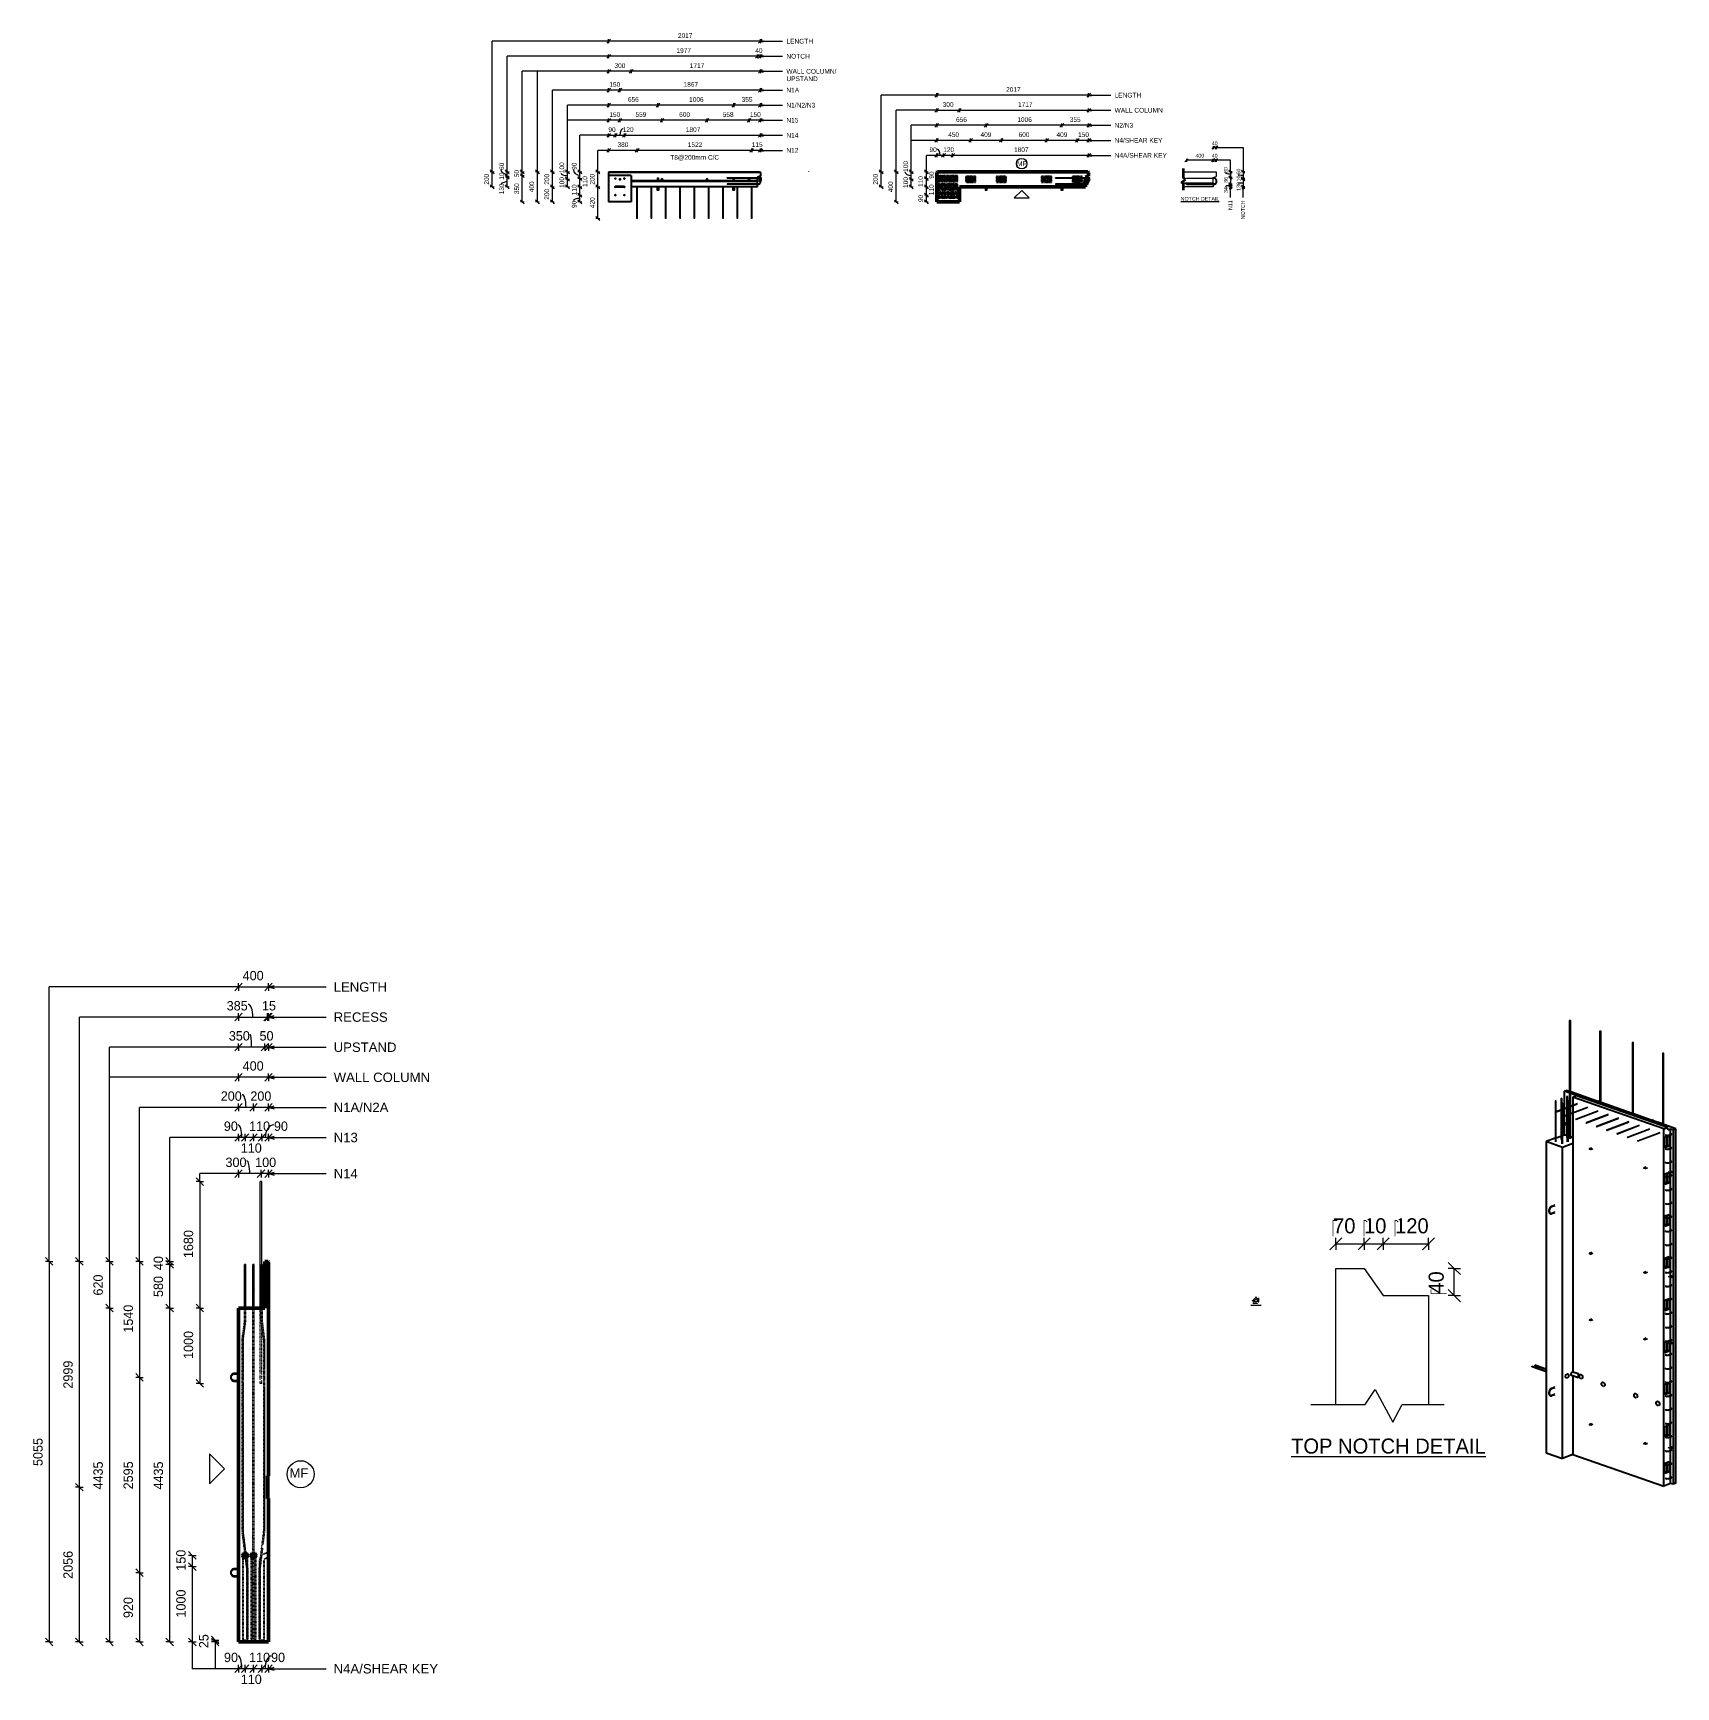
# Model space of a CAD drawing. Header units: millimetres. Extents: x 15006 to 36832, y -1993 to 19978.
import ezdxf

# ---------------------------------------------------------------- set-up
doc = ezdxf.new("R2010")
doc.units = ezdxf.units.MM
doc.linetypes.add('Dash', pattern=[6.36, 3.18, -3.18])
for name, color, linetype, lineweight in [('A-ANNO-DIMS', 211, 'Continuous', 9), ('A-ANNO-DIMS-25', 211, 'Continuous', 9), ('A-ANNO-DIMS-3', 211, 'Continuous', 9), ('A-ANNO-DIMS-50', 211, 'Continuous', 9), ('A-ANNO-DIMS-80', 211, 'Continuous', 9), ('A-DETL', 90, 'Continuous', 18), ('A-DETL-MBND', 5, 'Continuous', 18), ('A-DETL-THIN', 151, 'Continuous', 18), ('A-GENM', 13, 'Continuous', 18), ('A-GENM-HDLN', 13, 'Dash', 18), ('A-WALL', 113, 'Continuous', 25), ('A-WALL-HDLN', 110, 'Dash', 25), ('G-ANNO-TEXT', 231, 'Continuous', 9), ('S-RBAR', 171, 'Continuous', 18)]:
    doc.layers.add(name, color=color, linetype=linetype, lineweight=lineweight)
doc.styles.add('Arial', font='arial.ttf', dxfattribs={"height": 125})
doc.styles.add('Arial_1', font='arial.ttf', dxfattribs={"height": 62.5})
doc.styles.add('Arial_2', font='arial.ttf', dxfattribs={"height": 50})
doc.styles.add('Arial_3', font='arial.ttf', dxfattribs={"height": 7.5})
doc.styles.add('Nirmala UI Semilight', font='NirmalaS.ttf', dxfattribs={"height": 125})
doc.styles.add('Nirmala UI Semilight_1', font='NirmalaS.ttf', dxfattribs={"height": 62.5})
doc.styles.add('Nirmala UI Semilight_2', font='NirmalaS.ttf', dxfattribs={"height": 50})
doc.styles.add('Nirmala UI Semilight_3', font='NirmalaS.ttf', dxfattribs={"height": 7.5})
doc.styles.add('Nirmala UI Semilight_4', font='NirmalaS.ttf', dxfattribs={"height": 200})
doc.styles.add('Nirmala UI Semilight_5', font='NirmalaS.ttf', dxfattribs={"height": 200})
doc.dimstyles.new('Arrow_Filled_-_2_5_NI_UI', dxfattribs={"dimscale": 304.8, "dimtxt": 130.920493, "dimasz": 0.328084, "dimexe": 0.164042, "dimexo": 0.0625, "dimgap": 0.164042, "dimtad": 1, "dimdec": 0, "dimzin": 0, "dimdsep": 46, "dimtxsty": 'Nirmala UI Semilight', "dimblk1": 'OBLIQUE', "dimblk2": 'OBLIQUE', "dimsah": 1, "dimcen": 0.09, "dimazin": 0, "dimtfac": 1, "dimtdec": 4, "dimtix": 1, "dimtmove": 0, "dimatfit": 3, "dimfxl": 0.164042, "dimfxlon": 1, "dimtvp": 1, "dimtolj": 1, "dimtzin": 0, "dimarcsym": 2})
doc.dimstyles.new('Arrow_Filled_-_2_5_NI_UI_1', dxfattribs={"dimscale": 304.8, "dimtxt": 130.920493, "dimasz": 0.328084, "dimexe": 0.164042, "dimexo": 0.0625, "dimgap": 0.164042, "dimtad": 1, "dimdec": 0, "dimzin": 0, "dimdsep": 46, "dimtxsty": 'Nirmala UI Semilight', "dimblk1": 'OBLIQUE', "dimblk2": 'OBLIQUE', "dimsah": 1, "dimcen": 0.09, "dimazin": 0, "dimtfac": 1, "dimtdec": 4, "dimtix": 1, "dimtmove": 1, "dimatfit": 3, "dimfxl": 0.164042, "dimfxlon": 1, "dimtvp": 1, "dimtolj": 1, "dimtzin": 0, "dimarcsym": 2})
doc.dimstyles.new('Arrow_Filled_-_2_5_NI_UI_2', dxfattribs={"dimscale": 304.8, "dimtxt": 130.920493, "dimasz": 0.328084, "dimexe": 0.164042, "dimexo": 0.0625, "dimgap": 0.164042, "dimtad": 1, "dimdec": 0, "dimzin": 0, "dimdsep": 46, "dimtxsty": 'Nirmala UI Semilight', "dimblk1": 'OBLIQUE', "dimblk2": 'OBLIQUE', "dimsah": 1, "dimcen": 0.09, "dimazin": 0, "dimtfac": 1, "dimtdec": 4, "dimtix": 1, "dimtmove": 2, "dimatfit": 3, "dimfxl": 0.164042, "dimfxlon": 1, "dimtvp": 1, "dimtolj": 1, "dimtzin": 0, "dimarcsym": 2})
doc.dimstyles.new('Arrow_Filled_-_2_5_NI_UI_3', dxfattribs={"dimscale": 304.8, "dimtxt": 65.460247, "dimasz": 0.164042, "dimexe": 0.082021, "dimexo": 0.0625, "dimgap": 0.082021, "dimtad": 1, "dimdec": 0, "dimzin": 0, "dimdsep": 46, "dimtxsty": 'Nirmala UI Semilight_1', "dimblk1": 'OBLIQUE', "dimblk2": 'OBLIQUE', "dimsah": 1, "dimcen": 0.09, "dimazin": 0, "dimtfac": 1, "dimtdec": 4, "dimtix": 1, "dimtmove": 0, "dimatfit": 3, "dimfxl": 0.082021, "dimfxlon": 1, "dimtvp": 1, "dimtolj": 1, "dimtzin": 0, "dimarcsym": 2})
doc.dimstyles.new('Arrow_Filled_-_2_5_NI_UI_4', dxfattribs={"dimscale": 304.8, "dimtxt": 65.460247, "dimasz": 0.164042, "dimexe": 0.082021, "dimexo": 0.0625, "dimgap": 0.082021, "dimtad": 1, "dimdec": 0, "dimzin": 0, "dimdsep": 46, "dimtxsty": 'Nirmala UI Semilight_1', "dimblk1": 'OBLIQUE', "dimblk2": 'OBLIQUE', "dimsah": 1, "dimcen": 0.09, "dimazin": 0, "dimtfac": 1, "dimtdec": 4, "dimtix": 1, "dimtmove": 1, "dimatfit": 3, "dimfxl": 0.082021, "dimfxlon": 1, "dimtvp": 1, "dimtolj": 1, "dimtzin": 0, "dimarcsym": 2})
doc.dimstyles.new('Arrow_Filled_-_2_5_NI_UI_5', dxfattribs={"dimscale": 304.8, "dimtxt": 65.460247, "dimasz": 0.164042, "dimexe": 0.082021, "dimexo": 0.0625, "dimgap": 0.082021, "dimtad": 1, "dimdec": 0, "dimzin": 0, "dimdsep": 46, "dimtxsty": 'Nirmala UI Semilight_1', "dimblk1": 'OBLIQUE', "dimblk2": 'OBLIQUE', "dimsah": 1, "dimcen": 0.09, "dimazin": 0, "dimtfac": 1, "dimtdec": 4, "dimtix": 1, "dimtmove": 2, "dimatfit": 3, "dimfxl": 0.082021, "dimfxlon": 1, "dimtvp": 1, "dimtolj": 1, "dimtzin": 0, "dimarcsym": 2})
doc.dimstyles.new('Arrow_Filled_-_2_5_NI_UI_6', dxfattribs={"dimscale": 304.8, "dimtxt": 7.85523, "dimasz": 0.019685, "dimexe": 0.009843, "dimexo": 0.0625, "dimgap": 0.009843, "dimtad": 1, "dimdec": 0, "dimzin": 0, "dimdsep": 46, "dimtxsty": 'Nirmala UI Semilight_3', "dimblk1": 'OBLIQUE', "dimblk2": 'OBLIQUE', "dimsah": 1, "dimcen": 0.09, "dimazin": 0, "dimtfac": 1, "dimtdec": 4, "dimtix": 1, "dimtmove": 0, "dimatfit": 3, "dimfxl": 0.009843, "dimfxlon": 1, "dimtvp": 1, "dimtolj": 1, "dimtzin": 0, "dimarcsym": 2})
doc.dimstyles.new('Arrow_Filled_-_2_5_NI_UI_7', dxfattribs={"dimscale": 304.8, "dimtxt": 209.472789, "dimasz": 0.524934, "dimexe": 0.262467, "dimexo": 0.0625, "dimgap": 0.262467, "dimtad": 1, "dimdec": 0, "dimzin": 0, "dimdsep": 46, "dimtxsty": 'Nirmala UI Semilight_4', "dimblk1": 'OBLIQUE', "dimblk2": 'OBLIQUE', "dimsah": 1, "dimcen": 0.09, "dimazin": 0, "dimtfac": 1, "dimtdec": 4, "dimtix": 1, "dimtmove": 2, "dimatfit": 3, "dimfxl": 0.262467, "dimfxlon": 1, "dimtvp": 1, "dimtolj": 1, "dimtzin": 0, "dimarcsym": 2})
doc.dimstyles.new('Arrow_Filled_-_2_5_NI_UI_8', dxfattribs={"dimscale": 304.8, "dimtxt": 209.472789, "dimasz": 0.524934, "dimexe": 0.262467, "dimexo": 0.0625, "dimgap": 0.262467, "dimtad": 1, "dimdec": 0, "dimzin": 0, "dimdsep": 46, "dimtxsty": 'Nirmala UI Semilight_4', "dimblk1": 'OBLIQUE', "dimblk2": 'OBLIQUE', "dimsah": 1, "dimcen": 0.09, "dimazin": 0, "dimtfac": 1, "dimtdec": 4, "dimtix": 1, "dimtmove": 0, "dimatfit": 3, "dimfxl": 0.262467, "dimfxlon": 1, "dimtvp": 1, "dimtolj": 1, "dimtzin": 0, "dimarcsym": 2})

msp = doc.modelspace()

# ---------------------------------------------------------------- texts
at = {"layer": 'G-ANNO-TEXT', "color": 7, "attachment_point": 1}
for s, insert, char_height, width, style in [('LENGTH', (25014.6, 19901.5), 62.5, 428.903, 'Arial_1'), ('NOTCH', (25014.6, 19701.5), 62.5, 376.793, 'Arial_1'), ('WALL COLUMN/', (25014.6, 19501.5), 62.5, 805.696, 'Arial_1'), ('UPSTAND', (25014.6, 19402.3), 62.5, 505.063, 'Arial_1'), ('N1A', (25014.6, 19251.5), 62.5, 204.43, 'Arial_1'), ('LENGTH', (29375.1, 19184.2), 62.5, 428.903, 'Arial_1'), ('N1/N2/N3', (25014.6, 19051.5), 62.5, 462.975, 'Arial_1'), ('WALL COLUMN', (29375.1, 18984.2), 62.5, 775.633, 'Arial_1'), ('N15', (25014.6, 18851.5), 62.5, 192.405, 'Arial_1'), ('N2/N3', (29375.1, 18784.2), 62.5, 298.629, 'Arial_1'), ('N14', (25014.6, 18651.4), 62.5, 192.405, 'Arial_1'), ('N4/SHEAR KEY', (29375.1, 18584.3), 62.5, 767.616, 'Arial_1'), ('40', (30665.9, 18538), 50, 91.392, 'Nirmala UI Semilight_2'), ('N12', (25014.6, 18451.4), 62.5, 192.405, 'Arial_1'), ('MF', (28077.9, 18273.6), 62.5, 150.316, 'Arial_1'), ('N4A/SHEAR KEY', (29375.1, 18384.3), 62.5, 837.763, 'Arial_1'), ('400', (30449.4, 18374.4), 50, 136.287, 'Nirmala UI Semilight_2'), ('40', (30665.9, 18374.4), 50, 91.392, 'Nirmala UI Semilight_2'), ('\\LNOTCH DETAIL', (30253.6, 17801.3), 50, 622.11, 'Arial_2'), ('LENGTH', (19000, 7368.2), 125, 857.806, 'Arial'), ('RECESS', (19000, 6968.2), 125, 865.822, 'Arial'), ('UPSTAND', (19000, 6568.2), 125, 1010.126, 'Arial'), ('WALL COLUMN', (19000, 6168.2), 125, 1551.265, 'Arial'), ('N1A/N2A', (19000, 5768.2), 125, 877.848, 'Arial'), ('N13', (19000, 5368.2), 125, 384.81, 'Arial'), ('N14', (19000, 4888.2), 125, 384.81, 'Arial'), ('\\LTYPICAL CHAMFER DETAIL', (31182.9, 3087.5), 7.5, 166.911, 'Arial_3'), ('\\LTOP NOTCH DETAIL', (31719.8, 1307.2), 200, 2975.864, 'Nirmala UI Semilight_5'), ('MF', (18412.2, 911.2), 125, 300.633, 'Arial'), ('N4A/SHEAR KEY', (18999.3, -1689), 125, 1675.527, 'Arial')]:
    msp.add_mtext(s, dxfattribs=dict(at, insert=insert, char_height=char_height, width=width, style=style))
at = {"layer": 'G-ANNO-TEXT', "color": 7, "char_height": 50, "attachment_point": 1, "rotation": 90}
for s, insert, width, style in [('80', (30827.5, 18120.9), 89.789, 'Nirmala UI Semilight_2'), ('86', (30827.5, 17989.8), 89.789, 'Nirmala UI Semilight_2'), ('60', (30995.8, 18100.5), 89.789, 'Nirmala UI Semilight_2'), ('10', (30995.8, 18008.1), 76.962, 'Nirmala UI Semilight_2'), ('34', (30827.5, 17854.6), 91.392, 'Nirmala UI Semilight_2'), ('130', (30995.8, 17881.7), 121.856, 'Nirmala UI Semilight_2'), ('N11', (30886.7, 17627.6), 153.924, 'Arial_2'), ('NOTCH', (31055.1, 17506), 301.435, 'Arial_2')]:
    msp.add_mtext(s, dxfattribs=dict(at, insert=insert, width=width, style=style))

# ---------------------------------------------------------------- blocks, each defined once
blk = doc.blocks.new('12_7Ø_ Lifting Insert_COLUMN - 12_9Ø Lifting insert-V1-Elevation Right Copy 1')
at = {"layer": 'A-GENM'}
for p, q in [((17735, 2176), (17685, 2176)), ((17685, 2164), (17735, 2164)), ((17735, 2076), (17685, 2076)), ((17685, 2064), (17735, 2064))]:
    blk.add_line(p, q, dxfattribs=at)
at = {"layer": 'A-GENM', "flags": 128}
for points in [[(17685, 2176), (17683, 2176), (17681, 2176), (17679, 2176), (17676, 2176), (17674, 2175), (17672, 2175), (17670, 2174), (17668, 2173), (17666, 2173), (17663, 2172), (17661, 2171), (17659, 2170), (17657, 2169), (17655, 2168), (17654, 2167), (17652, 2165), (17650, 2164), (17648, 2162), (17647, 2161), (17645, 2159), (17643, 2158), (17642, 2156), (17641, 2154), (17639, 2152), (17638, 2150), (17637, 2149), (17636, 2147), (17635, 2145), (17634, 2143), (17633, 2140), (17632, 2138), (17631, 2136), (17631, 2134), (17630, 2132), (17630, 2130), (17630, 2127), (17629, 2125), (17629, 2123), (17629, 2121), (17629, 2118), (17629, 2116), (17629, 2114), (17630, 2112), (17630, 2109), (17631, 2107), (17631, 2105), (17632, 2103), (17632, 2101), (17633, 2099), (17634, 2097), (17635, 2095), (17636, 2093), (17637, 2091), (17639, 2089), (17640, 2087), (17641, 2085), (17643, 2083), (17644, 2082), (17646, 2080), (17647, 2078), (17649, 2077), (17651, 2076), (17653, 2074), (17654, 2073), (17656, 2072), (17658, 2071), (17660, 2070), (17662, 2069), (17664, 2068), (17667, 2067), (17669, 2066), (17671, 2066), (17673, 2065), (17675, 2065), (17677, 2064), (17680, 2064), (17682, 2064), (17684, 2064), (17685, 2064)], [(17685, 2076), (17684, 2076), (17682, 2076), (17680, 2077), (17678, 2077), (17677, 2077), (17675, 2078), (17673, 2078), (17672, 2079), (17670, 2079), (17668, 2080), (17667, 2081), (17665, 2081), (17664, 2082), (17662, 2083), (17661, 2084), (17659, 2085), (17658, 2086), (17657, 2087), (17655, 2088), (17654, 2090), (17653, 2091), (17652, 2092), (17651, 2094), (17650, 2095), (17649, 2096), (17648, 2098), (17647, 2099), (17646, 2101), (17645, 2103), (17645, 2104), (17644, 2106), (17644, 2107), (17643, 2109), (17643, 2111), (17642, 2113), (17642, 2114), (17642, 2116), (17642, 2118), (17642, 2120), (17642, 2121), (17642, 2123), (17642, 2125), (17642, 2126), (17643, 2128), (17643, 2130), (17643, 2132), (17644, 2133), (17644, 2135), (17645, 2137), (17646, 2138), (17646, 2140), (17647, 2141), (17648, 2143), (17649, 2144), (17650, 2146), (17651, 2147), (17652, 2148), (17653, 2150), (17655, 2151), (17656, 2152), (17657, 2153), (17659, 2154), (17660, 2155), (17661, 2156), (17663, 2157), (17664, 2158), (17666, 2159), (17668, 2160), (17669, 2161), (17671, 2161), (17672, 2162), (17674, 2162), (17676, 2163), (17678, 2163), (17679, 2163), (17681, 2163), (17683, 2164), (17684, 2164), (17685, 2164)]]:
    blk.add_lwpolyline(points, dxfattribs=at)
blk = doc.blocks.new('12_7Ø_ Lifting Insert_COLUMN - 12_9Ø Lifting insert-1653057-Elevation Right Copy 1')
at = {"layer": 'A-GENM', "flags": 128}
for points in [[(17929, 3290), (17929, 3291), (17929, 3291), (17929, 3291), (17929, 3291), (17929, 3292), (17929, 3292), (17929, 3292), (17929, 3292), (17930, 3292)], [(17929, 3289), (17929, 3290), (17929, 3290), (17929, 3290), (17929, 3290)], [(17929, 3290), (17929, 3290), (17929, 3290), (17929, 3289), (17929, 3289), (17929, 3289), (17929, 3288)], [(17929, 3259), (17929, 3258), (17929, 3256), (17929, 3254), (17929, 3252), (17929, 3250), (17929, 3248), (17929, 3247), (17929, 3245), (17929, 3243), (17929, 3241), (17929, 3240)], [(17941, 3292), (17941, 3292), (17941, 3292), (17942, 3292), (17942, 3291), (17942, 3291), (17942, 3291), (17942, 3291), (17942, 3290), (17942, 3290)], [(17942, 3288), (17942, 3288), (17942, 3289), (17942, 3289), (17942, 3290), (17942, 3290), (17942, 3290), (17942, 3290)], [(17942, 3290), (17942, 3290), (17942, 3290), (17942, 3289), (17942, 3289)], [(17942, 3240), (17942, 3242), (17942, 3244), (17942, 3246), (17942, 3248), (17942, 3250), (17942, 3252), (17942, 3254), (17942, 3256), (17942, 3258), (17942, 3259)], [(17929, 2840), (17929, 2840), (17929, 2841)], [(17929, 2838), (17929, 2838), (17929, 2839), (17929, 2839), (17929, 2839), (17929, 2839), (17929, 2840), (17929, 2840)], [(17942, 2840), (17942, 2839), (17942, 2839), (17942, 2839), (17942, 2839), (17942, 2838), (17942, 2838), (17941, 2838)], [(17942, 2840), (17942, 2840), (17942, 2840)]]:
    blk.add_lwpolyline(points, dxfattribs=at)
at = {"layer": 'A-GENM-HDLN', "flags": 128}
for points in [[(17929, 2940), (17929, 2936), (17929, 2932), (17929, 2928), (17929, 2924), (17929, 2920), (17929, 2916), (17929, 2915)], [(17929, 2841), (17929, 2841), (17929, 2842), (17929, 2843), (17929, 2844)], [(17930, 2837), (17930, 2837), (17930, 2837), (17930, 2837), (17930, 2837), (17930, 2838), (17929, 2838), (17929, 2838)], [(17932, 2835), (17931, 2835), (17931, 2835)], [(17933, 2834), (17933, 2834), (17933, 2834)], [(17935, 2834), (17935, 2834), (17934, 2834), (17934, 2834)]]:
    blk.add_lwpolyline(points, dxfattribs=at)
at = {"layer": 'A-GENM-HDLN'}
for start, end in [(90, 180), (180, 180.8165), (185.4626, 189.3904), (193.0631, 270)]:
    blk.add_arc((17935, 2840), 6.35, start, end, dxfattribs=at)
blk = doc.blocks.new('12_7Ø_ Lifting Insert_COLUMN - 12_9Ø Lifting insert-1653057-Elevation Top')
at = {"layer": 'A-GENM'}
for p, q in [((8938, 17929), (8938, 17929)), ((9040, 17929), (9039, 17929))]:
    blk.add_line(p, q, dxfattribs=at)
at = {"layer": 'A-GENM', "flags": 128}
for points in [[(8937, 17942), (8938, 17942), (8938, 17942), (8938, 17942), (8938, 17942), (8939, 17942)], [(9039, 17942), (9039, 17942), (9039, 17942), (9038, 17942), (9038, 17942), (9038, 17942), (9037, 17942), (9037, 17942), (9036, 17942), (9036, 17942), (9035, 17942), (9034, 17942), (9033, 17942), (9032, 17942), (9031, 17942), (9030, 17942), (9029, 17942), (9028, 17942), (9026, 17942), (9025, 17942), (9024, 17942), (9022, 17942), (9021, 17942), (9019, 17942), (9017, 17942), (9016, 17942), (9014, 17942), (9012, 17942), (9011, 17942), (9009, 17942), (9007, 17942), (9005, 17942), (9003, 17942), (9001, 17942), (8999, 17942), (8997, 17942), (8995, 17942), (8993, 17942), (8991, 17942), (8989, 17942), (8987, 17942), (8985, 17942), (8983, 17942), (8981, 17942), (8979, 17942), (8977, 17942), (8976, 17942), (8974, 17942), (8972, 17942), (8970, 17942), (8968, 17942), (8966, 17942), (8964, 17942), (8963, 17942), (8961, 17942), (8959, 17942), (8958, 17942), (8956, 17942), (8955, 17942), (8953, 17942), (8952, 17942), (8951, 17942), (8949, 17942), (8948, 17942), (8947, 17942), (8946, 17942), (8945, 17942), (8944, 17942), (8943, 17942), (8942, 17942), (8942, 17942), (8941, 17942), (8941, 17942), (8940, 17942), (8940, 17942), (8939, 17942), (8939, 17942), (8939, 17942), (8939, 17942), (8939, 17942)], [(8939, 17929), (8939, 17929), (8939, 17929), (8939, 17929), (8939, 17929), (8940, 17929), (8940, 17929), (8941, 17929), (8941, 17929), (8942, 17929), (8943, 17929), (8944, 17929), (8944, 17929), (8945, 17929), (8946, 17929), (8948, 17929), (8949, 17929), (8950, 17929), (8951, 17929), (8953, 17929), (8954, 17929), (8955, 17929), (8957, 17929), (8959, 17929), (8960, 17929), (8962, 17929), (8963, 17929), (8965, 17929), (8967, 17929), (8969, 17929), (8971, 17929), (8973, 17929), (8974, 17929), (8976, 17929), (8978, 17929), (8980, 17929), (8982, 17929), (8984, 17929), (8986, 17929), (8988, 17929), (8990, 17929), (8992, 17929), (8994, 17929), (8996, 17929), (8998, 17929), (9000, 17929), (9002, 17929), (9004, 17929), (9006, 17929), (9008, 17929), (9010, 17929), (9011, 17929), (9013, 17929), (9015, 17929), (9017, 17929), (9018, 17929), (9020, 17929), (9021, 17929), (9023, 17929), (9024, 17929), (9026, 17929), (9027, 17929), (9028, 17929), (9029, 17929), (9031, 17929), (9032, 17929), (9033, 17929), (9034, 17929), (9034, 17929), (9035, 17929), (9036, 17929), (9037, 17929), (9037, 17929), (9038, 17929), (9038, 17929), (9038, 17929), (9039, 17929), (9039, 17929), (9039, 17929), (9039, 17929)], [(9039, 17942), (9039, 17942), (9040, 17942), (9040, 17942), (9040, 17942), (9040, 17942)]]:
    blk.add_lwpolyline(points, dxfattribs=at)
blk = doc.blocks.new('RR spread anchor face based - RR-SA-3_0-200-1726827-Elevation Top')
at = {"layer": 'A-GENM'}
for p, q in [((10866, 18055), (10845, 18055)), ((10845, 18044), (10845, 18044)), ((10848, 18026), (10845, 18026)), ((10871, 18053), (10866, 18055)), ((10866, 18015), (10871, 18018)), ((10871, 18018), (10871, 18053)), ((10816, 18015), (10848, 18015)), ((10856, 18015), (10866, 18015))]:
    blk.add_line(p, q, dxfattribs=at)
for centre, start, end in [((10845, 18035), 90, 270), ((10849, 18035), 324.7987, 43.7744)]:
    blk.add_arc(centre, 9, start, end, dxfattribs=at)
blk = doc.blocks.new('RR spread anchor face based - RR-SA-2_5-150-1726819-Elevation Top')
at = {"layer": 'A-GENM'}
for p, q in [((10486, 17935), (10486, 17895)), ((10486, 17895), (10488, 17890)), ((10488, 17890), (10513, 17890)), ((10494, 17906), (10494, 17912)), ((10508, 17912), (10508, 17906)), ((10513, 17890), (10516, 17895)), ((10516, 17895), (10516, 17935))]:
    blk.add_line(p, q, dxfattribs=at)
for centre, start, end in [((10501, 17912), 0, 180), ((10501, 17906), 180, 0)]:
    blk.add_arc(centre, 7, start, end, dxfattribs=at)
blk = doc.blocks.new('RR spread anchor face based - RR-SA-2_5-150-1876458-Elevation Top')
at = {"layer": 'A-GENM'}
for p, q in [((9480, 17935), (9480, 17895)), ((9480, 17895), (9482, 17890)), ((9482, 17890), (9507, 17890)), ((9488, 17906), (9488, 17912)), ((9502, 17912), (9502, 17906)), ((9507, 17890), (9510, 17895)), ((9510, 17895), (9510, 17935))]:
    blk.add_line(p, q, dxfattribs=at)
for centre, start, end in [((9495, 17912), 0, 180), ((9495, 17906), 180, 0)]:
    blk.add_arc(centre, 7, start, end, dxfattribs=at)
blk = doc.blocks.new('RR spread anchor face based - RR-SA-3_0-200-V2-Elevation Top')
at = {"layer": 'A-GENM'}
for p, q in [((9490, 18053), (9490, 18055)), ((9490, 18055), (9500, 18055)), ((9490, 18018), (9490, 18053)), ((9490, 18053), (9500, 18053)), ((9490, 18015), (9490, 18018)), ((9490, 18018), (9500, 18018)), ((9500, 18055), (9500, 18053)), ((9500, 18053), (9500, 18018)), ((9500, 18018), (9500, 18015)), ((9500, 18015), (9490, 18015))]:
    blk.add_line(p, q, dxfattribs=at)
blk = doc.blocks.new('RR spread anchor face based - RR-SA-3_0-200-V3-Elevation Top')
at = {"layer": 'A-GENM'}
for p, q in [((10496, 18018), (10496, 18051)), ((10496, 18015), (10496, 18018)), ((10496, 18018), (10506, 18018)), ((10506, 18051), (10506, 18018)), ((10506, 18018), (10506, 18015)), ((10506, 18015), (10496, 18015))]:
    blk.add_line(p, q, dxfattribs=at)
blk = doc.blocks.new('RR spread anchor face based - RR-SA-3_0-200-1726827-Elevation Top Copy 1')
at = {"layer": 'A-GENM'}
for p, q in [((10676, 18035), (10696, 18035)), ((10696, 18051), (10696, 18035)), ((10696, 18051), (10696, 18035)), ((10696, 18035), (10696, 18015)), ((10696, 18035), (10696, 18015)), ((10866, 18055), (10845, 18055)), ((10845, 18044), (10845, 18044)), ((10848, 18026), (10845, 18026)), ((10871, 18053), (10866, 18055)), ((10866, 18015), (10871, 18018)), ((10871, 18018), (10871, 18053)), ((10696, 18015), (10684, 18015)), ((10696, 18015), (10728, 18015)), ((10816, 18015), (10848, 18015)), ((10856, 18015), (10866, 18015))]:
    blk.add_line(p, q, dxfattribs=at)
for centre, start, end in [((10845, 18035), 90, 270), ((10849, 18035), 324.7987, 43.7744)]:
    blk.add_arc(centre, 9, start, end, dxfattribs=at)
blk = doc.blocks.new('RR spread anchor face based - RR-SA-2_5-150-1726819-Elevation Top Copy 1')
at = {"layer": 'A-GENM'}
for p, q in [((9480, 17935), (9480, 17895)), ((9480, 17895), (9482, 17890)), ((9482, 17890), (9507, 17890)), ((9488, 17906), (9488, 17912)), ((9502, 17912), (9502, 17906)), ((9507, 17890), (9510, 17895)), ((9510, 17895), (9510, 17935))]:
    blk.add_line(p, q, dxfattribs=at)
for centre, start, end in [((9495, 17912), 0, 180), ((9495, 17906), 180, 0)]:
    blk.add_arc(centre, 7, start, end, dxfattribs=at)
blk = doc.blocks.new('RR spread anchor face based - RR-SA-2_5-150-1876458-Elevation Top Copy 1')
at = {"layer": 'A-GENM'}
for p, q in [((10486, 17935), (10486, 17895)), ((10486, 17895), (10488, 17890)), ((10488, 17890), (10513, 17890)), ((10494, 17906), (10494, 17912)), ((10508, 17912), (10508, 17906)), ((10513, 17890), (10516, 17895)), ((10516, 17895), (10516, 17935))]:
    blk.add_line(p, q, dxfattribs=at)
for centre, start, end in [((10501, 17912), 0, 180), ((10501, 17906), 180, 0)]:
    blk.add_arc(centre, 7, start, end, dxfattribs=at)
blk = doc.blocks.new('Rebar Bar - Part 3166313199-431004-3D Ortho')
at = {"layer": 'S-RBAR'}
for p, q in [((20303, 5357), (20321, 5351)), ((20324, 5358), (20306, 5365))]:
    blk.add_line(p, q, dxfattribs=at)
blk = doc.blocks.new('Rebar Bar - Part 2227165887-431004-3D Ortho')
at = {"layer": 'S-RBAR'}
for points in [[(20325, 5349, 0), (20325, 5349, 0), (20325, 5349, 0), (20324, 5349, 0), (20324, 5349, 0), (20324, 5349, 0), (20324, 5350, 0), (20324, 5350, 0), (20323, 5350, 0), (20323, 5350, 0), (20323, 5350, 0), (20322, 5350, 0), (20322, 5351, 0), (20321, 5351, 0), (20321, 5351, 0)], [(20325, 5350, 0), (20325, 5350, 0), (20325, 5350, 0), (20325, 5350, 0), (20324, 5350, 0), (20324, 5350, 0), (20324, 5349, 0), (20324, 5349, 0), (20324, 5349, 0), (20323, 5349, 0), (20323, 5349, 0), (20323, 5349, 0), (20322, 5348, 0), (20322, 5348, 0), (20322, 5348, 0)], [(20324, 5341, 0), (20325, 5341, 0), (20326, 5341, 0), (20326, 5341, 0), (20327, 5342, 0), (20327, 5342, 0), (20328, 5342, 0), (20328, 5343, 0), (20329, 5343, 0), (20330, 5343, 0), (20330, 5344, 0), (20330, 5344, 0), (20331, 5345, 0), (20331, 5345, 0), (20332, 5346, 0), (20332, 5347, 0), (20332, 5347, 0), (20332, 5348, 0), (20332, 5349, 0), (20333, 5349, 0), (20333, 5350, 0), (20332, 5351, 0), (20332, 5351, 0), (20332, 5352, 0), (20332, 5353, 0), (20331, 5353, 0), (20331, 5354, 0), (20331, 5354, 0), (20330, 5355, 0), (20330, 5355, 0), (20329, 5356, 0), (20329, 5356, 0), (20328, 5356, 0), (20328, 5357, 0), (20327, 5357, 0), (20326, 5357, 0), (20326, 5358, 0), (20325, 5358, 0), (20325, 5358, 0), (20324, 5358, 0), (20324, 5358, 0)]]:
    blk.add_polyline3d(points, dxfattribs=at)
blk = doc.blocks.new('Rebar Bar - Part 981547073-431004-3D Ortho')
at = {"layer": 'S-RBAR'}
for p, q in [((20322, 5348), (20290, 5336)), ((20292, 5329), (20324, 5341))]:
    blk.add_line(p, q, dxfattribs=at)
blk = doc.blocks.new('Rebar Bar - Part 2227165887-V4-3D Ortho')
at = {"layer": 'S-RBAR'}
for points in [[(20292, 5329, 0), (20292, 5328, 0), (20291, 5328, 0), (20290, 5328, 0), (20290, 5328, 0), (20289, 5328, 0), (20288, 5327, 0), (20288, 5327, 0), (20287, 5327, 0), (20286, 5327, 0), (20285, 5327, 0), (20284, 5327, 0), (20284, 5327, 0), (20283, 5326, 0), (20282, 5326, 0), (20281, 5326, 0), (20280, 5326, 0), (20279, 5326, 0), (20278, 5326, 0), (20278, 5326, 0), (20277, 5326, 0), (20276, 5326, 0), (20275, 5326, 0), (20274, 5326, 0), (20273, 5326, 0), (20272, 5326, 0), (20272, 5326, 0), (20271, 5326, 0), (20270, 5326, 0), (20269, 5327, 0), (20268, 5327, 0), (20268, 5327, 0), (20267, 5327, 0), (20266, 5327, 0), (20265, 5327, 0), (20264, 5327, 0), (20264, 5328, 0), (20263, 5328, 0), (20262, 5328, 0), (20262, 5328, 0), (20261, 5328, 0)], [(20290, 5336, 0), (20289, 5336, 0), (20289, 5336, 0), (20288, 5336, 0), (20288, 5335, 0), (20287, 5335, 0), (20286, 5335, 0), (20286, 5335, 0), (20285, 5335, 0), (20285, 5335, 0), (20284, 5335, 0), (20283, 5335, 0), (20283, 5334, 0), (20282, 5334, 0), (20281, 5334, 0), (20280, 5334, 0), (20280, 5334, 0), (20279, 5334, 0), (20278, 5334, 0), (20277, 5334, 0), (20277, 5334, 0), (20276, 5334, 0), (20275, 5334, 0), (20275, 5334, 0), (20274, 5334, 0), (20273, 5334, 0), (20272, 5334, 0), (20272, 5334, 0), (20271, 5334, 0), (20270, 5335, 0), (20270, 5335, 0), (20269, 5335, 0), (20268, 5335, 0), (20268, 5335, 0), (20267, 5335, 0), (20266, 5335, 0), (20266, 5335, 0), (20265, 5336, 0), (20265, 5336, 0), (20264, 5336, 0), (20264, 5336, 0)]]:
    blk.add_polyline3d(points, dxfattribs=at)
blk = doc.blocks.new('Rebar Bar - Part 3131074535-431004-3D Ortho')
at = {"layer": 'S-RBAR'}
for p, q in [((20244, 5335), (20261, 5328)), ((20264, 5336), (20246, 5342))]:
    blk.add_line(p, q, dxfattribs=at)
blk = doc.blocks.new('Rebar Bar - Part 3166313199-V5-3D Ortho')
at = {"layer": 'S-RBAR'}
for p, q in [((20303, 4810), (20321, 4804)), ((20324, 4811), (20306, 4817))]:
    blk.add_line(p, q, dxfattribs=at)
blk = doc.blocks.new('Rebar Bar - Part 3131074535-V6-3D Ortho')
at = {"layer": 'S-RBAR'}
for p, q in [((20264, 4789), (20242, 4797)), ((20242, 4788), (20261, 4781))]:
    blk.add_line(p, q, dxfattribs=at)
blk = doc.blocks.new('Rebar Bar - Part 3131074535-V7-3D Ortho')
at = {"layer": 'S-RBAR'}
for p, q in [((20264, 4241), (20242, 4249)), ((20242, 4241), (20261, 4234))]:
    blk.add_line(p, q, dxfattribs=at)
blk = doc.blocks.new('Rebar Bar - Part 3131074535-V8-3D Ortho')
at = {"layer": 'S-RBAR'}
for p, q in [((20264, 3512), (20246, 3518)), ((20244, 3510), (20261, 3504))]:
    blk.add_line(p, q, dxfattribs=at)
blk = doc.blocks.new('Rebar Bar - Part 3131074535-V9-3D Ortho')
at = {"layer": 'S-RBAR'}
for p, q in [((20243, 3146), (20261, 3139)), ((20264, 3147), (20246, 3153))]:
    blk.add_line(p, q, dxfattribs=at)
blk = doc.blocks.new('Rebar Bar - Part 3166313199-V10-3D Ortho')
at = {"layer": 'S-RBAR'}
for p, q in [((20303, 2803), (20321, 2797)), ((20324, 2805), (20305, 2811))]:
    blk.add_line(p, q, dxfattribs=at)
blk = doc.blocks.new('Rebar Bar - Part 1386382727-431004-3D Ortho')
at = {"layer": 'S-RBAR'}
for p, q in [((20208, 6425), (20208, 5463)), ((20228, 5456), (20228, 6425))]:
    blk.add_line(p, q, dxfattribs=at)
for points in [[(20211, 6427, 0), (20209, 6426, 0), (20208, 6425, 0), (20208, 6425, 0)], [(20208, 6425, 0), (20208, 6424, 0), (20209, 6423, 0), (20211, 6422, 0), (20213, 6421, 0), (20215, 6421, 0), (20218, 6421, 0), (20220, 6421, 0), (20223, 6422, 0), (20225, 6422, 0)], [(20225, 6422, 0), (20226, 6423, 0), (20227, 6424, 0), (20228, 6425, 0), (20227, 6426, 0), (20226, 6426, 0), (20225, 6427, 0), (20223, 6428, 0), (20220, 6428, 0), (20218, 6428, 0), (20215, 6428, 0), (20213, 6428, 0), (20211, 6427, 0)]]:
    blk.add_polyline3d(points, dxfattribs=at)
blk = doc.blocks.new('Rebar Bar - Part 1814174108-431004-3D Ortho')
at = {"layer": 'S-RBAR'}
for p, q in [((19806, 6565), (19806, 5603)), ((19826, 5596), (19826, 6565))]:
    blk.add_line(p, q, dxfattribs=at)
for points in [[(19808, 6568, 0), (19807, 6567, 0), (19806, 6566, 0), (19806, 6565, 0)], [(19806, 6565, 0), (19806, 6564, 0), (19807, 6563, 0), (19809, 6563, 0), (19811, 6562, 0), (19813, 6562, 0), (19816, 6561, 0), (19818, 6562, 0), (19821, 6562, 0), (19823, 6563, 0)], [(19823, 6563, 0), (19824, 6563, 0), (19825, 6564, 0), (19826, 6565, 0), (19825, 6566, 0), (19824, 6567, 0), (19822, 6568, 0), (19820, 6568, 0), (19818, 6569, 0), (19815, 6569, 0), (19813, 6569, 0), (19810, 6568, 0), (19808, 6568, 0)]]:
    blk.add_polyline3d(points, dxfattribs=at)
blk = doc.blocks.new('Rebar Bar - Part 1551211339-431004-3D Ortho')
at = {"layer": 'S-RBAR'}
for p, q in [((18970, 6857), (18970, 5718)), ((18990, 5725), (18990, 6857)), ((18990, 5625), (18990, 5717)), ((18970, 5709), (18970, 5618)), ((18970, 5610), (18970, 5290)), ((18990, 5290), (18990, 5617))]:
    blk.add_line(p, q, dxfattribs=at)
for points in [[(18973, 6859, 0), (18971, 6859, 0), (18970, 6858, 0), (18970, 6857, 0)], [(18970, 6857, 0), (18970, 6856, 0), (18972, 6855, 0), (18973, 6854, 0), (18975, 6854, 0), (18978, 6853, 0), (18980, 6853, 0), (18983, 6853, 0), (18985, 6854, 0), (18987, 6854, 0)], [(18987, 6854, 0), (18989, 6855, 0), (18990, 6856, 0), (18990, 6857, 0), (18990, 6858, 0), (18989, 6859, 0), (18987, 6860, 0), (18985, 6860, 0), (18982, 6860, 0), (18980, 6861, 0), (18977, 6860, 0), (18975, 6860, 0), (18973, 6859, 0)]]:
    blk.add_polyline3d(points, dxfattribs=at)
blk = doc.blocks.new('Rebar Bar - Part 1026889929-431004-3D Ortho')
at = {"layer": 'S-RBAR'}
for p, q in [((19373, 6716), (19373, 5754)), ((19393, 5747), (19393, 6716))]:
    blk.add_line(p, q, dxfattribs=at)
for points in [[(19376, 6719, 0), (19374, 6718, 0), (19373, 6717, 0), (19373, 6716, 0)], [(19373, 6716, 0), (19373, 6715, 0), (19374, 6714, 0), (19376, 6714, 0), (19378, 6713, 0), (19381, 6713, 0), (19383, 6713, 0), (19386, 6713, 0), (19388, 6713, 0), (19390, 6714, 0)], [(19390, 6714, 0), (19392, 6714, 0), (19393, 6715, 0), (19393, 6716, 0), (19393, 6717, 0), (19392, 6718, 0), (19390, 6719, 0), (19388, 6719, 0), (19385, 6720, 0), (19383, 6720, 0), (19380, 6720, 0), (19378, 6719, 0), (19376, 6719, 0)]]:
    blk.add_polyline3d(points, dxfattribs=at)
blk = doc.blocks.new('12_7Ø_ Lifting Insert_COLUMN - 12_9Ø Lifting insert-1653057-3D Ortho')
at = {"layer": 'A-GENM'}
for p, q in [((18868, 5464), (18868, 5274)), ((18940, 5439), (18940, 5249))]:
    blk.add_line(p, q, dxfattribs=at)
for points in [[(18946, 5471, 0), (18945, 5472, 0), (18944, 5474, 0), (18943, 5476, 0), (18942, 5478, 0), (18941, 5480, 0), (18940, 5482, 0), (18939, 5483, 0), (18938, 5485, 0), (18936, 5487, 0), (18935, 5488, 0), (18934, 5490, 0), (18932, 5491, 0), (18931, 5493, 0), (18929, 5494, 0), (18928, 5496, 0), (18926, 5497, 0), (18925, 5498, 0), (18923, 5499, 0), (18922, 5500, 0), (18920, 5501, 0), (18918, 5502, 0), (18917, 5503, 0), (18915, 5504, 0), (18913, 5504, 0), (18912, 5505, 0), (18910, 5505, 0), (18908, 5506, 0), (18906, 5506, 0), (18905, 5506, 0), (18903, 5506, 0), (18901, 5507, 0), (18899, 5506, 0), (18898, 5506, 0), (18896, 5506, 0), (18894, 5506, 0), (18893, 5505, 0), (18891, 5505, 0), (18889, 5504, 0), (18888, 5503, 0), (18886, 5502, 0), (18886, 5502, 0)], [(18940, 5439, 0), (18940, 5441, 0), (18940, 5443, 0), (18940, 5444, 0), (18940, 5446, 0), (18940, 5448, 0), (18940, 5450, 0), (18939, 5451, 0), (18939, 5453, 0), (18938, 5455, 0), (18938, 5457, 0), (18937, 5458, 0), (18937, 5460, 0), (18936, 5462, 0), (18935, 5464, 0), (18935, 5465, 0), (18934, 5467, 0), (18933, 5469, 0), (18932, 5470, 0), (18931, 5472, 0), (18930, 5473, 0), (18930, 5475, 0), (18929, 5476, 0), (18928, 5478, 0), (18926, 5479, 0), (18925, 5480, 0), (18924, 5481, 0), (18923, 5483, 0), (18922, 5484, 0), (18921, 5485, 0), (18920, 5486, 0), (18919, 5487, 0), (18917, 5488, 0), (18916, 5489, 0), (18915, 5489, 0), (18914, 5490, 0), (18913, 5491, 0), (18911, 5491, 0), (18910, 5492, 0), (18909, 5492, 0), (18908, 5493, 0), (18907, 5493, 0), (18906, 5493, 0), (18904, 5494, 0), (18903, 5494, 0), (18902, 5494, 0), (18901, 5494, 0), (18900, 5494, 0), (18899, 5494, 0), (18898, 5494, 0), (18897, 5493, 0), (18896, 5493, 0), (18895, 5493, 0), (18895, 5492, 0), (18894, 5492, 0), (18893, 5492, 0), (18892, 5491, 0), (18891, 5490, 0), (18890, 5490, 0), (18890, 5489, 0), (18889, 5488, 0), (18888, 5487, 0), (18887, 5487, 0), (18887, 5486, 0), (18886, 5485, 0), (18886, 5484, 0)], [(18870, 5477, 0), (18869, 5476, 0), (18869, 5474, 0), (18869, 5472, 0), (18869, 5470, 0), (18868, 5468, 0), (18868, 5466, 0), (18868, 5464, 0)]]:
    blk.add_polyline3d(points, dxfattribs=at)
blk = doc.blocks.new('12_7Ø_ Lifting Insert_COLUMN - 12_9Ø Lifting insert-V11-3D Ortho')
at = {"layer": 'A-GENM'}
for p, q in [((18778, 4412), (18735, 4395)), ((18740, 4384), (18782, 4400)), ((18778, 4318), (18735, 4302)), ((18740, 4290), (18782, 4307))]:
    blk.add_line(p, q, dxfattribs=at)
for points in [[(18735, 4395, 0), (18734, 4395, 0), (18732, 4394, 0), (18730, 4393, 0), (18729, 4392, 0), (18727, 4391, 0), (18726, 4390, 0), (18724, 4389, 0), (18723, 4388, 0), (18721, 4387, 0), (18720, 4385, 0), (18718, 4384, 0), (18717, 4383, 0), (18715, 4381, 0), (18714, 4379, 0), (18713, 4378, 0), (18712, 4376, 0), (18710, 4375, 0), (18709, 4373, 0), (18708, 4371, 0), (18707, 4369, 0), (18706, 4367, 0), (18705, 4365, 0), (18704, 4363, 0), (18703, 4361, 0), (18702, 4359, 0), (18702, 4357, 0), (18701, 4355, 0), (18700, 4353, 0), (18700, 4351, 0), (18699, 4349, 0), (18699, 4347, 0), (18698, 4345, 0), (18698, 4343, 0), (18697, 4341, 0), (18697, 4339, 0), (18697, 4337, 0), (18697, 4335, 0), (18697, 4332, 0), (18696, 4330, 0), (18696, 4328, 0), (18697, 4326, 0), (18697, 4324, 0), (18697, 4322, 0), (18697, 4320, 0), (18697, 4318, 0), (18698, 4317, 0), (18698, 4315, 0), (18699, 4313, 0), (18699, 4311, 0), (18700, 4309, 0), (18701, 4308, 0), (18702, 4306, 0), (18702, 4304, 0), (18703, 4303, 0), (18704, 4301, 0), (18705, 4300, 0), (18706, 4299, 0), (18707, 4297, 0), (18709, 4296, 0), (18710, 4295, 0), (18711, 4294, 0), (18713, 4293, 0), (18714, 4292, 0), (18716, 4291, 0), (18717, 4290, 0), (18719, 4290, 0), (18720, 4289, 0), (18722, 4289, 0), (18724, 4289, 0), (18725, 4288, 0), (18727, 4288, 0), (18729, 4288, 0), (18730, 4288, 0), (18732, 4288, 0), (18734, 4289, 0), (18735, 4289, 0), (18737, 4290, 0), (18739, 4290, 0), (18740, 4290, 0)], [(18740, 4384, 0), (18739, 4383, 0), (18737, 4383, 0), (18736, 4382, 0), (18735, 4381, 0), (18734, 4381, 0), (18733, 4380, 0), (18732, 4379, 0), (18731, 4378, 0), (18729, 4377, 0), (18728, 4376, 0), (18727, 4375, 0), (18726, 4374, 0), (18725, 4373, 0), (18724, 4371, 0), (18723, 4370, 0), (18722, 4369, 0), (18721, 4367, 0), (18720, 4366, 0), (18719, 4364, 0), (18718, 4363, 0), (18717, 4361, 0), (18716, 4360, 0), (18716, 4358, 0), (18715, 4356, 0), (18714, 4355, 0), (18714, 4353, 0), (18713, 4351, 0), (18712, 4350, 0), (18712, 4348, 0), (18711, 4346, 0), (18711, 4344, 0), (18710, 4342, 0), (18710, 4341, 0), (18710, 4339, 0), (18710, 4337, 0), (18709, 4335, 0), (18709, 4334, 0), (18709, 4332, 0), (18709, 4330, 0), (18709, 4329, 0), (18709, 4327, 0), (18709, 4325, 0), (18710, 4324, 0), (18710, 4322, 0), (18710, 4321, 0), (18710, 4319, 0), (18711, 4318, 0), (18711, 4317, 0), (18711, 4315, 0), (18712, 4314, 0), (18712, 4313, 0), (18713, 4312, 0), (18713, 4311, 0), (18714, 4310, 0), (18715, 4309, 0), (18715, 4308, 0), (18716, 4307, 0), (18717, 4306, 0), (18717, 4305, 0), (18718, 4305, 0), (18719, 4304, 0), (18720, 4303, 0), (18721, 4303, 0), (18721, 4303, 0), (18722, 4302, 0), (18723, 4302, 0), (18724, 4302, 0), (18725, 4301, 0), (18726, 4301, 0), (18727, 4301, 0), (18727, 4301, 0), (18728, 4301, 0), (18729, 4301, 0), (18730, 4301, 0), (18731, 4301, 0), (18732, 4301, 0), (18734, 4302, 0), (18735, 4302, 0), (18735, 4302, 0)]]:
    blk.add_polyline3d(points, dxfattribs=at)
blk = doc.blocks.new('12_7Ø_ Lifting Insert_COLUMN - 12_9Ø Lifting insert-V12-3D Ortho')
at = {"layer": 'A-GENM'}
for p, q in [((18778, 1994), (18735, 1978)), ((18740, 1966), (18782, 1982)), ((18778, 1901), (18735, 1885)), ((18740, 1873), (18782, 1889))]:
    blk.add_line(p, q, dxfattribs=at)
for points in [[(18735, 1978, 0), (18734, 1977, 0), (18732, 1976, 0), (18730, 1976, 0), (18729, 1975, 0), (18727, 1974, 0), (18726, 1973, 0), (18724, 1971, 0), (18723, 1970, 0), (18721, 1969, 0), (18720, 1968, 0), (18718, 1966, 0), (18717, 1965, 0), (18715, 1963, 0), (18714, 1962, 0), (18713, 1960, 0), (18712, 1959, 0), (18710, 1957, 0), (18709, 1955, 0), (18708, 1953, 0), (18707, 1951, 0), (18706, 1950, 0), (18705, 1948, 0), (18704, 1946, 0), (18703, 1944, 0), (18702, 1942, 0), (18702, 1940, 0), (18701, 1938, 0), (18700, 1936, 0), (18700, 1934, 0), (18699, 1932, 0), (18699, 1929, 0), (18698, 1927, 0), (18698, 1925, 0), (18697, 1923, 0), (18697, 1921, 0), (18697, 1919, 0), (18697, 1917, 0), (18697, 1915, 0), (18696, 1913, 0), (18696, 1911, 0), (18697, 1909, 0), (18697, 1907, 0), (18697, 1905, 0), (18697, 1903, 0), (18697, 1901, 0), (18698, 1899, 0), (18698, 1897, 0), (18699, 1895, 0), (18699, 1893, 0), (18700, 1892, 0), (18701, 1890, 0), (18702, 1888, 0), (18702, 1887, 0), (18703, 1885, 0), (18704, 1884, 0), (18705, 1882, 0), (18706, 1881, 0), (18707, 1880, 0), (18709, 1878, 0), (18710, 1877, 0), (18711, 1876, 0), (18713, 1875, 0), (18714, 1874, 0), (18716, 1873, 0), (18717, 1873, 0), (18719, 1872, 0), (18720, 1872, 0), (18722, 1871, 0), (18724, 1871, 0), (18725, 1871, 0), (18727, 1871, 0), (18729, 1871, 0), (18730, 1871, 0), (18732, 1871, 0), (18734, 1871, 0), (18735, 1871, 0), (18737, 1872, 0), (18739, 1872, 0), (18740, 1873, 0)], [(18740, 1966, 0), (18739, 1965, 0), (18737, 1965, 0), (18736, 1964, 0), (18735, 1964, 0), (18734, 1963, 0), (18733, 1962, 0), (18732, 1961, 0), (18731, 1960, 0), (18729, 1959, 0), (18728, 1958, 0), (18727, 1957, 0), (18726, 1956, 0), (18725, 1955, 0), (18724, 1954, 0), (18723, 1952, 0), (18722, 1951, 0), (18721, 1950, 0), (18720, 1948, 0), (18719, 1947, 0), (18718, 1945, 0), (18717, 1944, 0), (18716, 1942, 0), (18716, 1940, 0), (18715, 1939, 0), (18714, 1937, 0), (18714, 1935, 0), (18713, 1934, 0), (18712, 1932, 0), (18712, 1930, 0), (18711, 1928, 0), (18711, 1927, 0), (18710, 1925, 0), (18710, 1923, 0), (18710, 1921, 0), (18710, 1920, 0), (18709, 1918, 0), (18709, 1916, 0), (18709, 1914, 0), (18709, 1913, 0), (18709, 1911, 0), (18709, 1909, 0), (18709, 1908, 0), (18710, 1906, 0), (18710, 1905, 0), (18710, 1903, 0), (18710, 1902, 0), (18711, 1900, 0), (18711, 1899, 0), (18711, 1898, 0), (18712, 1896, 0), (18712, 1895, 0), (18713, 1894, 0), (18713, 1893, 0), (18714, 1892, 0), (18715, 1891, 0), (18715, 1890, 0), (18716, 1889, 0), (18717, 1888, 0), (18717, 1888, 0), (18718, 1887, 0), (18719, 1886, 0), (18720, 1886, 0), (18721, 1885, 0), (18721, 1885, 0), (18722, 1884, 0), (18723, 1884, 0), (18724, 1884, 0), (18725, 1884, 0), (18726, 1883, 0), (18727, 1883, 0), (18727, 1883, 0), (18728, 1883, 0), (18729, 1883, 0), (18730, 1883, 0), (18731, 1884, 0), (18732, 1884, 0), (18734, 1884, 0), (18735, 1884, 0), (18735, 1885, 0)]]:
    blk.add_polyline3d(points, dxfattribs=at)
blk = doc.blocks.new('RR spread anchor face based - RR-SA-3_0-200-1726827-3D Ortho')
at = {"layer": 'A-GENM'}
for p, q in [((20283, 4854), (20319, 4842)), ((20319, 4833), (20283, 4845)), ((20347, 4852), (20311, 4865)), ((20314, 4849), (20311, 4850)), ((20319, 4842), (20325, 4841)), ((20319, 4833), (20319, 4842)), ((20324, 4855), (20327, 4854)), ((20325, 4841), (20349, 4850)), ((20349, 4841), (20325, 4832)), ((20325, 4832), (20325, 4841)), ((20349, 4850), (20347, 4852)), ((20349, 4841), (20349, 4850)), ((20325, 4832), (20319, 4833))]:
    blk.add_line(p, q, dxfattribs=at)
for points in [[(20309, 4853, 0), (20310, 4854, 0), (20311, 4855, 0), (20313, 4855, 0), (20315, 4856, 0), (20318, 4856, 0), (20320, 4856, 0), (20322, 4855, 0), (20324, 4855, 0)], [(20311, 4850, 0), (20310, 4851, 0), (20309, 4852, 0), (20309, 4852, 0)], [(20327, 4854, 0), (20328, 4853, 0), (20329, 4852, 0), (20330, 4851, 0), (20329, 4851, 0), (20328, 4850, 0), (20327, 4849, 0), (20325, 4849, 0), (20323, 4848, 0), (20321, 4848, 0), (20318, 4848, 0), (20316, 4849, 0), (20314, 4849, 0)]]:
    blk.add_polyline3d(points, dxfattribs=at)
blk = doc.blocks.new('RR spread anchor face based - RR-SA-3_0-200-V13-3D Ortho')
at = {"layer": 'A-GENM'}
for p, q in [((20265, 2587), (20319, 2569)), ((20319, 2559), (20265, 2578)), ((20347, 2579), (20311, 2591)), ((20314, 2576), (20311, 2577)), ((20319, 2569), (20325, 2568)), ((20319, 2559), (20319, 2569)), ((20325, 2559), (20319, 2559)), ((20324, 2581), (20327, 2580)), ((20325, 2568), (20349, 2577)), ((20349, 2568), (20325, 2559)), ((20325, 2559), (20325, 2568)), ((20349, 2577), (20347, 2579)), ((20349, 2568), (20349, 2577))]:
    blk.add_line(p, q, dxfattribs=at)
for points in [[(20309, 2580, 0), (20310, 2581, 0), (20311, 2581, 0), (20313, 2582, 0), (20315, 2582, 0), (20318, 2582, 0), (20320, 2582, 0), (20322, 2582, 0), (20324, 2581, 0)], [(20311, 2577, 0), (20310, 2577, 0), (20309, 2578, 0), (20309, 2579, 0)], [(20327, 2580, 0), (20328, 2580, 0), (20329, 2579, 0), (20330, 2578, 0), (20329, 2577, 0), (20328, 2577, 0), (20327, 2576, 0), (20325, 2575, 0), (20323, 2575, 0), (20321, 2575, 0), (20318, 2575, 0), (20316, 2575, 0), (20314, 2576, 0)]]:
    blk.add_polyline3d(points, dxfattribs=at)
blk = doc.blocks.new('Rebar Bar - Part 202687746-431004-3D Ortho')
at = {"layer": 'S-RBAR'}
for p, q in [((18476, 2259), (18664, 2194)), ((18664, 2204), (18480, 2269))]:
    blk.add_line(p, q, dxfattribs=at)
for points in [[(18475, 2263, 0), (18475, 2264, 0), (18475, 2265, 0), (18476, 2266, 0), (18476, 2267, 0), (18477, 2268, 0), (18478, 2269, 0), (18479, 2269, 0), (18480, 2269, 0)], [(18476, 2259, 0), (18476, 2259, 0), (18476, 2260, 0), (18475, 2261, 0), (18475, 2262, 0), (18475, 2263, 0)]]:
    blk.add_polyline3d(points, dxfattribs=at)
blk = doc.blocks.new('Rebar Bar - Part 202687746-V14-3D Ortho')
at = {"layer": 'S-RBAR'}
for p, q in [((18516, 2274), (18664, 2222)), ((18664, 2233), (18519, 2284))]:
    blk.add_line(p, q, dxfattribs=at)
for points in [[(18514, 2278, 0), (18514, 2279, 0), (18514, 2280, 0), (18515, 2281, 0), (18516, 2282, 0), (18517, 2283, 0), (18517, 2284, 0), (18518, 2284, 0), (18519, 2284, 0)], [(18516, 2274, 0), (18516, 2274, 0), (18515, 2275, 0), (18514, 2276, 0), (18514, 2277, 0), (18514, 2278, 0)]]:
    blk.add_polyline3d(points, dxfattribs=at)
blk = doc.blocks.new('Rebar Bar - Part 3654878010-431004-3D Ortho')
at = {"layer": 'S-RBAR'}
for p, q in [((18936, 5850), (18936, 5705)), ((18952, 5794), (18952, 5850)), ((18936, 5696), (18936, 5605)), ((18936, 5597), (18936, 5487)), ((18936, 5463), (18936, 5308))]:
    blk.add_line(p, q, dxfattribs=at)
for points in [[(18938, 5852, 0), (18937, 5851, 0), (18936, 5851, 0), (18936, 5850, 0)], [(18936, 5850, 0), (18936, 5849, 0), (18937, 5848, 0), (18938, 5848, 0), (18940, 5847, 0), (18942, 5847, 0), (18944, 5847, 0), (18946, 5847, 0), (18948, 5847, 0), (18949, 5848, 0)], [(18949, 5848, 0), (18951, 5848, 0), (18951, 5849, 0), (18952, 5850, 0), (18951, 5851, 0), (18951, 5851, 0), (18949, 5852, 0), (18948, 5852, 0), (18946, 5853, 0), (18944, 5853, 0), (18941, 5853, 0), (18940, 5852, 0), (18938, 5852, 0)]]:
    blk.add_polyline3d(points, dxfattribs=at)
blk = doc.blocks.new('Rebar Bar - Part 3654878010-V15-3D Ortho')
at = {"layer": 'S-RBAR'}
for p, q in [((18946, 5791), (18946, 5709)), ((18962, 5715), (18962, 5791)), ((18946, 5700), (18946, 5609)), ((18946, 5600), (18946, 5249)), ((18962, 5615), (18962, 5706)), ((18962, 5249), (18962, 5606))]:
    blk.add_line(p, q, dxfattribs=at)
for points in [[(18948, 5793, 0), (18947, 5792, 0), (18946, 5792, 0), (18946, 5791, 0)], [(18946, 5791, 0), (18946, 5790, 0), (18947, 5789, 0), (18948, 5789, 0), (18950, 5788, 0), (18952, 5788, 0), (18954, 5788, 0), (18956, 5788, 0), (18958, 5788, 0), (18960, 5789, 0)], [(18960, 5789, 0), (18961, 5789, 0), (18962, 5790, 0), (18962, 5791, 0), (18962, 5792, 0), (18961, 5792, 0), (18959, 5793, 0), (18958, 5793, 0), (18956, 5794, 0), (18954, 5794, 0), (18952, 5794, 0), (18950, 5793, 0), (18948, 5793, 0)]]:
    blk.add_polyline3d(points, dxfattribs=at)
blk = doc.blocks.new('Rebar Bar - Part 3654878010-V16-3D Ortho')
at = {"layer": 'S-RBAR'}
for p, q in [((18859, 5821), (18859, 5676)), ((18875, 5765), (18875, 5821)), ((18859, 5668), (18859, 5279))]:
    blk.add_line(p, q, dxfattribs=at)
for points in [[(18862, 5823, 0), (18860, 5822, 0), (18860, 5822, 0), (18859, 5821, 0)], [(18859, 5821, 0), (18860, 5820, 0), (18861, 5820, 0), (18862, 5819, 0), (18864, 5819, 0), (18866, 5818, 0), (18868, 5818, 0), (18870, 5818, 0), (18872, 5819, 0), (18873, 5819, 0)], [(18873, 5819, 0), (18874, 5820, 0), (18875, 5820, 0), (18875, 5821, 0), (18875, 5822, 0), (18874, 5823, 0), (18873, 5823, 0), (18871, 5824, 0), (18869, 5824, 0), (18867, 5824, 0), (18865, 5824, 0), (18863, 5824, 0), (18862, 5823, 0)]]:
    blk.add_polyline3d(points, dxfattribs=at)
blk = doc.blocks.new('Rebar Bar - Part 3654878010-V17-3D Ortho')
at = {"layer": 'S-RBAR'}
for p, q in [((18783, 5792), (18783, 5646)), ((18799, 5653), (18799, 5792)), ((18783, 5642), (18783, 5250)), ((18799, 5250), (18799, 5645))]:
    blk.add_line(p, q, dxfattribs=at)
for points in [[(18785, 5794, 0), (18784, 5794, 0), (18783, 5793, 0), (18783, 5792, 0)], [(18783, 5792, 0), (18784, 5791, 0), (18784, 5791, 0), (18786, 5790, 0), (18787, 5790, 0), (18789, 5789, 0), (18791, 5789, 0), (18793, 5789, 0), (18795, 5790, 0), (18797, 5790, 0)], [(18797, 5790, 0), (18798, 5791, 0), (18799, 5792, 0), (18799, 5792, 0), (18799, 5793, 0), (18798, 5794, 0), (18797, 5794, 0), (18795, 5795, 0), (18793, 5795, 0), (18791, 5795, 0), (18789, 5795, 0), (18787, 5795, 0), (18785, 5794, 0)]]:
    blk.add_polyline3d(points, dxfattribs=at)
blk = doc.blocks.new('Rebar Bar - Part 3654878010-V18-3D Ortho')
at = {"layer": 'S-RBAR'}
for p, q in [((18870, 5762), (18870, 5680)), ((18886, 5686), (18886, 5762)), ((18870, 5671), (18870, 5220)), ((18886, 5220), (18886, 5677))]:
    blk.add_line(p, q, dxfattribs=at)
for points in [[(18872, 5764, 0), (18871, 5763, 0), (18870, 5763, 0), (18870, 5762, 0)], [(18870, 5762, 0), (18870, 5761, 0), (18871, 5761, 0), (18872, 5760, 0), (18874, 5760, 0), (18876, 5759, 0), (18878, 5759, 0), (18880, 5759, 0), (18882, 5760, 0), (18883, 5760, 0)], [(18883, 5760, 0), (18885, 5761, 0), (18885, 5761, 0), (18886, 5762, 0), (18885, 5763, 0), (18885, 5764, 0), (18883, 5764, 0), (18882, 5765, 0), (18880, 5765, 0), (18878, 5765, 0), (18875, 5765, 0), (18874, 5765, 0), (18872, 5764, 0)]]:
    blk.add_polyline3d(points, dxfattribs=at)
blk = doc.blocks.new('RR spread anchor face based - RR-SA-2_5-150-1726819-3D Ortho')
at = {"layer": 'A-GENM'}
for p, q in [((19237, 2886), (19235, 2884)), ((19235, 2884), (19253, 2878)), ((19235, 2884), (19235, 2875)), ((19253, 2869), (19235, 2875)), ((19265, 2897), (19237, 2886)), ((19250, 2887), (19254, 2888)), ((19253, 2878), (19259, 2879)), ((19253, 2878), (19253, 2869)), ((19259, 2869), (19253, 2869)), ((19259, 2879), (19286, 2889)), ((19286, 2880), (19259, 2869)), ((19259, 2879), (19259, 2869)), ((19264, 2885), (19260, 2883))]:
    blk.add_line(p, q, dxfattribs=at)
for points in [[(19248, 2886, 0), (19249, 2886, 0), (19250, 2887, 0)], [(19260, 2883, 0), (19259, 2883, 0), (19257, 2883, 0), (19255, 2883, 0), (19253, 2883, 0), (19252, 2883, 0), (19250, 2883, 0), (19249, 2884, 0), (19248, 2884, 0), (19248, 2885, 0)], [(19254, 2888, 0), (19256, 2889, 0), (19257, 2889, 0), (19259, 2889, 0), (19261, 2889, 0), (19263, 2889, 0), (19264, 2888, 0), (19265, 2888, 0), (19266, 2887, 0), (19266, 2887, 0), (19266, 2886, 0), (19265, 2885, 0), (19264, 2885, 0)]]:
    blk.add_polyline3d(points, dxfattribs=at)
blk = doc.blocks.new('RR spread anchor face based - RR-SA-2_5-150-V19-3D Ortho')
at = {"layer": 'A-GENM'}
for p, q in [((19962, 3518), (19960, 3516)), ((19960, 3516), (19978, 3510)), ((19960, 3507), (19960, 3516)), ((19990, 3528), (19962, 3518)), ((19975, 3519), (19979, 3520)), ((19984, 3510), (20011, 3521)), ((19989, 3517), (19985, 3515)), ((19978, 3500), (19960, 3507)), ((19978, 3510), (19984, 3510)), ((19978, 3500), (19978, 3510)), ((19984, 3501), (19978, 3500)), ((20011, 3511), (19984, 3501)), ((19984, 3510), (19984, 3501))]:
    blk.add_line(p, q, dxfattribs=at)
for points in [[(19973, 3517, 0), (19974, 3518, 0), (19975, 3519, 0)], [(19985, 3515, 0), (19984, 3515, 0), (19982, 3514, 0), (19980, 3514, 0), (19979, 3514, 0), (19977, 3515, 0), (19975, 3515, 0), (19974, 3516, 0), (19973, 3516, 0), (19973, 3517, 0)], [(19979, 3520, 0), (19981, 3521, 0), (19982, 3521, 0), (19984, 3521, 0), (19986, 3521, 0), (19988, 3521, 0), (19989, 3520, 0), (19990, 3520, 0), (19991, 3519, 0), (19991, 3518, 0), (19991, 3518, 0), (19990, 3517, 0), (19989, 3517, 0)]]:
    blk.add_polyline3d(points, dxfattribs=at)
blk = doc.blocks.new('RR spread anchor face based - RR-SA-2_5-150-1876458-3D Ortho')
at = {"layer": 'A-GENM'}
for p, q in [((19990, 2643), (19962, 2633)), ((19962, 2633), (19960, 2631)), ((19960, 2631), (19978, 2625)), ((19960, 2622), (19960, 2631)), ((19978, 2615), (19960, 2622)), ((19975, 2634), (19979, 2635)), ((19978, 2625), (19984, 2625)), ((19978, 2615), (19978, 2625)), ((19984, 2616), (19978, 2615)), ((19984, 2625), (20011, 2636)), ((20011, 2626), (19984, 2616)), ((19984, 2625), (19984, 2616)), ((19989, 2632), (19985, 2630))]:
    blk.add_line(p, q, dxfattribs=at)
for points in [[(19973, 2632, 0), (19974, 2633, 0), (19975, 2634, 0)], [(19985, 2630, 0), (19984, 2630, 0), (19982, 2629, 0), (19980, 2629, 0), (19979, 2629, 0), (19977, 2630, 0), (19975, 2630, 0), (19974, 2630, 0), (19973, 2631, 0), (19973, 2632, 0)], [(19979, 2635, 0), (19981, 2636, 0), (19982, 2636, 0), (19984, 2636, 0), (19986, 2636, 0), (19988, 2636, 0), (19989, 2635, 0), (19990, 2635, 0), (19991, 2634, 0), (19991, 2633, 0), (19991, 2633, 0), (19990, 2632, 0), (19989, 2632, 0)]]:
    blk.add_polyline3d(points, dxfattribs=at)
blk = doc.blocks.new('RR spread anchor face based - RR-SA-2_5-150-V20-3D Ortho')
at = {"layer": 'A-GENM'}
for p, q in [((19237, 3771), (19235, 3769)), ((19235, 3769), (19253, 3763)), ((19235, 3769), (19235, 3760)), ((19253, 3754), (19235, 3760)), ((19265, 3782), (19237, 3771)), ((19250, 3772), (19254, 3774)), ((19253, 3763), (19259, 3764)), ((19253, 3763), (19253, 3754)), ((19259, 3754), (19253, 3754)), ((19259, 3764), (19286, 3774)), ((19286, 3765), (19259, 3754)), ((19259, 3764), (19259, 3754)), ((19264, 3770), (19260, 3768))]:
    blk.add_line(p, q, dxfattribs=at)
for points in [[(19248, 3771, 0), (19249, 3771, 0), (19250, 3772, 0)], [(19260, 3768, 0), (19259, 3768, 0), (19257, 3768, 0), (19255, 3768, 0), (19253, 3768, 0), (19252, 3768, 0), (19250, 3768, 0), (19249, 3769, 0), (19248, 3769, 0), (19248, 3770, 0)], [(19254, 3774, 0), (19256, 3774, 0), (19257, 3774, 0), (19259, 3774, 0), (19261, 3774, 0), (19263, 3774, 0), (19264, 3774, 0), (19265, 3773, 0), (19266, 3772, 0), (19266, 3772, 0), (19266, 3771, 0), (19265, 3771, 0), (19264, 3770, 0)]]:
    blk.add_polyline3d(points, dxfattribs=at)
blk = doc.blocks.new('Rebar Bar - Part 2291812411-431004-3D Ortho')
at = {"layer": 'S-RBAR'}
for p, q in [((19077, 5758), (18784, 5647)), ((18787, 5640), (19080, 5751))]:
    blk.add_line(p, q, dxfattribs=at)
for points in [[(18788, 5643, 0), (18788, 5644, 0), (18788, 5645, 0), (18787, 5646, 0), (18787, 5646, 0), (18786, 5647, 0), (18785, 5647, 0), (18784, 5648, 0), (18784, 5647, 0), (18783, 5647, 0), (18783, 5646, 0), (18782, 5646, 0), (18782, 5645, 0)], [(18782, 5645, 0), (18782, 5644, 0), (18783, 5643, 0), (18783, 5642, 0), (18784, 5641, 0), (18784, 5640, 0), (18785, 5640, 0), (18786, 5640, 0), (18787, 5640, 0), (18787, 5640, 0), (18788, 5641, 0), (18788, 5642, 0), (18788, 5643, 0)]]:
    blk.add_polyline3d(points, dxfattribs=at)
blk = doc.blocks.new('RR spread anchor face based - RR-SA-3_0-200-V21-3D Ortho')
at = {"layer": 'A-GENM'}
for p, q in [((19327, 5783), (19329, 5788)), ((19327, 5770), (19327, 5783)), ((19335, 5780), (19327, 5783)), ((19329, 5788), (19353, 5797)), ((19329, 5788), (19336, 5785)), ((19336, 5785), (19335, 5780)), ((19335, 5780), (19335, 5768)), ((19361, 5794), (19336, 5785)), ((19342, 5765), (19342, 5767)), ((19347, 5770), (19347, 5774)), ((19353, 5797), (19361, 5794)), ((19355, 5771), (19355, 5768)), ((19362, 5790), (19361, 5794)), ((19362, 5758), (19362, 5790))]:
    blk.add_line(p, q, dxfattribs=at)
for points in [[(19342, 5767, 0), (19342, 5769, 0), (19343, 5771, 0), (19344, 5773, 0), (19345, 5775, 0), (19347, 5777, 0), (19348, 5778, 0), (19350, 5778, 0), (19352, 5778, 0), (19353, 5777, 0), (19354, 5775, 0), (19354, 5774, 0), (19355, 5771, 0)], [(19346, 5764, 0), (19347, 5766, 0), (19347, 5768, 0), (19347, 5770, 0)], [(19347, 5774, 0), (19347, 5776, 0), (19347, 5777, 0)], [(19355, 5768, 0), (19354, 5765, 0), (19354, 5763, 0), (19353, 5761, 0)]]:
    blk.add_polyline3d(points, dxfattribs=at)
blk = doc.blocks.new('DIMBLOCK1-Elevation Right Copy 1')
at = {"layer": 'A-ANNO-DIMS-50'}
for p, q in [((18035, 4826), (18085, 4876)), ((18035, 4826), (18035, 4876)), ((18135, 4826), (18185, 4876)), ((18135, 4826), (18135, 4876)), ((18035, 4826), (17985, 4776)), ((18135, 4826), (18035, 4826)), ((18035, 4826), (18035, 4776)), ((18135, 4826), (18085, 4776)), ((18135, 4826), (18135, 4776))]:
    blk.add_line(p, q, dxfattribs=at)
at = {"layer": 'A-ANNO-DIMS-50', "color": 0, "insert": (17957, 5039), "char_height": 125, "width": 308.5, "attachment_point": 1, "line_spacing_factor": 1.142579, "style": 'Nirmala UI Semilight'}
blk.add_mtext('100', dxfattribs=at)
blk = doc.blocks.new('_Oblique')
at = {"color": 0, "linetype": 'ByBlock', "lineweight": -2}
blk.add_line((-0.5, -0.5), (0.5, 0.5), dxfattribs=at)
blk = doc.blocks.new('DIMBLOCK2-Elevation Right Copy 1')
at = {"layer": 'A-ANNO-DIMS-50'}
for p, q in [((17735, 4826), (17785, 4876)), ((17735, 4826), (17735, 4876)), ((18035, 4826), (18085, 4876)), ((18035, 4826), (18035, 4876)), ((17735, 4826), (17685, 4776)), ((18035, 4826), (17735, 4826)), ((17735, 4826), (17735, 4776)), ((18035, 4826), (17985, 4776)), ((18035, 4826), (18035, 4776))]:
    blk.add_line(p, q, dxfattribs=at)
blk.add_ellipse((17848, 4826), major_axis=(0, 169), ratio=0.220171, start_param=4.712389, end_param=6.283185, dxfattribs=at)
at = {"layer": 'A-ANNO-DIMS-50', "color": 0, "insert": (17563, 5039), "char_height": 125, "width": 342.77, "attachment_point": 1, "line_spacing_factor": 1.142579, "style": 'Nirmala UI Semilight'}
blk.add_mtext('300', dxfattribs=at)
blk = doc.blocks.new('DIMBLOCK3-Elevation Right Copy 1')
at = {"layer": 'A-ANNO-DIMS-50'}
for p, q in [((17221, 4720), (17171, 4770)), ((17221, 4720), (17171, 4720)), ((17221, 4720), (17221, 3040)), ((17221, 4720), (17271, 4670)), ((17221, 4720), (17271, 4720)), ((17221, 3040), (17171, 3090)), ((17221, 3040), (17171, 3040)), ((17221, 3040), (17271, 2990)), ((17221, 3040), (17271, 3040))]:
    blk.add_line(p, q, dxfattribs=at)
at = {"layer": 'A-ANNO-DIMS-50', "color": 0, "insert": (17008, 3704), "char_height": 125, "width": 422.75, "attachment_point": 1, "rotation": 90, "line_spacing_factor": 1.142579, "style": 'Nirmala UI Semilight'}
blk.add_mtext('1680', dxfattribs=at)
blk = doc.blocks.new('DIMBLOCK4-Elevation Right Copy 1')
at = {"layer": 'A-ANNO-DIMS-50'}
for p, q in [((17221, 3040), (17171, 3090)), ((17221, 3040), (17171, 3040)), ((17221, 3040), (17221, 2040)), ((17221, 3040), (17271, 2990)), ((17221, 3040), (17271, 3040)), ((17221, 2040), (17171, 2090)), ((17221, 2040), (17171, 2040)), ((17221, 2040), (17271, 1990)), ((17221, 2040), (17271, 2040))]:
    blk.add_line(p, q, dxfattribs=at)
at = {"layer": 'A-ANNO-DIMS-50', "color": 0, "insert": (17008, 2364), "char_height": 125, "width": 422.75, "attachment_point": 1, "rotation": 90, "line_spacing_factor": 1.142579, "style": 'Nirmala UI Semilight'}
blk.add_mtext('1000', dxfattribs=at)
blk = doc.blocks.new('DIMBLOCK5-Elevation Right Copy 1')
at = {"layer": 'A-ANNO-DIMS-50'}
for p, q in [((18045, 5306), (17995, 5256)), ((18045, 5306), (18095, 5356)), ((18045, 5306), (18045, 5356)), ((18135, 5306), (18045, 5306)), ((18045, 5306), (18045, 5256)), ((18135, 5306), (18085, 5256)), ((18135, 5306), (18185, 5356)), ((18135, 5306), (18135, 5356)), ((18135, 5306), (18135, 5256))]:
    blk.add_line(p, q, dxfattribs=at)
blk.add_ellipse((18206, 5306), major_axis=(0, 169), ratio=0.686253, start_param=0, end_param=1.570796, dxfattribs=at)
at = {"layer": 'A-ANNO-DIMS-50', "color": 0, "insert": (18206, 5519), "char_height": 125, "width": 228.52, "attachment_point": 1, "line_spacing_factor": 1.142579, "style": 'Nirmala UI Semilight'}
blk.add_mtext('90', dxfattribs=at)
blk = doc.blocks.new('DIMBLOCK6-Elevation Right Copy 1')
at = {"layer": 'A-ANNO-DIMS-50'}
for p, q in [((17935, 5306), (17885, 5256)), ((17935, 5306), (17985, 5356)), ((17935, 5306), (17935, 5356)), ((18045, 5306), (17935, 5306)), ((17935, 5306), (17935, 5256)), ((18045, 5306), (17995, 5256)), ((18045, 5306), (18095, 5356)), ((18045, 5306), (18045, 5356)), ((18045, 5306), (18045, 5256))]:
    blk.add_line(p, q, dxfattribs=at)
at = {"layer": 'A-ANNO-DIMS-50', "color": 0, "insert": (17876, 5519), "char_height": 125, "width": 274.22, "attachment_point": 1, "line_spacing_factor": 1.142579, "style": 'Nirmala UI Semilight'}
blk.add_mtext('110', dxfattribs=at)
blk = doc.blocks.new('DIMBLOCK7-Elevation Right Copy 1')
at = {"layer": 'A-ANNO-DIMS-50'}
for p, q in [((17825, 5306), (17775, 5256)), ((17825, 5306), (17875, 5356)), ((17825, 5306), (17825, 5356)), ((17935, 5306), (17825, 5306)), ((17825, 5306), (17825, 5256)), ((17935, 5306), (17885, 5256)), ((17935, 5306), (17985, 5356)), ((17935, 5306), (17935, 5356)), ((17935, 5306), (17935, 5256))]:
    blk.add_line(p, q, dxfattribs=at)
at = {"layer": 'A-ANNO-DIMS-50', "color": 0, "insert": (17766, 5229), "char_height": 125, "width": 274.22, "attachment_point": 1, "line_spacing_factor": 1.142579, "style": 'Nirmala UI Semilight'}
blk.add_mtext('110', dxfattribs=at)
blk = doc.blocks.new('DIMBLOCK8-Elevation Right Copy 1')
at = {"layer": 'A-ANNO-DIMS-50'}
for p, q in [((17735, 5306), (17685, 5256)), ((17735, 5306), (17785, 5356)), ((17735, 5306), (17735, 5356)), ((17825, 5306), (17735, 5306)), ((17735, 5306), (17735, 5256)), ((17825, 5306), (17775, 5256)), ((17825, 5306), (17875, 5356)), ((17825, 5306), (17825, 5356)), ((17825, 5306), (17825, 5256))]:
    blk.add_line(p, q, dxfattribs=at)
blk.add_ellipse((17732, 5306), major_axis=(0, 169), ratio=0.289414, start_param=4.712389, end_param=6.283185, dxfattribs=at)
at = {"layer": 'A-ANNO-DIMS-50', "color": 0, "insert": (17541, 5519), "char_height": 125, "width": 228.52, "attachment_point": 1, "line_spacing_factor": 1.142579, "style": 'Nirmala UI Semilight'}
blk.add_mtext('90', dxfattribs=at)
blk = doc.blocks.new('DIMBLOCK9-Elevation Right Copy 1')
at = {"layer": 'A-ANNO-DIMS-50'}
for p, q in [((16821, 3660), (16771, 3710)), ((16821, 3620), (16771, 3670)), ((16821, 3660), (16771, 3660)), ((16821, 3620), (16771, 3620)), ((16821, 3660), (16821, 3620)), ((16821, 3660), (16871, 3610)), ((16821, 3660), (16871, 3660)), ((16821, 3620), (16871, 3570)), ((16821, 3620), (16871, 3620))]:
    blk.add_line(p, q, dxfattribs=at)
at = {"layer": 'A-ANNO-DIMS-50', "color": 0, "insert": (16608, 3544), "char_height": 125, "width": 231.37, "attachment_point": 1, "rotation": 90, "line_spacing_factor": 1.142579, "style": 'Nirmala UI Semilight'}
blk.add_mtext('40', dxfattribs=at)
blk = doc.blocks.new('DIMBLOCK10-Elevation Right Copy 1')
at = {"layer": 'A-ANNO-DIMS-50'}
for p, q in [((16821, 3620), (16771, 3670)), ((16821, 3620), (16771, 3620)), ((16821, 3620), (16821, 3040)), ((16821, 3620), (16871, 3570)), ((16821, 3620), (16871, 3620)), ((16821, 3040), (16771, 3090)), ((16821, 3040), (16771, 3040)), ((16821, 3040), (16871, 2990)), ((16821, 3040), (16871, 3040))]:
    blk.add_line(p, q, dxfattribs=at)
at = {"layer": 'A-ANNO-DIMS-50', "color": 0, "insert": (16608, 3187), "char_height": 125, "width": 342.77, "attachment_point": 1, "rotation": 90, "line_spacing_factor": 1.142579, "style": 'Nirmala UI Semilight'}
blk.add_mtext('580', dxfattribs=at)
blk = doc.blocks.new('DIMBLOCK11-Elevation Right Copy 1')
at = {"layer": 'A-ANNO-DIMS-50'}
for p, q in [((16821, 3040), (16771, 3090)), ((16821, 3040), (16771, 3040)), ((16821, 3040), (16821, -1395)), ((16821, 3040), (16871, 2990)), ((16821, 3040), (16871, 3040)), ((16821, -1395), (16771, -1345)), ((16821, -1395), (16771, -1395)), ((16821, -1395), (16871, -1445)), ((16821, -1395), (16871, -1395))]:
    blk.add_line(p, q, dxfattribs=at)
at = {"layer": 'A-ANNO-DIMS-50', "color": 0, "insert": (16608, 630), "char_height": 125, "width": 462.74, "attachment_point": 1, "rotation": 90, "line_spacing_factor": 1.142579, "style": 'Nirmala UI Semilight'}
blk.add_mtext('4435', dxfattribs=at)
blk = doc.blocks.new('DIMBLOCK12-Elevation Right Copy 1')
at = {"layer": 'A-ANNO-DIMS-50'}
for p, q in [((17935, 5706), (17985, 5756)), ((17935, 5706), (17935, 5756)), ((18135, 5706), (18185, 5756)), ((18135, 5706), (18135, 5756)), ((17935, 5706), (17885, 5656)), ((18135, 5706), (17935, 5706)), ((17935, 5706), (17935, 5656)), ((18135, 5706), (18085, 5656)), ((18135, 5706), (18135, 5656))]:
    blk.add_line(p, q, dxfattribs=at)
at = {"layer": 'A-ANNO-DIMS-50', "color": 0, "insert": (17893, 5919), "char_height": 125, "width": 342.77, "attachment_point": 1, "line_spacing_factor": 1.142579, "style": 'Nirmala UI Semilight'}
blk.add_mtext('200', dxfattribs=at)
blk = doc.blocks.new('DIMBLOCK13-Elevation Right Copy 1')
at = {"layer": 'A-ANNO-DIMS-50'}
for p, q in [((17735, 5706), (17785, 5756)), ((17735, 5706), (17735, 5756)), ((17935, 5706), (17985, 5756)), ((17935, 5706), (17935, 5756)), ((17735, 5706), (17685, 5656)), ((17935, 5706), (17735, 5706)), ((17735, 5706), (17735, 5656)), ((17935, 5706), (17885, 5656)), ((17935, 5706), (17935, 5656))]:
    blk.add_line(p, q, dxfattribs=at)
blk.add_ellipse((17786, 5706), major_axis=(0, 169), ratio=0.295183, start_param=4.712389, end_param=6.283185, dxfattribs=at)
at = {"layer": 'A-ANNO-DIMS-50', "color": 0, "insert": (17500, 5919), "char_height": 125, "width": 342.77, "attachment_point": 1, "line_spacing_factor": 1.142579, "style": 'Nirmala UI Semilight'}
blk.add_mtext('200', dxfattribs=at)
blk = doc.blocks.new('DIMBLOCK14-Elevation Right Copy 1')
at = {"layer": 'A-ANNO-DIMS-50'}
for p, q in [((16421, 3660), (16371, 3710)), ((16421, 3660), (16371, 3660)), ((16421, 3660), (16421, 2120)), ((16421, 3660), (16471, 3610)), ((16421, 3660), (16471, 3660)), ((16421, 2120), (16371, 2170)), ((16421, 2120), (16371, 2120)), ((16421, 2120), (16471, 2070)), ((16421, 2120), (16471, 2120))]:
    blk.add_line(p, q, dxfattribs=at)
at = {"layer": 'A-ANNO-DIMS-50', "color": 0, "insert": (16208, 2713), "char_height": 125, "width": 425.61, "attachment_point": 1, "rotation": 90, "line_spacing_factor": 1.142579, "style": 'Nirmala UI Semilight'}
blk.add_mtext('1540', dxfattribs=at)
blk = doc.blocks.new('DIMBLOCK15-Elevation Right Copy 1')
at = {"layer": 'A-ANNO-DIMS-50'}
for p, q in [((16421, 2120), (16371, 2170)), ((16421, 2120), (16371, 2120)), ((16421, 2120), (16421, -475)), ((16421, 2120), (16471, 2070)), ((16421, 2120), (16471, 2120)), ((16421, -475), (16371, -425)), ((16421, -475), (16371, -475)), ((16421, -475), (16471, -525)), ((16421, -475), (16471, -475))]:
    blk.add_line(p, q, dxfattribs=at)
at = {"layer": 'A-ANNO-DIMS-50', "color": 0, "insert": (16208, 632), "char_height": 125, "width": 457.03, "attachment_point": 1, "rotation": 90, "line_spacing_factor": 1.142579, "style": 'Nirmala UI Semilight'}
blk.add_mtext('2595', dxfattribs=at)
blk = doc.blocks.new('DIMBLOCK16-Elevation Right Copy 1')
at = {"layer": 'A-ANNO-DIMS-50'}
for p, q in [((16421, -475), (16371, -425)), ((16421, -475), (16371, -475)), ((16421, -475), (16421, -1395)), ((16421, -475), (16471, -525)), ((16421, -475), (16471, -475)), ((16421, -1395), (16371, -1345)), ((16421, -1395), (16371, -1395)), ((16421, -1395), (16471, -1445)), ((16421, -1395), (16471, -1395))]:
    blk.add_line(p, q, dxfattribs=at)
at = {"layer": 'A-ANNO-DIMS-50', "color": 0, "insert": (16208, -1078), "char_height": 125, "width": 342.77, "attachment_point": 1, "rotation": 90, "line_spacing_factor": 1.142579, "style": 'Nirmala UI Semilight'}
blk.add_mtext('920', dxfattribs=at)
blk = doc.blocks.new('DIMBLOCK17-Elevation Right Copy 1')
at = {"layer": 'A-ANNO-DIMS-50'}
for p, q in [((17735, 6106), (17785, 6156)), ((17735, 6106), (17735, 6156)), ((18135, 6106), (18185, 6156)), ((18135, 6106), (18135, 6156)), ((17735, 6106), (17685, 6056)), ((18135, 6106), (17735, 6106)), ((17735, 6106), (17735, 6056)), ((18135, 6106), (18085, 6056)), ((18135, 6106), (18135, 6056))]:
    blk.add_line(p, q, dxfattribs=at)
at = {"layer": 'A-ANNO-DIMS-50', "color": 0, "insert": (17791, 6319), "char_height": 125, "width": 345.63, "attachment_point": 1, "line_spacing_factor": 1.142579, "style": 'Nirmala UI Semilight'}
blk.add_mtext('400', dxfattribs=at)
blk = doc.blocks.new('DIMBLOCK18-Elevation Right Copy 1')
at = {"layer": 'A-ANNO-DIMS-50'}
for p, q in [((18085, 6506), (18035, 6456)), ((18085, 6506), (18135, 6556)), ((18085, 6506), (18085, 6556)), ((18135, 6506), (18085, 6506)), ((18085, 6506), (18085, 6456)), ((18135, 6506), (18085, 6456)), ((18135, 6506), (18185, 6556)), ((18135, 6506), (18135, 6556)), ((18135, 6506), (18135, 6456))]:
    blk.add_line(p, q, dxfattribs=at)
at = {"layer": 'A-ANNO-DIMS-50', "color": 0, "insert": (18015, 6719), "char_height": 125, "width": 228.52, "attachment_point": 1, "line_spacing_factor": 1.142579, "style": 'Nirmala UI Semilight'}
blk.add_mtext('50', dxfattribs=at)
blk = doc.blocks.new('DIMBLOCK19-Elevation Right Copy 1')
at = {"layer": 'A-ANNO-DIMS-50'}
for p, q in [((17735, 6506), (17685, 6456)), ((17735, 6506), (17785, 6556)), ((17735, 6506), (17735, 6556)), ((18085, 6506), (17735, 6506)), ((17735, 6506), (17735, 6456)), ((18085, 6506), (18035, 6456)), ((18085, 6506), (18135, 6556)), ((18085, 6506), (18085, 6556)), ((18085, 6506), (18085, 6456))]:
    blk.add_line(p, q, dxfattribs=at)
blk.add_ellipse((17892, 6506), major_axis=(0, 169), ratio=0.107831, start_param=4.712389, end_param=6.283185, dxfattribs=at)
at = {"layer": 'A-ANNO-DIMS-50', "color": 0, "insert": (17607, 6719), "char_height": 125, "width": 342.77, "attachment_point": 1, "line_spacing_factor": 1.142579, "style": 'Nirmala UI Semilight'}
blk.add_mtext('350', dxfattribs=at)
blk = doc.blocks.new('DIMBLOCK20-Elevation Right Copy 1')
at = {"layer": 'A-ANNO-DIMS-50'}
for p, q in [((16021, 3660), (15971, 3710)), ((16021, 3660), (15971, 3660)), ((16021, 3660), (16021, 3040)), ((16021, 3660), (16071, 3610)), ((16021, 3660), (16071, 3660)), ((16021, 3040), (15971, 3090)), ((16021, 3040), (15971, 3040)), ((16021, 3040), (16071, 2990)), ((16021, 3040), (16071, 3040))]:
    blk.add_line(p, q, dxfattribs=at)
at = {"layer": 'A-ANNO-DIMS-50', "color": 0, "insert": (15808, 3207), "char_height": 125, "width": 342.77, "attachment_point": 1, "rotation": 90, "line_spacing_factor": 1.142579, "style": 'Nirmala UI Semilight'}
blk.add_mtext('620', dxfattribs=at)
blk = doc.blocks.new('DIMBLOCK21-Elevation Right Copy 1')
at = {"layer": 'A-ANNO-DIMS-50'}
for p, q in [((16021, 3040), (15971, 3090)), ((16021, 3040), (15971, 3040)), ((16021, 3040), (16021, -1395)), ((16021, 3040), (16071, 2990)), ((16021, 3040), (16071, 3040)), ((16021, -1395), (15971, -1345)), ((16021, -1395), (15971, -1395)), ((16021, -1395), (16071, -1445)), ((16021, -1395), (16071, -1395))]:
    blk.add_line(p, q, dxfattribs=at)
at = {"layer": 'A-ANNO-DIMS-50', "color": 0, "insert": (15808, 630), "char_height": 125, "width": 462.74, "attachment_point": 1, "rotation": 90, "line_spacing_factor": 1.142579, "style": 'Nirmala UI Semilight'}
blk.add_mtext('4435', dxfattribs=at)
blk = doc.blocks.new('DIMBLOCK22-Elevation Right Copy 1')
at = {"layer": 'A-ANNO-DIMS-50'}
for p, q in [((17735, 6906), (17685, 6856)), ((17735, 6906), (17785, 6956)), ((17735, 6906), (17735, 6956)), ((17735, 6906), (18120, 6906)), ((17735, 6906), (17735, 6856)), ((18120, 6906), (18070, 6856)), ((18120, 6906), (18170, 6956)), ((18120, 6906), (18120, 6956)), ((18120, 6906), (18120, 6856))]:
    blk.add_line(p, q, dxfattribs=at)
blk.add_ellipse((17864, 6906), major_axis=(0, 169), ratio=0.375677, start_param=4.712389, end_param=6.283185, dxfattribs=at)
at = {"layer": 'A-ANNO-DIMS-50', "color": 0, "insert": (17579, 7119), "char_height": 125, "width": 342.77, "attachment_point": 1, "line_spacing_factor": 1.142579, "style": 'Nirmala UI Semilight'}
blk.add_mtext('385', dxfattribs=at)
blk = doc.blocks.new('DIMBLOCK23-Elevation Right Copy 1')
at = {"layer": 'A-ANNO-DIMS-50'}
for p, q in [((18120, 6906), (18070, 6856)), ((18135, 6906), (18085, 6856)), ((18120, 6906), (18170, 6956)), ((18120, 6906), (18120, 6956)), ((18120, 6906), (18135, 6906)), ((18120, 6906), (18120, 6856)), ((18135, 6906), (18185, 6956)), ((18135, 6906), (18135, 6956)), ((18135, 6906), (18135, 6856))]:
    blk.add_line(p, q, dxfattribs=at)
at = {"layer": 'A-ANNO-DIMS-50', "color": 0, "insert": (18047, 7119), "char_height": 125, "width": 194.24, "attachment_point": 1, "line_spacing_factor": 1.142579, "style": 'Nirmala UI Semilight'}
blk.add_mtext('15', dxfattribs=at)
blk = doc.blocks.new('DIMBLOCK24-Elevation Right Copy 1')
at = {"layer": 'A-ANNO-DIMS-50'}
for p, q in [((15621, 3660), (15571, 3710)), ((15621, 3660), (15571, 3660)), ((15621, 3660), (15621, 661)), ((15621, 3660), (15671, 3610)), ((15621, 3660), (15671, 3660)), ((15621, 661), (15571, 711)), ((15621, 661), (15571, 661)), ((15621, 661), (15671, 611)), ((15621, 661), (15671, 661))]:
    blk.add_line(p, q, dxfattribs=at)
at = {"layer": 'A-ANNO-DIMS-50', "color": 0, "insert": (15408, 1970), "char_height": 125, "width": 457.03, "attachment_point": 1, "rotation": 90, "line_spacing_factor": 1.142579, "style": 'Nirmala UI Semilight'}
blk.add_mtext('2999', dxfattribs=at)
blk = doc.blocks.new('DIMBLOCK25-Elevation Right Copy 1')
at = {"layer": 'A-ANNO-DIMS-50'}
for p, q in [((15621, 661), (15571, 711)), ((15621, 661), (15571, 661)), ((15621, 661), (15621, -1395)), ((15621, 661), (15671, 611)), ((15621, 661), (15671, 661)), ((15621, -1395), (15571, -1345)), ((15621, -1395), (15571, -1395)), ((15621, -1395), (15671, -1445)), ((15621, -1395), (15671, -1395))]:
    blk.add_line(p, q, dxfattribs=at)
at = {"layer": 'A-ANNO-DIMS-50', "color": 0, "insert": (15408, -557), "char_height": 125, "width": 457.03, "attachment_point": 1, "rotation": 90, "line_spacing_factor": 1.142579, "style": 'Nirmala UI Semilight'}
blk.add_mtext('2056', dxfattribs=at)
blk = doc.blocks.new('DIMBLOCK26-Elevation Right Copy 1')
at = {"layer": 'A-ANNO-DIMS-50'}
for p, q in [((17735, 7306), (17685, 7256)), ((17735, 7306), (17785, 7356)), ((17735, 7306), (17735, 7356)), ((17735, 7306), (18135, 7306)), ((17735, 7306), (17735, 7256)), ((18135, 7306), (18085, 7256)), ((18135, 7306), (18185, 7356)), ((18135, 7306), (18135, 7356)), ((18135, 7306), (18135, 7256))]:
    blk.add_line(p, q, dxfattribs=at)
at = {"layer": 'A-ANNO-DIMS-50', "color": 0, "insert": (17791, 7519), "char_height": 125, "width": 345.63, "attachment_point": 1, "line_spacing_factor": 1.142579, "style": 'Nirmala UI Semilight'}
blk.add_mtext('400', dxfattribs=at)
blk = doc.blocks.new('DIMBLOCK27-Elevation Right Copy 1')
at = {"layer": 'A-ANNO-DIMS-50'}
for p, q in [((15221, 3660), (15171, 3710)), ((15221, 3660), (15171, 3660)), ((15221, 3660), (15221, -1395)), ((15221, 3660), (15271, 3610)), ((15221, 3660), (15271, 3660)), ((15221, -1395), (15171, -1345)), ((15221, -1395), (15171, -1395)), ((15221, -1395), (15271, -1445)), ((15221, -1395), (15271, -1395))]:
    blk.add_line(p, q, dxfattribs=at)
at = {"layer": 'A-ANNO-DIMS-50', "color": 0, "insert": (15008, 942), "char_height": 125, "width": 457.03, "attachment_point": 1, "rotation": 90, "line_spacing_factor": 1.142579, "style": 'Nirmala UI Semilight'}
blk.add_mtext('5055', dxfattribs=at)
blk = doc.blocks.new('DIMBLOCK28-Elevation Right Copy 1')
at = {"layer": 'A-ANNO-DIMS-50'}
for p, q in [((18045, -1751), (17995, -1801)), ((18045, -1751), (18095, -1701)), ((18045, -1751), (18045, -1701)), ((18135, -1751), (18045, -1751)), ((18045, -1751), (18045, -1801)), ((18135, -1751), (18085, -1801)), ((18135, -1751), (18185, -1701)), ((18135, -1751), (18135, -1701)), ((18135, -1751), (18135, -1801))]:
    blk.add_line(p, q, dxfattribs=at)
blk.add_ellipse((18168, -1751), major_axis=(0, 169), ratio=0.460971, start_param=0, end_param=1.570796, dxfattribs=at)
at = {"layer": 'A-ANNO-DIMS-50', "color": 0, "insert": (18168, -1538), "char_height": 125, "width": 228.52, "attachment_point": 1, "line_spacing_factor": 1.142579, "style": 'Nirmala UI Semilight'}
blk.add_mtext('90', dxfattribs=at)
blk = doc.blocks.new('DIMBLOCK29-Elevation Right Copy 1')
at = {"layer": 'A-ANNO-DIMS-50'}
for p, q in [((17935, -1751), (17885, -1801)), ((17935, -1751), (17985, -1701)), ((17935, -1751), (17935, -1701)), ((18045, -1751), (17935, -1751)), ((17935, -1751), (17935, -1801)), ((18045, -1751), (17995, -1801)), ((18045, -1751), (18095, -1701)), ((18045, -1751), (18045, -1701)), ((18045, -1751), (18045, -1801))]:
    blk.add_line(p, q, dxfattribs=at)
at = {"layer": 'A-ANNO-DIMS-50', "color": 0, "insert": (17876, -1538), "char_height": 125, "width": 274.22, "attachment_point": 1, "line_spacing_factor": 1.142579, "style": 'Nirmala UI Semilight'}
blk.add_mtext('110', dxfattribs=at)
blk = doc.blocks.new('DIMBLOCK30-Elevation Right Copy 1')
at = {"layer": 'A-ANNO-DIMS-50'}
for p, q in [((17825, -1751), (17775, -1801)), ((17825, -1751), (17875, -1701)), ((17825, -1751), (17825, -1701)), ((17935, -1751), (17825, -1751)), ((17825, -1751), (17825, -1801)), ((17935, -1751), (17885, -1801)), ((17935, -1751), (17985, -1701)), ((17935, -1751), (17935, -1701)), ((17935, -1751), (17935, -1801))]:
    blk.add_line(p, q, dxfattribs=at)
at = {"layer": 'A-ANNO-DIMS-50', "color": 0, "insert": (17766, -1829), "char_height": 125, "width": 274.22, "attachment_point": 1, "line_spacing_factor": 1.142579, "style": 'Nirmala UI Semilight'}
blk.add_mtext('110', dxfattribs=at)
blk = doc.blocks.new('DIMBLOCK31-Elevation Right Copy 1')
at = {"layer": 'A-ANNO-DIMS-50'}
for p, q in [((17735, -1751), (17685, -1801)), ((17735, -1751), (17785, -1701)), ((17735, -1751), (17735, -1701)), ((17825, -1751), (17735, -1751)), ((17735, -1751), (17735, -1801)), ((17825, -1751), (17775, -1801)), ((17825, -1751), (17875, -1701)), ((17825, -1751), (17825, -1701)), ((17825, -1751), (17825, -1801))]:
    blk.add_line(p, q, dxfattribs=at)
blk.add_ellipse((17733, -1751), major_axis=(0, 169), ratio=0.277127, start_param=4.712389, end_param=6.283185, dxfattribs=at)
at = {"layer": 'A-ANNO-DIMS-50', "color": 0, "insert": (17543, -1538), "char_height": 125, "width": 228.52, "attachment_point": 1, "line_spacing_factor": 1.142579, "style": 'Nirmala UI Semilight'}
blk.add_mtext('90', dxfattribs=at)
blk = doc.blocks.new('DIMBLOCK32-Elevation Right Copy 1')
at = {"layer": 'A-ANNO-DIMS-50'}
for p, q in [((17425, -1370), (17375, -1320)), ((17425, -1395), (17375, -1345)), ((17425, -1370), (17375, -1370)), ((17425, -1395), (17375, -1395)), ((17425, -1370), (17425, -1395)), ((17425, -1370), (17475, -1420)), ((17425, -1370), (17475, -1370)), ((17425, -1395), (17475, -1445)), ((17425, -1395), (17475, -1395))]:
    blk.add_line(p, q, dxfattribs=at)
at = {"layer": 'A-ANNO-DIMS-50', "color": 0, "insert": (17212, -1478), "char_height": 125, "width": 228.52, "attachment_point": 1, "rotation": 90, "line_spacing_factor": 1.142579, "style": 'Nirmala UI Semilight'}
blk.add_mtext('25', dxfattribs=at)
blk = doc.blocks.new('DIMBLOCK33-Elevation Right Copy 1')
at = {"layer": 'A-ANNO-DIMS-50'}
for p, q in [((17121, -245), (17071, -195)), ((17121, -245), (17071, -245)), ((17121, -395), (17071, -345)), ((17121, -395), (17071, -395)), ((17121, -245), (17121, -395)), ((17121, -245), (17171, -295)), ((17121, -245), (17171, -245)), ((17121, -395), (17171, -445)), ((17121, -395), (17171, -395))]:
    blk.add_line(p, q, dxfattribs=at)
at = {"layer": 'A-ANNO-DIMS-50', "color": 0, "insert": (16908, -449), "char_height": 125, "width": 308.5, "attachment_point": 1, "rotation": 90, "line_spacing_factor": 1.142579, "style": 'Nirmala UI Semilight'}
blk.add_mtext('150', dxfattribs=at)
blk = doc.blocks.new('DIMBLOCK34-Elevation Right Copy 1')
at = {"layer": 'A-ANNO-DIMS-50'}
for p, q in [((17121, -395), (17071, -345)), ((17121, -395), (17071, -395)), ((17121, -395), (17121, -1395)), ((17121, -395), (17171, -445)), ((17121, -395), (17171, -395)), ((17121, -1395), (17071, -1345)), ((17121, -1395), (17071, -1395)), ((17121, -1395), (17171, -1445)), ((17121, -1395), (17171, -1395))]:
    blk.add_line(p, q, dxfattribs=at)
at = {"layer": 'A-ANNO-DIMS-50', "color": 0, "insert": (16908, -1071), "char_height": 125, "width": 422.75, "attachment_point": 1, "rotation": 90, "line_spacing_factor": 1.142579, "style": 'Nirmala UI Semilight'}
blk.add_mtext('1000', dxfattribs=at)
blk = doc.blocks.new('DIMBLOCK35-Elevation Top')
at = {"layer": 'A-ANNO-DIMS-25'}
for p, q in [((24519, 18820), (24494, 18795)), ((24519, 18820), (24544, 18845)), ((24519, 18820), (24519, 18845)), ((24669, 18820), (24519, 18820)), ((24519, 18820), (24519, 18795)), ((24669, 18820), (24644, 18795)), ((24669, 18820), (24694, 18845)), ((24669, 18820), (24669, 18845)), ((24669, 18820), (24669, 18795))]:
    blk.add_line(p, q, dxfattribs=at)
at = {"layer": 'A-ANNO-DIMS-25', "color": 0, "insert": (24530, 18927), "char_height": 62.5, "width": 154.25, "attachment_point": 1, "line_spacing_factor": 1.142579, "style": 'Nirmala UI Semilight_1'}
blk.add_mtext('150', dxfattribs=at)
blk = doc.blocks.new('DIMBLOCK36-Elevation Top')
at = {"layer": 'A-ANNO-DIMS-25'}
for p, q in [((23961, 18820), (23936, 18795)), ((23961, 18820), (23986, 18845)), ((23961, 18820), (23961, 18845)), ((24519, 18820), (23961, 18820)), ((23961, 18820), (23961, 18795)), ((24519, 18820), (24494, 18795)), ((24519, 18820), (24544, 18845)), ((24519, 18820), (24519, 18845)), ((24519, 18820), (24519, 18795))]:
    blk.add_line(p, q, dxfattribs=at)
at = {"layer": 'A-ANNO-DIMS-25', "color": 0, "insert": (24169, 18927), "char_height": 62.5, "width": 171.39, "attachment_point": 1, "line_spacing_factor": 1.142579, "style": 'Nirmala UI Semilight_1'}
blk.add_mtext('558', dxfattribs=at)
blk = doc.blocks.new('DIMBLOCK37-Elevation Top')
at = {"layer": 'A-ANNO-DIMS-25'}
for p, q in [((23361, 18820), (23336, 18795)), ((23361, 18820), (23386, 18845)), ((23361, 18820), (23361, 18845)), ((23961, 18820), (23361, 18820)), ((23361, 18820), (23361, 18795)), ((23961, 18820), (23936, 18795)), ((23961, 18820), (23986, 18845)), ((23961, 18820), (23961, 18845)), ((23961, 18820), (23961, 18795))]:
    blk.add_line(p, q, dxfattribs=at)
at = {"layer": 'A-ANNO-DIMS-25', "color": 0, "insert": (23590, 18927), "char_height": 62.5, "width": 171.39, "attachment_point": 1, "line_spacing_factor": 1.142579, "style": 'Nirmala UI Semilight_1'}
blk.add_mtext('600', dxfattribs=at)
blk = doc.blocks.new('DIMBLOCK38-Elevation Top')
at = {"layer": 'A-ANNO-DIMS-25'}
for p, q in [((22802, 18820), (22777, 18795)), ((22802, 18820), (22827, 18845)), ((22802, 18820), (22802, 18845)), ((23361, 18820), (22802, 18820)), ((22802, 18820), (22802, 18795)), ((23361, 18820), (23336, 18795)), ((23361, 18820), (23386, 18845)), ((23361, 18820), (23361, 18845)), ((23361, 18820), (23361, 18795))]:
    blk.add_line(p, q, dxfattribs=at)
at = {"layer": 'A-ANNO-DIMS-25', "color": 0, "insert": (23010, 18927), "char_height": 62.5, "width": 171.39, "attachment_point": 1, "line_spacing_factor": 1.142579, "style": 'Nirmala UI Semilight_1'}
blk.add_mtext('559', dxfattribs=at)
blk = doc.blocks.new('DIMBLOCK39-Elevation Top')
at = {"layer": 'A-ANNO-DIMS-25'}
for p, q in [((22652, 18820), (22627, 18795)), ((22652, 18820), (22677, 18845)), ((22652, 18820), (22652, 18845)), ((22802, 18820), (22652, 18820)), ((22652, 18820), (22652, 18795)), ((22802, 18820), (22777, 18795)), ((22802, 18820), (22827, 18845)), ((22802, 18820), (22802, 18845)), ((22802, 18820), (22802, 18795))]:
    blk.add_line(p, q, dxfattribs=at)
at = {"layer": 'A-ANNO-DIMS-25', "color": 0, "insert": (22663, 18927), "char_height": 62.5, "width": 154.25, "attachment_point": 1, "line_spacing_factor": 1.142579, "style": 'Nirmala UI Semilight_1'}
blk.add_mtext('150', dxfattribs=at)
blk = doc.blocks.new('DIMBLOCK40-Elevation Top')
at = {"layer": 'A-ANNO-DIMS-25'}
for p, q in [((22106, 18035), (22081, 18060)), ((22106, 18035), (22081, 18035)), ((22106, 17935), (22106, 18035)), ((22106, 18035), (22131, 18010)), ((22106, 18035), (22131, 18035)), ((22106, 17935), (22081, 17960)), ((22106, 17935), (22081, 17935)), ((22106, 17935), (22131, 17910)), ((22106, 17935), (22131, 17935))]:
    blk.add_line(p, q, dxfattribs=at)
at = {"layer": 'A-ANNO-DIMS-25', "color": 0, "insert": (22000, 17921), "char_height": 62.5, "width": 154.25, "attachment_point": 1, "rotation": 90, "line_spacing_factor": 1.142579, "style": 'Nirmala UI Semilight_1'}
blk.add_mtext('100', dxfattribs=at)
blk = doc.blocks.new('DIMBLOCK41-Elevation Top')
at = {"layer": 'A-ANNO-DIMS-25'}
for p, q in [((22106, 18135), (22081, 18160)), ((22106, 18135), (22081, 18135)), ((22106, 18035), (22081, 18060)), ((22106, 18035), (22081, 18035)), ((22106, 18035), (22106, 18135)), ((22106, 18135), (22131, 18110)), ((22106, 18135), (22131, 18135)), ((22106, 18035), (22131, 18010)), ((22106, 18035), (22131, 18035))]:
    blk.add_line(p, q, dxfattribs=at)
blk.add_ellipse((22106, 18118), major_axis=(84.5, 0), ratio=0.384668, start_param=3.141593, end_param=4.712389, dxfattribs=at)
at = {"layer": 'A-ANNO-DIMS-25', "color": 0, "insert": (22000, 18118), "char_height": 62.5, "width": 154.25, "attachment_point": 1, "rotation": 90, "line_spacing_factor": 1.142579, "style": 'Nirmala UI Semilight_1'}
blk.add_mtext('100', dxfattribs=at)
blk = doc.blocks.new('DIMBLOCK42-Elevation Top')
at = {"layer": 'A-ANNO-DIMS-25'}
for p, q in [((24554, 18420), (24529, 18395)), ((24554, 18420), (24579, 18445)), ((24554, 18420), (24554, 18445)), ((24669, 18420), (24554, 18420)), ((24554, 18420), (24554, 18395)), ((24669, 18420), (24644, 18395)), ((24669, 18420), (24694, 18445)), ((24669, 18420), (24669, 18445)), ((24669, 18420), (24669, 18395))]:
    blk.add_line(p, q, dxfattribs=at)
at = {"layer": 'A-ANNO-DIMS-25', "color": 0, "insert": (24555, 18527), "char_height": 62.5, "width": 137.11, "attachment_point": 1, "line_spacing_factor": 1.142579, "style": 'Nirmala UI Semilight_1'}
blk.add_mtext('115', dxfattribs=at)
blk = doc.blocks.new('DIMBLOCK43-Elevation Top')
at = {"layer": 'A-ANNO-DIMS-25'}
for p, q in [((23032, 18420), (23007, 18395)), ((23032, 18420), (23057, 18445)), ((23032, 18420), (23032, 18445)), ((24554, 18420), (23032, 18420)), ((23032, 18420), (23032, 18395)), ((24554, 18420), (24529, 18395)), ((24554, 18420), (24579, 18445)), ((24554, 18420), (24554, 18445)), ((24554, 18420), (24554, 18395))]:
    blk.add_line(p, q, dxfattribs=at)
at = {"layer": 'A-ANNO-DIMS-25', "color": 0, "char_height": 62.5, "attachment_point": 1, "line_spacing_factor": 1.142579, "style": 'Nirmala UI Semilight_1'}
for s, insert, width in [('1522', (23705, 18527), 211.38), ('T8@200mm C/C', (23472, 18358), 769.81)]:
    blk.add_mtext(s, dxfattribs=dict(at, insert=insert, width=width))
blk = doc.blocks.new('DIMBLOCK44-Elevation Top')
at = {"layer": 'A-ANNO-DIMS-25'}
for p, q in [((22652, 18420), (22627, 18395)), ((22652, 18420), (22677, 18445)), ((22652, 18420), (22652, 18445)), ((23032, 18420), (22652, 18420)), ((22652, 18420), (22652, 18395)), ((23032, 18420), (23007, 18395)), ((23032, 18420), (23057, 18445)), ((23032, 18420), (23032, 18445)), ((23032, 18420), (23032, 18395))]:
    blk.add_line(p, q, dxfattribs=at)
at = {"layer": 'A-ANNO-DIMS-25', "color": 0, "insert": (22771, 18527), "char_height": 62.5, "width": 171.39, "attachment_point": 1, "line_spacing_factor": 1.142579, "style": 'Nirmala UI Semilight_1'}
blk.add_mtext('380', dxfattribs=at)
blk = doc.blocks.new('DIMBLOCK45-Elevation Top')
at = {"layer": 'A-ANNO-DIMS-25'}
for p, q in [((22652, 18620), (22627, 18595)), ((22652, 18620), (22677, 18645)), ((22652, 18620), (22652, 18645)), ((22652, 18620), (22742, 18620)), ((22652, 18620), (22652, 18595)), ((22742, 18620), (22717, 18595)), ((22742, 18620), (22767, 18645)), ((22742, 18620), (22742, 18645)), ((22742, 18620), (22742, 18595))]:
    blk.add_line(p, q, dxfattribs=at)
at = {"layer": 'A-ANNO-DIMS-25', "color": 0, "insert": (22650, 18727), "char_height": 62.5, "width": 114.26, "attachment_point": 1, "line_spacing_factor": 1.142579, "style": 'Nirmala UI Semilight_1'}
blk.add_mtext('90', dxfattribs=at)
blk = doc.blocks.new('DIMBLOCK46-Elevation Top')
at = {"layer": 'A-ANNO-DIMS-25'}
for p, q in [((22742, 18620), (22717, 18595)), ((22742, 18620), (22767, 18645)), ((22742, 18620), (22742, 18645)), ((22742, 18620), (22862, 18620)), ((22742, 18620), (22742, 18595)), ((22862, 18620), (22837, 18595)), ((22862, 18620), (22887, 18645)), ((22862, 18620), (22862, 18645)), ((22862, 18620), (22862, 18595))]:
    blk.add_line(p, q, dxfattribs=at)
blk.add_ellipse((22840, 18620), major_axis=(0, 84.5), ratio=0.448117, start_param=0, end_param=1.570796, dxfattribs=at)
at = {"layer": 'A-ANNO-DIMS-25', "color": 0, "insert": (22840, 18727), "char_height": 62.5, "width": 154.25, "attachment_point": 1, "line_spacing_factor": 1.142579, "style": 'Nirmala UI Semilight_1'}
blk.add_mtext('120', dxfattribs=at)
blk = doc.blocks.new('DIMBLOCK47-Elevation Top')
at = {"layer": 'A-ANNO-DIMS-25'}
for p, q in [((22862, 18620), (22837, 18595)), ((22862, 18620), (22887, 18645)), ((22862, 18620), (22862, 18645)), ((22862, 18620), (24669, 18620)), ((22862, 18620), (22862, 18595)), ((24669, 18620), (24644, 18595)), ((24669, 18620), (24694, 18645)), ((24669, 18620), (24669, 18645)), ((24669, 18620), (24669, 18595))]:
    blk.add_line(p, q, dxfattribs=at)
at = {"layer": 'A-ANNO-DIMS-25', "color": 0, "insert": (23679, 18727), "char_height": 62.5, "width": 208.52, "attachment_point": 1, "line_spacing_factor": 1.142579, "style": 'Nirmala UI Semilight_1'}
blk.add_mtext('1807', dxfattribs=at)
blk = doc.blocks.new('DIMBLOCK48-Elevation Top')
at = {"layer": 'A-ANNO-DIMS-25'}
for p, q in [((22510, 17935), (22485, 17960)), ((22510, 17935), (22485, 17935)), ((22510, 17515), (22510, 17935)), ((22510, 17935), (22535, 17910)), ((22510, 17935), (22535, 17935)), ((22510, 17515), (22485, 17540)), ((22510, 17515), (22485, 17515)), ((22510, 17515), (22535, 17490)), ((22510, 17515), (22535, 17515))]:
    blk.add_line(p, q, dxfattribs=at)
at = {"layer": 'A-ANNO-DIMS-25', "color": 0, "insert": (22404, 17653), "char_height": 62.5, "width": 172.82, "attachment_point": 1, "rotation": 90, "line_spacing_factor": 1.142579, "style": 'Nirmala UI Semilight_1'}
blk.add_mtext('420', dxfattribs=at)
blk = doc.blocks.new('DIMBLOCK49-Elevation Top')
at = {"layer": 'A-ANNO-DIMS-25'}
for p, q in [((22510, 18135), (22485, 18160)), ((22510, 18135), (22485, 18135)), ((22510, 17935), (22510, 18135)), ((22510, 18135), (22535, 18110)), ((22510, 18135), (22535, 18135)), ((22510, 17935), (22485, 17960)), ((22510, 17935), (22485, 17935)), ((22510, 17935), (22535, 17910)), ((22510, 17935), (22535, 17935))]:
    blk.add_line(p, q, dxfattribs=at)
at = {"layer": 'A-ANNO-DIMS-25', "color": 0, "insert": (22404, 17964), "char_height": 62.5, "width": 171.39, "attachment_point": 1, "rotation": 90, "line_spacing_factor": 1.142579, "style": 'Nirmala UI Semilight_1'}
blk.add_mtext('200', dxfattribs=at)
blk = doc.blocks.new('DIMBLOCK50-Elevation Top')
at = {"layer": 'A-ANNO-DIMS-25'}
for p, q in [((22270, 17825), (22245, 17850)), ((22270, 17825), (22245, 17825)), ((22270, 17735), (22270, 17825)), ((22270, 17825), (22295, 17800)), ((22270, 17825), (22295, 17825)), ((22270, 17735), (22245, 17760)), ((22270, 17735), (22245, 17735)), ((22270, 17735), (22295, 17710)), ((22270, 17735), (22295, 17735))]:
    blk.add_line(p, q, dxfattribs=at)
blk.add_ellipse((22270, 17751), major_axis=(84.5, 0), ratio=0.352342, start_param=1.570796, end_param=3.141593, dxfattribs=at)
at = {"layer": 'A-ANNO-DIMS-25', "color": 0, "insert": (22164, 17655), "char_height": 62.5, "width": 114.26, "attachment_point": 1, "rotation": 90, "line_spacing_factor": 1.142579, "style": 'Nirmala UI Semilight_1'}
blk.add_mtext('90', dxfattribs=at)
blk = doc.blocks.new('DIMBLOCK51-Elevation Top')
at = {"layer": 'A-ANNO-DIMS-25'}
for p, q in [((22270, 17935), (22245, 17960)), ((22270, 17935), (22245, 17935)), ((22270, 17825), (22245, 17850)), ((22270, 17825), (22245, 17825)), ((22270, 17825), (22270, 17935)), ((22270, 17935), (22295, 17910)), ((22270, 17935), (22295, 17935)), ((22270, 17825), (22295, 17800)), ((22270, 17825), (22295, 17825))]:
    blk.add_line(p, q, dxfattribs=at)
at = {"layer": 'A-ANNO-DIMS-25', "color": 0, "insert": (22164, 17823), "char_height": 62.5, "width": 137.11, "attachment_point": 1, "rotation": 90, "line_spacing_factor": 1.142579, "style": 'Nirmala UI Semilight_1'}
blk.add_mtext('110', dxfattribs=at)
blk = doc.blocks.new('DIMBLOCK52-Elevation Top')
at = {"layer": 'A-ANNO-DIMS-25'}
for p, q in [((22270, 18045), (22245, 18070)), ((22270, 18045), (22245, 18045)), ((22270, 17935), (22270, 18045)), ((22270, 18045), (22295, 18020)), ((22270, 18045), (22295, 18045)), ((22270, 17935), (22245, 17960)), ((22270, 17935), (22245, 17935)), ((22270, 17935), (22295, 17910)), ((22270, 17935), (22295, 17935))]:
    blk.add_line(p, q, dxfattribs=at)
at = {"layer": 'A-ANNO-DIMS-25', "color": 0, "insert": (22307, 17933), "char_height": 62.5, "width": 137.11, "attachment_point": 1, "rotation": 90, "line_spacing_factor": 1.142579, "style": 'Nirmala UI Semilight_1'}
blk.add_mtext('110', dxfattribs=at)
blk = doc.blocks.new('DIMBLOCK53-Elevation Top')
at = {"layer": 'A-ANNO-DIMS-25'}
for p, q in [((22270, 18135), (22245, 18160)), ((22270, 18135), (22245, 18135)), ((22270, 18045), (22245, 18070)), ((22270, 18045), (22245, 18045)), ((22270, 18045), (22270, 18135)), ((22270, 18135), (22295, 18110)), ((22270, 18135), (22295, 18135)), ((22270, 18045), (22295, 18020)), ((22270, 18045), (22295, 18045))]:
    blk.add_line(p, q, dxfattribs=at)
blk.add_ellipse((22270, 18161), major_axis=(84.5, 0), ratio=0.831875, start_param=3.141593, end_param=4.712389, dxfattribs=at)
at = {"layer": 'A-ANNO-DIMS-25', "color": 0, "insert": (22164, 18161), "char_height": 62.5, "width": 114.26, "attachment_point": 1, "rotation": 90, "line_spacing_factor": 1.142579, "style": 'Nirmala UI Semilight_1'}
blk.add_mtext('90', dxfattribs=at)
blk = doc.blocks.new('DIMBLOCK54-Elevation Top')
at = {"layer": 'A-ANNO-DIMS-25'}
for p, q in [((24314, 19020), (24289, 18995)), ((24314, 19020), (24339, 19045)), ((24314, 19020), (24314, 19045)), ((24669, 19020), (24314, 19020)), ((24314, 19020), (24314, 18995)), ((24669, 19020), (24644, 18995)), ((24669, 19020), (24694, 19045)), ((24669, 19020), (24669, 19045)), ((24669, 19020), (24669, 18995))]:
    blk.add_line(p, q, dxfattribs=at)
at = {"layer": 'A-ANNO-DIMS-25', "color": 0, "insert": (24420, 19127), "char_height": 62.5, "width": 171.39, "attachment_point": 1, "line_spacing_factor": 1.142579, "style": 'Nirmala UI Semilight_1'}
blk.add_mtext('355', dxfattribs=at)
blk = doc.blocks.new('DIMBLOCK55-Elevation Top')
at = {"layer": 'A-ANNO-DIMS-25'}
for p, q in [((23308, 19020), (23283, 18995)), ((23308, 19020), (23333, 19045)), ((23308, 19020), (23308, 19045)), ((24314, 19020), (23308, 19020)), ((23308, 19020), (23308, 18995)), ((24314, 19020), (24289, 18995)), ((24314, 19020), (24339, 19045)), ((24314, 19020), (24314, 19045)), ((24314, 19020), (24314, 18995))]:
    blk.add_line(p, q, dxfattribs=at)
at = {"layer": 'A-ANNO-DIMS-25', "color": 0, "insert": (23723, 19127), "char_height": 62.5, "width": 211.38, "attachment_point": 1, "line_spacing_factor": 1.142579, "style": 'Nirmala UI Semilight_1'}
blk.add_mtext('1006', dxfattribs=at)
blk = doc.blocks.new('DIMBLOCK56-Elevation Top')
at = {"layer": 'A-ANNO-DIMS-25'}
for p, q in [((22652, 19020), (22627, 18995)), ((22652, 19020), (22677, 19045)), ((22652, 19020), (22652, 19045)), ((23308, 19020), (22652, 19020)), ((22652, 19020), (22652, 18995)), ((23308, 19020), (23283, 18995)), ((23308, 19020), (23333, 19045)), ((23308, 19020), (23308, 19045)), ((23308, 19020), (23308, 18995))]:
    blk.add_line(p, q, dxfattribs=at)
at = {"layer": 'A-ANNO-DIMS-25', "color": 0, "insert": (22909, 19127), "char_height": 62.5, "width": 171.39, "attachment_point": 1, "line_spacing_factor": 1.142579, "style": 'Nirmala UI Semilight_1'}
blk.add_mtext('656', dxfattribs=at)
blk = doc.blocks.new('DIMBLOCK57-Elevation Top')
at = {"layer": 'A-ANNO-DIMS-25'}
for p, q in [((22802, 19220), (22777, 19195)), ((22802, 19220), (22827, 19245)), ((22802, 19220), (22802, 19245)), ((24669, 19220), (22802, 19220)), ((22802, 19220), (22802, 19195)), ((24669, 19220), (24644, 19195)), ((24669, 19220), (24694, 19245)), ((24669, 19220), (24669, 19245)), ((24669, 19220), (24669, 19195))]:
    blk.add_line(p, q, dxfattribs=at)
at = {"layer": 'A-ANNO-DIMS-25', "color": 0, "insert": (23649, 19327), "char_height": 62.5, "width": 208.52, "attachment_point": 1, "line_spacing_factor": 1.142579, "style": 'Nirmala UI Semilight_1'}
blk.add_mtext('1867', dxfattribs=at)
blk = doc.blocks.new('DIMBLOCK58-Elevation Top')
at = {"layer": 'A-ANNO-DIMS-25'}
for p, q in [((22652, 19220), (22627, 19195)), ((22652, 19220), (22677, 19245)), ((22652, 19220), (22652, 19245)), ((22802, 19220), (22652, 19220)), ((22652, 19220), (22652, 19195)), ((22802, 19220), (22777, 19195)), ((22802, 19220), (22827, 19245)), ((22802, 19220), (22802, 19245)), ((22802, 19220), (22802, 19195))]:
    blk.add_line(p, q, dxfattribs=at)
at = {"layer": 'A-ANNO-DIMS-25', "color": 0, "insert": (22663, 19327), "char_height": 62.5, "width": 154.25, "attachment_point": 1, "line_spacing_factor": 1.142579, "style": 'Nirmala UI Semilight_1'}
blk.add_mtext('150', dxfattribs=at)
blk = doc.blocks.new('DIMBLOCK59-Elevation Top')
at = {"layer": 'A-ANNO-DIMS-25'}
for p, q in [((21706, 18135), (21681, 18160)), ((21706, 18135), (21681, 18135)), ((21706, 17735), (21706, 18135)), ((21706, 18135), (21731, 18110)), ((21706, 18135), (21731, 18135)), ((21706, 17735), (21681, 17760)), ((21706, 17735), (21681, 17735)), ((21706, 17735), (21731, 17710)), ((21706, 17735), (21731, 17735))]:
    blk.add_line(p, q, dxfattribs=at)
at = {"layer": 'A-ANNO-DIMS-25', "color": 0, "insert": (21600, 17863), "char_height": 62.5, "width": 172.82, "attachment_point": 1, "rotation": 90, "line_spacing_factor": 1.142579, "style": 'Nirmala UI Semilight_1'}
blk.add_mtext('400', dxfattribs=at)
blk = doc.blocks.new('DIMBLOCK60-Elevation Top')
at = {"layer": 'A-ANNO-DIMS-25'}
for p, q in [((21506, 18085), (21481, 18110)), ((21506, 18085), (21481, 18085)), ((21506, 17735), (21506, 18085)), ((21506, 18085), (21531, 18060)), ((21506, 18085), (21531, 18085)), ((21506, 17735), (21481, 17760)), ((21506, 17735), (21481, 17735)), ((21506, 17735), (21531, 17710)), ((21506, 17735), (21531, 17735))]:
    blk.add_line(p, q, dxfattribs=at)
at = {"layer": 'A-ANNO-DIMS-25', "color": 0, "insert": (21400, 17839), "char_height": 62.5, "width": 171.39, "attachment_point": 1, "rotation": 90, "line_spacing_factor": 1.142579, "style": 'Nirmala UI Semilight_1'}
blk.add_mtext('350', dxfattribs=at)
blk = doc.blocks.new('DIMBLOCK61-Elevation Top')
at = {"layer": 'A-ANNO-DIMS-25'}
for p, q in [((21506, 18135), (21481, 18160)), ((21506, 18135), (21481, 18135)), ((21506, 18085), (21481, 18110)), ((21506, 18085), (21481, 18085)), ((21506, 18085), (21506, 18135)), ((21506, 18135), (21531, 18110)), ((21506, 18135), (21531, 18135)), ((21506, 18085), (21531, 18060)), ((21506, 18085), (21531, 18085))]:
    blk.add_line(p, q, dxfattribs=at)
at = {"layer": 'A-ANNO-DIMS-25', "color": 0, "insert": (21400, 18063), "char_height": 62.5, "width": 114.26, "attachment_point": 1, "rotation": 90, "line_spacing_factor": 1.142579, "style": 'Nirmala UI Semilight_1'}
blk.add_mtext('50', dxfattribs=at)
blk = doc.blocks.new('DIMBLOCK62-Elevation Top')
at = {"layer": 'A-ANNO-DIMS-25'}
for p, q in [((22952, 19470), (22927, 19445)), ((22952, 19470), (22977, 19495)), ((22952, 19470), (22952, 19495)), ((24669, 19470), (22952, 19470)), ((22952, 19470), (22952, 19445)), ((24669, 19470), (24644, 19445)), ((24669, 19470), (24694, 19495)), ((24669, 19470), (24669, 19495)), ((24669, 19470), (24669, 19445))]:
    blk.add_line(p, q, dxfattribs=at)
at = {"layer": 'A-ANNO-DIMS-25', "color": 0, "insert": (23732, 19577), "char_height": 62.5, "width": 188.53, "attachment_point": 1, "line_spacing_factor": 1.142579, "style": 'Nirmala UI Semilight_1'}
blk.add_mtext('1717', dxfattribs=at)
blk = doc.blocks.new('DIMBLOCK63-Elevation Top')
at = {"layer": 'A-ANNO-DIMS-25'}
for p, q in [((22652, 19470), (22627, 19445)), ((22652, 19470), (22677, 19495)), ((22652, 19470), (22652, 19495)), ((22952, 19470), (22652, 19470)), ((22652, 19470), (22652, 19445)), ((22952, 19470), (22927, 19445)), ((22952, 19470), (22977, 19495)), ((22952, 19470), (22952, 19495)), ((22952, 19470), (22952, 19445))]:
    blk.add_line(p, q, dxfattribs=at)
at = {"layer": 'A-ANNO-DIMS-25', "color": 0, "insert": (22731, 19577), "char_height": 62.5, "width": 171.39, "attachment_point": 1, "line_spacing_factor": 1.142579, "style": 'Nirmala UI Semilight_1'}
blk.add_mtext('300', dxfattribs=at)
blk = doc.blocks.new('DIMBLOCK64-Elevation Top')
at = {"layer": 'A-ANNO-DIMS-25'}
for p, q in [((24629, 19670), (24604, 19645)), ((24629, 19670), (24654, 19695)), ((24629, 19670), (24629, 19695)), ((24669, 19670), (24629, 19670)), ((24629, 19670), (24629, 19645)), ((24669, 19670), (24644, 19645)), ((24669, 19670), (24694, 19695)), ((24669, 19670), (24669, 19695)), ((24669, 19670), (24669, 19645))]:
    blk.add_line(p, q, dxfattribs=at)
at = {"layer": 'A-ANNO-DIMS-25', "color": 0, "insert": (24601, 19777), "char_height": 62.5, "width": 115.69, "attachment_point": 1, "line_spacing_factor": 1.142579, "style": 'Nirmala UI Semilight_1'}
blk.add_mtext('40', dxfattribs=at)
blk = doc.blocks.new('DIMBLOCK65-Elevation Top')
at = {"layer": 'A-ANNO-DIMS-25'}
for p, q in [((22652, 19670), (22627, 19645)), ((22652, 19670), (22677, 19695)), ((22652, 19670), (22652, 19695)), ((24629, 19670), (22652, 19670)), ((22652, 19670), (22652, 19645)), ((24629, 19670), (24604, 19645)), ((24629, 19670), (24654, 19695)), ((24629, 19670), (24629, 19695)), ((24629, 19670), (24629, 19645))]:
    blk.add_line(p, q, dxfattribs=at)
at = {"layer": 'A-ANNO-DIMS-25', "color": 0, "insert": (23555, 19777), "char_height": 62.5, "width": 205.66, "attachment_point": 1, "line_spacing_factor": 1.142579, "style": 'Nirmala UI Semilight_1'}
blk.add_mtext('1977', dxfattribs=at)
blk = doc.blocks.new('DIMBLOCK66-Elevation Top')
at = {"layer": 'A-ANNO-DIMS-25'}
for p, q in [((22652, 19870), (22627, 19845)), ((22652, 19870), (22677, 19895)), ((22652, 19870), (22652, 19895)), ((24669, 19870), (22652, 19870)), ((22652, 19870), (22652, 19845)), ((24669, 19870), (24644, 19845)), ((24669, 19870), (24694, 19895)), ((24669, 19870), (24669, 19895)), ((24669, 19870), (24669, 19845))]:
    blk.add_line(p, q, dxfattribs=at)
at = {"layer": 'A-ANNO-DIMS-25', "color": 0, "insert": (23574, 19977), "char_height": 62.5, "width": 208.52, "attachment_point": 1, "line_spacing_factor": 1.142579, "style": 'Nirmala UI Semilight_1'}
blk.add_mtext('2017', dxfattribs=at)
blk = doc.blocks.new('DIMBLOCK67-Elevation Top')
at = {"layer": 'A-ANNO-DIMS-25'}
for p, q in [((21306, 18065), (21281, 18090)), ((21306, 18065), (21281, 18065)), ((21306, 17935), (21306, 18065)), ((21306, 18065), (21331, 18040)), ((21306, 18065), (21331, 18065)), ((21306, 17935), (21281, 17960)), ((21306, 17935), (21281, 17935)), ((21306, 17935), (21331, 17910)), ((21306, 17935), (21331, 17935))]:
    blk.add_line(p, q, dxfattribs=at)
blk.add_ellipse((21306, 17964), major_axis=(84.5, 0), ratio=0.428888, start_param=1.570796, end_param=3.141593, dxfattribs=at)
at = {"layer": 'A-ANNO-DIMS-25', "color": 0, "insert": (21200, 17836), "char_height": 62.5, "width": 154.25, "attachment_point": 1, "rotation": 90, "line_spacing_factor": 1.142579, "style": 'Nirmala UI Semilight_1'}
blk.add_mtext('130', dxfattribs=at)
blk = doc.blocks.new('DIMBLOCK68-Elevation Top')
at = {"layer": 'A-ANNO-DIMS-25'}
for p, q in [((21306, 18075), (21281, 18100)), ((21306, 18065), (21281, 18090)), ((21306, 18075), (21281, 18075)), ((21306, 18065), (21281, 18065)), ((21306, 18065), (21306, 18075)), ((21306, 18075), (21331, 18050)), ((21306, 18075), (21331, 18075)), ((21306, 18065), (21331, 18040)), ((21306, 18065), (21331, 18065))]:
    blk.add_line(p, q, dxfattribs=at)
at = {"layer": 'A-ANNO-DIMS-25', "color": 0, "insert": (21200, 18030), "char_height": 62.5, "width": 97.12, "attachment_point": 1, "rotation": 90, "line_spacing_factor": 1.142579, "style": 'Nirmala UI Semilight_1'}
blk.add_mtext('10', dxfattribs=at)
blk = doc.blocks.new('DIMBLOCK69-Elevation Top')
at = {"layer": 'A-ANNO-DIMS-25'}
for p, q in [((21306, 18135), (21281, 18160)), ((21306, 18135), (21281, 18135)), ((21306, 18075), (21281, 18100)), ((21306, 18075), (21281, 18075)), ((21306, 18075), (21306, 18135)), ((21306, 18135), (21331, 18110)), ((21306, 18135), (21331, 18135)), ((21306, 18075), (21331, 18050)), ((21306, 18075), (21331, 18075))]:
    blk.add_line(p, q, dxfattribs=at)
blk.add_ellipse((21306, 18160), major_axis=(84.5, 0), ratio=0.64782, start_param=3.141593, end_param=4.712389, dxfattribs=at)
at = {"layer": 'A-ANNO-DIMS-25', "color": 0, "insert": (21200, 18160), "char_height": 62.5, "width": 114.26, "attachment_point": 1, "rotation": 90, "line_spacing_factor": 1.142579, "style": 'Nirmala UI Semilight_1'}
blk.add_mtext('60', dxfattribs=at)
blk = doc.blocks.new('DIMBLOCK70-Elevation Top')
at = {"layer": 'A-ANNO-DIMS-25'}
for p, q in [((21106, 18135), (21081, 18160)), ((21106, 18135), (21081, 18135)), ((21106, 17935), (21106, 18135)), ((21106, 18135), (21131, 18110)), ((21106, 18135), (21131, 18135)), ((21106, 17935), (21081, 17960)), ((21106, 17935), (21081, 17935)), ((21106, 17935), (21131, 17910)), ((21106, 17935), (21131, 17935))]:
    blk.add_line(p, q, dxfattribs=at)
at = {"layer": 'A-ANNO-DIMS-25', "color": 0, "insert": (21000, 17964), "char_height": 62.5, "width": 171.39, "attachment_point": 1, "rotation": 90, "line_spacing_factor": 1.142579, "style": 'Nirmala UI Semilight_1'}
blk.add_mtext('200', dxfattribs=at)
blk = doc.blocks.new('DIMBLOCK71-Elevation Top')
at = {"layer": 'A-ANNO-DIMS-25'}
for p, q in [((21906, 17935), (21881, 17960)), ((21906, 17935), (21881, 17935)), ((21906, 17735), (21906, 17935)), ((21906, 17935), (21931, 17910)), ((21906, 17935), (21931, 17935)), ((21906, 17735), (21881, 17760)), ((21906, 17735), (21881, 17735)), ((21906, 17735), (21931, 17710)), ((21906, 17735), (21931, 17735))]:
    blk.add_line(p, q, dxfattribs=at)
at = {"layer": 'A-ANNO-DIMS-25', "color": 0, "insert": (21800, 17764), "char_height": 62.5, "width": 171.39, "attachment_point": 1, "rotation": 90, "line_spacing_factor": 1.142579, "style": 'Nirmala UI Semilight_1'}
blk.add_mtext('200', dxfattribs=at)
blk = doc.blocks.new('DIMBLOCK72-Elevation Top')
at = {"layer": 'A-ANNO-DIMS-25'}
for p, q in [((21906, 18135), (21881, 18160)), ((21906, 18135), (21881, 18135)), ((21906, 17935), (21906, 18135)), ((21906, 18135), (21931, 18110)), ((21906, 18135), (21931, 18135)), ((21906, 17935), (21881, 17960)), ((21906, 17935), (21881, 17935)), ((21906, 17935), (21931, 17910)), ((21906, 17935), (21931, 17935))]:
    blk.add_line(p, q, dxfattribs=at)
at = {"layer": 'A-ANNO-DIMS-25', "color": 0, "insert": (21800, 17964), "char_height": 62.5, "width": 171.39, "attachment_point": 1, "rotation": 90, "line_spacing_factor": 1.142579, "style": 'Nirmala UI Semilight_1'}
blk.add_mtext('200', dxfattribs=at)
blk = doc.blocks.new('DIMBLOCK73-Elevation Top Copy 1')
at = {"layer": 'A-ANNO-DIMS-25'}
for p, q in [((27222, 18353), (27197, 18328)), ((27222, 18353), (27247, 18378)), ((27222, 18353), (27222, 18378)), ((29029, 18353), (27222, 18353)), ((27222, 18353), (27222, 18328)), ((29029, 18353), (29004, 18328)), ((29029, 18353), (29054, 18378)), ((29029, 18353), (29029, 18378)), ((29029, 18353), (29029, 18328))]:
    blk.add_line(p, q, dxfattribs=at)
at = {"layer": 'A-ANNO-DIMS-25', "color": 0, "insert": (28039, 18460), "char_height": 62.5, "width": 208.52, "attachment_point": 1, "line_spacing_factor": 1.142579, "style": 'Nirmala UI Semilight_1'}
blk.add_mtext('1807', dxfattribs=at)
blk = doc.blocks.new('DIMBLOCK74-Elevation Top Copy 1')
at = {"layer": 'A-ANNO-DIMS-25'}
for p, q in [((27102, 18353), (27077, 18328)), ((27102, 18353), (27127, 18378)), ((27102, 18353), (27102, 18378)), ((27222, 18353), (27102, 18353)), ((27102, 18353), (27102, 18328)), ((27222, 18353), (27197, 18328)), ((27222, 18353), (27247, 18378)), ((27222, 18353), (27222, 18378)), ((27222, 18353), (27222, 18328))]:
    blk.add_line(p, q, dxfattribs=at)
at = {"layer": 'A-ANNO-DIMS-25', "color": 0, "insert": (27098, 18460), "char_height": 62.5, "width": 154.25, "attachment_point": 1, "line_spacing_factor": 1.142579, "style": 'Nirmala UI Semilight_1'}
blk.add_mtext('120', dxfattribs=at)
blk = doc.blocks.new('DIMBLOCK75-Elevation Top Copy 1')
at = {"layer": 'A-ANNO-DIMS-25'}
for p, q in [((27012, 18353), (26987, 18328)), ((27012, 18353), (27037, 18378)), ((27012, 18353), (27012, 18378)), ((27102, 18353), (27012, 18353)), ((27012, 18353), (27012, 18328)), ((27102, 18353), (27077, 18328)), ((27102, 18353), (27127, 18378)), ((27102, 18353), (27102, 18378)), ((27102, 18353), (27102, 18328))]:
    blk.add_line(p, q, dxfattribs=at)
blk.add_ellipse((27012, 18353), major_axis=(0, 84.5), ratio=0.539499, start_param=4.712389, end_param=6.283185, dxfattribs=at)
at = {"layer": 'A-ANNO-DIMS-25', "color": 0, "insert": (26916, 18460), "char_height": 62.5, "width": 114.26, "attachment_point": 1, "line_spacing_factor": 1.142579, "style": 'Nirmala UI Semilight_1'}
blk.add_mtext('90', dxfattribs=at)
blk = doc.blocks.new('DIMBLOCK76-Elevation Top Copy 1')
at = {"layer": 'A-ANNO-DIMS-25'}
for p, q in [((28879, 18553), (28854, 18528)), ((28879, 18553), (28904, 18578)), ((28879, 18553), (28879, 18578)), ((29029, 18553), (28879, 18553)), ((28879, 18553), (28879, 18528)), ((29029, 18553), (29004, 18528)), ((29029, 18553), (29054, 18578)), ((29029, 18553), (29029, 18578)), ((29029, 18553), (29029, 18528))]:
    blk.add_line(p, q, dxfattribs=at)
at = {"layer": 'A-ANNO-DIMS-25', "color": 0, "insert": (28890, 18660), "char_height": 62.5, "width": 154.25, "attachment_point": 1, "line_spacing_factor": 1.142579, "style": 'Nirmala UI Semilight_1'}
blk.add_mtext('150', dxfattribs=at)
blk = doc.blocks.new('DIMBLOCK77-Elevation Top Copy 1')
at = {"layer": 'A-ANNO-DIMS-25'}
for p, q in [((28471, 18553), (28446, 18528)), ((28471, 18553), (28496, 18578)), ((28471, 18553), (28471, 18578)), ((28879, 18553), (28471, 18553)), ((28471, 18553), (28471, 18528)), ((28879, 18553), (28854, 18528)), ((28879, 18553), (28904, 18578)), ((28879, 18553), (28879, 18578)), ((28879, 18553), (28879, 18528))]:
    blk.add_line(p, q, dxfattribs=at)
at = {"layer": 'A-ANNO-DIMS-25', "color": 0, "insert": (28603, 18660), "char_height": 62.5, "width": 172.82, "attachment_point": 1, "line_spacing_factor": 1.142579, "style": 'Nirmala UI Semilight_1'}
blk.add_mtext('409', dxfattribs=at)
blk = doc.blocks.new('DIMBLOCK78-Elevation Top Copy 1')
at = {"layer": 'A-ANNO-DIMS-25'}
for p, q in [((27871, 18553), (27846, 18528)), ((27871, 18553), (27896, 18578)), ((27871, 18553), (27871, 18578)), ((28471, 18553), (27871, 18553)), ((27871, 18553), (27871, 18528)), ((28471, 18553), (28446, 18528)), ((28471, 18553), (28496, 18578)), ((28471, 18553), (28471, 18578)), ((28471, 18553), (28471, 18528))]:
    blk.add_line(p, q, dxfattribs=at)
at = {"layer": 'A-ANNO-DIMS-25', "color": 0, "insert": (28099, 18660), "char_height": 62.5, "width": 171.39, "attachment_point": 1, "line_spacing_factor": 1.142579, "style": 'Nirmala UI Semilight_1'}
blk.add_mtext('600', dxfattribs=at)
blk = doc.blocks.new('DIMBLOCK79-Elevation Top Copy 1')
at = {"layer": 'A-ANNO-DIMS-25'}
for p, q in [((27462, 18553), (27437, 18528)), ((27462, 18553), (27487, 18578)), ((27462, 18553), (27462, 18578)), ((27871, 18553), (27462, 18553)), ((27462, 18553), (27462, 18528)), ((27871, 18553), (27846, 18528)), ((27871, 18553), (27896, 18578)), ((27871, 18553), (27871, 18578)), ((27871, 18553), (27871, 18528))]:
    blk.add_line(p, q, dxfattribs=at)
at = {"layer": 'A-ANNO-DIMS-25', "color": 0, "insert": (27594, 18660), "char_height": 62.5, "width": 172.82, "attachment_point": 1, "line_spacing_factor": 1.142579, "style": 'Nirmala UI Semilight_1'}
blk.add_mtext('409', dxfattribs=at)
blk = doc.blocks.new('DIMBLOCK80-Elevation Top Copy 1')
at = {"layer": 'A-ANNO-DIMS-25'}
for p, q in [((27012, 18553), (26987, 18528)), ((27012, 18553), (27037, 18578)), ((27012, 18553), (27012, 18578)), ((27462, 18553), (27012, 18553)), ((27012, 18553), (27012, 18528)), ((27462, 18553), (27437, 18528)), ((27462, 18553), (27487, 18578)), ((27462, 18553), (27462, 18578)), ((27462, 18553), (27462, 18528))]:
    blk.add_line(p, q, dxfattribs=at)
at = {"layer": 'A-ANNO-DIMS-25', "color": 0, "insert": (27165, 18660), "char_height": 62.5, "width": 172.82, "attachment_point": 1, "line_spacing_factor": 1.142579, "style": 'Nirmala UI Semilight_1'}
blk.add_mtext('450', dxfattribs=at)
blk = doc.blocks.new('DIMBLOCK81-Elevation Top Copy 1')
at = {"layer": 'A-ANNO-DIMS-25'}
for p, q in [((28674, 18753), (28649, 18728)), ((28674, 18753), (28699, 18778)), ((28674, 18753), (28674, 18778)), ((29029, 18753), (28674, 18753)), ((28674, 18753), (28674, 18728)), ((29029, 18753), (29004, 18728)), ((29029, 18753), (29054, 18778)), ((29029, 18753), (29029, 18778)), ((29029, 18753), (29029, 18728))]:
    blk.add_line(p, q, dxfattribs=at)
at = {"layer": 'A-ANNO-DIMS-25', "color": 0, "insert": (28780, 18860), "char_height": 62.5, "width": 171.39, "attachment_point": 1, "line_spacing_factor": 1.142579, "style": 'Nirmala UI Semilight_1'}
blk.add_mtext('355', dxfattribs=at)
blk = doc.blocks.new('DIMBLOCK82-Elevation Top Copy 1')
at = {"layer": 'A-ANNO-DIMS-25'}
for p, q in [((27668, 18753), (27643, 18728)), ((27668, 18753), (27693, 18778)), ((27668, 18753), (27668, 18778)), ((28674, 18753), (27668, 18753)), ((27668, 18753), (27668, 18728)), ((28674, 18753), (28649, 18728)), ((28674, 18753), (28699, 18778)), ((28674, 18753), (28674, 18778)), ((28674, 18753), (28674, 18728))]:
    blk.add_line(p, q, dxfattribs=at)
at = {"layer": 'A-ANNO-DIMS-25', "color": 0, "insert": (28083, 18860), "char_height": 62.5, "width": 211.38, "attachment_point": 1, "line_spacing_factor": 1.142579, "style": 'Nirmala UI Semilight_1'}
blk.add_mtext('1006', dxfattribs=at)
blk = doc.blocks.new('DIMBLOCK83-Elevation Top Copy 1')
at = {"layer": 'A-ANNO-DIMS-25'}
for p, q in [((27012, 18753), (26987, 18728)), ((27012, 18753), (27037, 18778)), ((27012, 18753), (27012, 18778)), ((27668, 18753), (27012, 18753)), ((27012, 18753), (27012, 18728)), ((27668, 18753), (27643, 18728)), ((27668, 18753), (27693, 18778)), ((27668, 18753), (27668, 18778)), ((27668, 18753), (27668, 18728))]:
    blk.add_line(p, q, dxfattribs=at)
at = {"layer": 'A-ANNO-DIMS-25', "color": 0, "insert": (27269, 18860), "char_height": 62.5, "width": 171.39, "attachment_point": 1, "line_spacing_factor": 1.142579, "style": 'Nirmala UI Semilight_1'}
blk.add_mtext('656', dxfattribs=at)
blk = doc.blocks.new('DIMBLOCK84-Elevation Top Copy 1')
at = {"layer": 'A-ANNO-DIMS-25'}
for p, q in [((26874, 17825), (26849, 17850)), ((26874, 17825), (26849, 17825)), ((26874, 17735), (26874, 17825)), ((26874, 17825), (26899, 17800)), ((26874, 17825), (26899, 17825)), ((26874, 17735), (26849, 17760)), ((26874, 17735), (26849, 17735)), ((26874, 17735), (26899, 17710)), ((26874, 17735), (26899, 17735))]:
    blk.add_line(p, q, dxfattribs=at)
at = {"layer": 'A-ANNO-DIMS-25', "color": 0, "insert": (26767, 17733), "char_height": 62.5, "width": 114.26, "attachment_point": 1, "rotation": 90, "line_spacing_factor": 1.142579, "style": 'Nirmala UI Semilight_1'}
blk.add_mtext('90', dxfattribs=at)
blk = doc.blocks.new('DIMBLOCK85-Elevation Top Copy 1')
at = {"layer": 'A-ANNO-DIMS-25'}
for p, q in [((26874, 17935), (26849, 17960)), ((26874, 17935), (26849, 17935)), ((26874, 17825), (26849, 17850)), ((26874, 17825), (26849, 17825)), ((26874, 17825), (26874, 17935)), ((26874, 17935), (26899, 17910)), ((26874, 17935), (26899, 17935)), ((26874, 17825), (26899, 17800)), ((26874, 17825), (26899, 17825))]:
    blk.add_line(p, q, dxfattribs=at)
at = {"layer": 'A-ANNO-DIMS-25', "color": 0, "insert": (26911, 17823), "char_height": 62.5, "width": 137.11, "attachment_point": 1, "rotation": 90, "line_spacing_factor": 1.142579, "style": 'Nirmala UI Semilight_1'}
blk.add_mtext('110', dxfattribs=at)
blk = doc.blocks.new('DIMBLOCK86-Elevation Top Copy 1')
at = {"layer": 'A-ANNO-DIMS-25'}
for p, q in [((26874, 18045), (26849, 18070)), ((26874, 18045), (26849, 18045)), ((26874, 17935), (26874, 18045)), ((26874, 18045), (26899, 18020)), ((26874, 18045), (26899, 18045)), ((26874, 17935), (26849, 17960)), ((26874, 17935), (26849, 17935)), ((26874, 17935), (26899, 17910)), ((26874, 17935), (26899, 17935))]:
    blk.add_line(p, q, dxfattribs=at)
at = {"layer": 'A-ANNO-DIMS-25', "color": 0, "insert": (26767, 17933), "char_height": 62.5, "width": 137.11, "attachment_point": 1, "rotation": 90, "line_spacing_factor": 1.142579, "style": 'Nirmala UI Semilight_1'}
blk.add_mtext('110', dxfattribs=at)
blk = doc.blocks.new('DIMBLOCK87-Elevation Top Copy 1')
at = {"layer": 'A-ANNO-DIMS-25'}
for p, q in [((26874, 18135), (26849, 18160)), ((26874, 18135), (26849, 18135)), ((26874, 18045), (26849, 18070)), ((26874, 18045), (26849, 18045)), ((26874, 18045), (26874, 18135)), ((26874, 18135), (26899, 18110)), ((26874, 18135), (26899, 18135)), ((26874, 18045), (26899, 18020)), ((26874, 18045), (26899, 18045))]:
    blk.add_line(p, q, dxfattribs=at)
at = {"layer": 'A-ANNO-DIMS-25', "color": 0, "insert": (26911, 18043), "char_height": 62.5, "width": 114.26, "attachment_point": 1, "rotation": 90, "line_spacing_factor": 1.142579, "style": 'Nirmala UI Semilight_1'}
blk.add_mtext('90', dxfattribs=at)
blk = doc.blocks.new('DIMBLOCK88-Elevation Top Copy 1')
at = {"layer": 'A-ANNO-DIMS-25'}
for p, q in [((26674, 18035), (26649, 18060)), ((26674, 18035), (26649, 18035)), ((26674, 17935), (26674, 18035)), ((26674, 18035), (26699, 18010)), ((26674, 18035), (26699, 18035)), ((26674, 17935), (26649, 17960)), ((26674, 17935), (26649, 17935)), ((26674, 17935), (26699, 17910)), ((26674, 17935), (26699, 17935))]:
    blk.add_line(p, q, dxfattribs=at)
at = {"layer": 'A-ANNO-DIMS-25', "color": 0, "insert": (26567, 17921), "char_height": 62.5, "width": 154.25, "attachment_point": 1, "rotation": 90, "line_spacing_factor": 1.142579, "style": 'Nirmala UI Semilight_1'}
blk.add_mtext('100', dxfattribs=at)
blk = doc.blocks.new('DIMBLOCK89-Elevation Top Copy 1')
at = {"layer": 'A-ANNO-DIMS-25'}
for p, q in [((26674, 18135), (26649, 18160)), ((26674, 18135), (26649, 18135)), ((26674, 18035), (26649, 18060)), ((26674, 18035), (26649, 18035)), ((26674, 18035), (26674, 18135)), ((26674, 18135), (26699, 18110)), ((26674, 18135), (26699, 18135)), ((26674, 18035), (26699, 18010)), ((26674, 18035), (26699, 18035))]:
    blk.add_line(p, q, dxfattribs=at)
blk.add_ellipse((26674, 18135), major_axis=(84.5, 0), ratio=0.584313, start_param=3.141593, end_param=4.712389, dxfattribs=at)
at = {"layer": 'A-ANNO-DIMS-25', "color": 0, "insert": (26567, 18135), "char_height": 62.5, "width": 154.25, "attachment_point": 1, "rotation": 90, "line_spacing_factor": 1.142579, "style": 'Nirmala UI Semilight_1'}
blk.add_mtext('100', dxfattribs=at)
blk = doc.blocks.new('DIMBLOCK90-Elevation Top Copy 1')
at = {"layer": 'A-ANNO-DIMS-25'}
for p, q in [((27012, 18953), (26987, 18928)), ((27012, 18953), (27037, 18978)), ((27012, 18953), (27012, 18978)), ((27012, 18953), (27312, 18953)), ((27012, 18953), (27012, 18928)), ((27312, 18953), (27287, 18928)), ((27312, 18953), (27337, 18978)), ((27312, 18953), (27312, 18978)), ((27312, 18953), (27312, 18928))]:
    blk.add_line(p, q, dxfattribs=at)
at = {"layer": 'A-ANNO-DIMS-25', "color": 0, "insert": (27091, 19060), "char_height": 62.5, "width": 171.39, "attachment_point": 1, "line_spacing_factor": 1.142579, "style": 'Nirmala UI Semilight_1'}
blk.add_mtext('300', dxfattribs=at)
blk = doc.blocks.new('DIMBLOCK91-Elevation Top Copy 1')
at = {"layer": 'A-ANNO-DIMS-25'}
for p, q in [((27312, 18953), (27287, 18928)), ((27312, 18953), (27337, 18978)), ((27312, 18953), (27312, 18978)), ((27312, 18953), (29029, 18953)), ((27312, 18953), (27312, 18928)), ((29029, 18953), (29004, 18928)), ((29029, 18953), (29054, 18978)), ((29029, 18953), (29029, 18978)), ((29029, 18953), (29029, 18928))]:
    blk.add_line(p, q, dxfattribs=at)
at = {"layer": 'A-ANNO-DIMS-25', "color": 0, "insert": (28092, 19060), "char_height": 62.5, "width": 188.53, "attachment_point": 1, "line_spacing_factor": 1.142579, "style": 'Nirmala UI Semilight_1'}
blk.add_mtext('1717', dxfattribs=at)
blk = doc.blocks.new('DIMBLOCK92-Elevation Top Copy 1')
at = {"layer": 'A-ANNO-DIMS-25'}
for p, q in [((27012, 19153), (26987, 19128)), ((27012, 19153), (27037, 19178)), ((27012, 19153), (27012, 19178)), ((29029, 19153), (27012, 19153)), ((27012, 19153), (27012, 19128)), ((29029, 19153), (29004, 19128)), ((29029, 19153), (29054, 19178)), ((29029, 19153), (29029, 19178)), ((29029, 19153), (29029, 19128))]:
    blk.add_line(p, q, dxfattribs=at)
at = {"layer": 'A-ANNO-DIMS-25', "color": 0, "insert": (27934, 19260), "char_height": 62.5, "width": 208.52, "attachment_point": 1, "line_spacing_factor": 1.142579, "style": 'Nirmala UI Semilight_1'}
blk.add_mtext('2017', dxfattribs=at)
blk = doc.blocks.new('DIMBLOCK93-Elevation Top Copy 1')
at = {"layer": 'A-ANNO-DIMS-25'}
for p, q in [((26474, 18135), (26449, 18160)), ((26474, 18135), (26449, 18135)), ((26474, 17735), (26474, 18135)), ((26474, 18135), (26499, 18110)), ((26474, 18135), (26499, 18135)), ((26474, 17735), (26449, 17760)), ((26474, 17735), (26449, 17735)), ((26474, 17735), (26499, 17710)), ((26474, 17735), (26499, 17735))]:
    blk.add_line(p, q, dxfattribs=at)
at = {"layer": 'A-ANNO-DIMS-25', "color": 0, "insert": (26367, 17863), "char_height": 62.5, "width": 172.82, "attachment_point": 1, "rotation": 90, "line_spacing_factor": 1.142579, "style": 'Nirmala UI Semilight_1'}
blk.add_mtext('400', dxfattribs=at)
blk = doc.blocks.new('DIMBLOCK94-Elevation Top Copy 1')
at = {"layer": 'A-ANNO-DIMS-25'}
for p, q in [((26274, 18135), (26249, 18160)), ((26274, 18135), (26249, 18135)), ((26274, 17935), (26274, 18135)), ((26274, 18135), (26299, 18110)), ((26274, 18135), (26299, 18135)), ((26274, 17935), (26249, 17960)), ((26274, 17935), (26249, 17935)), ((26274, 17935), (26299, 17910)), ((26274, 17935), (26299, 17935))]:
    blk.add_line(p, q, dxfattribs=at)
at = {"layer": 'A-ANNO-DIMS-25', "color": 0, "insert": (26167, 17964), "char_height": 62.5, "width": 171.39, "attachment_point": 1, "rotation": 90, "line_spacing_factor": 1.142579, "style": 'Nirmala UI Semilight_1'}
blk.add_mtext('200', dxfattribs=at)
blk = doc.blocks.new('DIMBLOCK95-CHAMFER DETAIL')
at = {"layer": 'A-ANNO-DIMS-3'}
for p, q in [((31217, 3105), (31214, 3102)), ((31217, 3105), (31220, 3108)), ((31217, 3105), (31217, 3108)), ((31217, 3105), (31267, 3105)), ((31217, 3105), (31217, 3102)), ((31267, 3105), (31264, 3102)), ((31267, 3105), (31270, 3108)), ((31267, 3105), (31267, 3108)), ((31267, 3105), (31267, 3102))]:
    blk.add_line(p, q, dxfattribs=at)
at = {"layer": 'A-ANNO-DIMS-3', "color": 0, "insert": (31237, 3118), "char_height": 7.5, "width": 11.65, "attachment_point": 1, "line_spacing_factor": 1.142579, "style": 'Nirmala UI Semilight_3'}
blk.add_mtext('\u202a10', dxfattribs=at)
blk = doc.blocks.new('DIMBLOCK96-CHAMFER DETAIL')
at = {"layer": 'A-ANNO-DIMS-3'}
for p, q in [((31288, 3173), (31285, 3176)), ((31288, 3173), (31285, 3173)), ((31288, 3123), (31285, 3126)), ((31288, 3123), (31285, 3123)), ((31288, 3173), (31288, 3123)), ((31288, 3173), (31291, 3170)), ((31288, 3173), (31291, 3173)), ((31288, 3123), (31291, 3120)), ((31288, 3123), (31291, 3123))]:
    blk.add_line(p, q, dxfattribs=at)
at = {"layer": 'A-ANNO-DIMS-3', "color": 0, "insert": (31275, 3143), "char_height": 7.5, "width": 11.65, "attachment_point": 1, "rotation": 90, "line_spacing_factor": 1.142579, "style": 'Nirmala UI Semilight_3'}
blk.add_mtext('\u202a10', dxfattribs=at)
blk = doc.blocks.new('DIMBLOCK97-CHAMFER DETAIL')
at = {"layer": 'A-ANNO-DIMS-3'}
for p, q in [((31205, 3135), (31203, 3137)), ((31205, 3135), (31255, 3185)), ((31205, 3135), (31205, 3139)), ((31205, 3135), (31205, 3130)), ((31205, 3135), (31207, 3133)), ((31255, 3185), (31253, 3187)), ((31255, 3185), (31255, 3189)), ((31255, 3185), (31255, 3180)), ((31255, 3185), (31257, 3183))]:
    blk.add_line(p, q, dxfattribs=at)
at = {"layer": 'A-ANNO-DIMS-3', "color": 0, "insert": (31218, 3165), "char_height": 7.5, "width": 11.83, "attachment_point": 1, "rotation": 45, "line_spacing_factor": 1.142579, "style": 'Nirmala UI Semilight_3'}
blk.add_mtext('\u202a14', dxfattribs=at)
blk = doc.blocks.new('DIMBLOCK98-TOP NOTCH DETAIL')
at = {"layer": 'A-ANNO-DIMS-80'}
for p, q in [((32312, 3892), (32392, 3972)), ((32312, 3892), (32312, 3972)), ((32692, 3892), (32772, 3972)), ((32692, 3892), (32692, 3972)), ((32312, 3892), (32232, 3812)), ((32312, 3892), (32692, 3892)), ((32312, 3892), (32312, 3812)), ((32692, 3892), (32612, 3812)), ((32692, 3892), (32692, 3812))]:
    blk.add_line(p, q, dxfattribs=at)
at = {"layer": 'A-ANNO-DIMS-80', "color": 0, "insert": (32277, 4233), "char_height": 200, "width": 356.48, "attachment_point": 1, "line_spacing_factor": 1.142579, "style": 'Nirmala UI Semilight_4'}
blk.add_mtext('\u202a70', dxfattribs=at)
blk = doc.blocks.new('DIMBLOCK99-TOP NOTCH DETAIL')
at = {"layer": 'A-ANNO-DIMS-80'}
for p, q in [((32692, 3892), (32772, 3972)), ((32692, 3892), (32692, 3972)), ((32944, 3892), (33024, 3972)), ((32944, 3892), (32944, 3972)), ((32692, 3892), (32612, 3812)), ((32692, 3892), (32944, 3892)), ((32692, 3892), (32692, 3812)), ((32944, 3892), (32864, 3812)), ((32944, 3892), (32944, 3812))]:
    blk.add_line(p, q, dxfattribs=at)
at = {"layer": 'A-ANNO-DIMS-80', "color": 0, "insert": (32688, 4233), "char_height": 200, "width": 310.78, "attachment_point": 1, "line_spacing_factor": 1.142579, "style": 'Nirmala UI Semilight_4'}
blk.add_mtext('\u202a10', dxfattribs=at)
blk = doc.blocks.new('DIMBLOCK100-TOP NOTCH DETAIL')
at = {"layer": 'A-ANNO-DIMS-80'}
for p, q in [((32944, 3892), (33024, 3972)), ((32944, 3892), (32944, 3972)), ((33544, 3892), (33624, 3972)), ((33544, 3892), (33544, 3972)), ((32944, 3892), (32864, 3812)), ((32944, 3892), (33544, 3892)), ((32944, 3892), (32944, 3812)), ((33544, 3892), (33464, 3812)), ((33544, 3892), (33544, 3812))]:
    blk.add_line(p, q, dxfattribs=at)
at = {"layer": 'A-ANNO-DIMS-80', "color": 0, "insert": (33101, 4233), "char_height": 200, "width": 493.59, "attachment_point": 1, "line_spacing_factor": 1.142579, "style": 'Nirmala UI Semilight_4'}
blk.add_mtext('\u202a120', dxfattribs=at)
blk = doc.blocks.new('DIMBLOCK101-TOP NOTCH DETAIL')
at = {"layer": 'A-ANNO-DIMS-80'}
for p, q in [((33888, 3565), (33808, 3645)), ((33888, 3565), (33808, 3565)), ((33888, 3205), (33888, 3565)), ((33888, 3565), (33968, 3485)), ((33888, 3565), (33968, 3565)), ((33888, 3205), (33808, 3285)), ((33888, 3205), (33808, 3205)), ((33888, 3205), (33968, 3125)), ((33888, 3205), (33968, 3205))]:
    blk.add_line(p, q, dxfattribs=at)
at = {"layer": 'A-ANNO-DIMS-80', "color": 0, "insert": (33547, 3231), "char_height": 200, "width": 370.2, "attachment_point": 1, "rotation": 90, "line_spacing_factor": 1.142579, "style": 'Nirmala UI Semilight_4'}
blk.add_mtext('\u202a40', dxfattribs=at)

# ---------------------------------------------------------------- dimensions: what is measured, and where the dimension line sits
at = {"layer": 'A-ANNO-DIMS'}
for base, p1, p2, dimstyle, override, picture, middle in [((22652.2, 19870.4), (24669.2, 19845.4), (22652.2, 19845.4), 'Arrow_Filled_-_2_5_NI_UI_3', {"dimpost": '<>', "dimfxl": 2017}, 'DIMBLOCK66-Elevation Top', (23660.7, 19927.9)), ((22652.2, 19670.4), (24629.2, 19645.4), (22652.2, 19645.4), 'Arrow_Filled_-_2_5_NI_UI_3', {"dimpost": '<>', "dimfxl": 1977}, 'DIMBLOCK65-Elevation Top', (23640.7, 19727.9)), ((24629.2, 19670.4), (24669.2, 19645.4), (24629.2, 19645.4), 'Arrow_Filled_-_2_5_NI_UI_3', {"dimpost": '<>', "dimfxl": 40}, 'DIMBLOCK64-Elevation Top', (24649.2, 19727.7)), ((22652.2, 19470.4), (22952.2, 19445.4), (22652.2, 19445.4), 'Arrow_Filled_-_2_5_NI_UI_3', {"dimpost": '<>', "dimfxl": 300}, 'DIMBLOCK63-Elevation Top', (22802.2, 19527.7)), ((22952.2, 19470.4), (24669.2, 19445.4), (22952.2, 19445.4), 'Arrow_Filled_-_2_5_NI_UI_3', {"dimpost": '<>', "dimfxl": 1717}, 'DIMBLOCK62-Elevation Top', (23810.7, 19527.4)), ((22652.2, 19220.2), (22802.2, 19195.2), (22652.2, 19195.2), 'Arrow_Filled_-_2_5_NI_UI_3', {"dimpost": '<>', "dimfxl": 150}, 'DIMBLOCK58-Elevation Top', (22727.2, 19277.7)), ((22652.2, 19020.2), (23308.2, 18995.2), (22652.2, 18995.2), 'Arrow_Filled_-_2_5_NI_UI_3', {"dimpost": '<>', "dimfxl": 656}, 'DIMBLOCK56-Elevation Top', (22980.2, 19077.5)), ((22802.2, 19220.2), (24669.2, 19195.2), (22802.2, 19195.2), 'Arrow_Filled_-_2_5_NI_UI_3', {"dimpost": '<>', "dimfxl": 1867}, 'DIMBLOCK57-Elevation Top', (23735.7, 19277.7)), ((23308.2, 19020.2), (24314.2, 18995.2), (23308.2, 18995.2), 'Arrow_Filled_-_2_5_NI_UI_3', {"dimpost": '<>', "dimfxl": 1006}, 'DIMBLOCK55-Elevation Top', (23811.2, 19077.7)), ((24314.2, 19020.2), (24669.2, 18995.2), (24314.2, 18995.2), 'Arrow_Filled_-_2_5_NI_UI_3', {"dimpost": '<>', "dimfxl": 355}, 'DIMBLOCK54-Elevation Top', (24491.7, 19077.5)), ((27012.1, 19153), (29029.1, 19128), (27012.1, 19128), 'Arrow_Filled_-_2_5_NI_UI_3', {"dimpost": '<>', "dimfxl": 2017}, 'DIMBLOCK92-Elevation Top Copy 1', (28020.6, 19210.5)), ((22652.2, 18820.2), (22802.2, 18795.2), (22652.2, 18795.2), 'Arrow_Filled_-_2_5_NI_UI_3', {"dimpost": '<>', "dimfxl": 150}, 'DIMBLOCK39-Elevation Top', (22727.2, 18877.7)), ((22802.2, 18820.2), (23361.2, 18795.2), (22802.2, 18795.2), 'Arrow_Filled_-_2_5_NI_UI_3', {"dimpost": '<>', "dimfxl": 559}, 'DIMBLOCK38-Elevation Top', (23081.7, 18877.5)), ((23361.2, 18820.2), (23961.2, 18795.2), (23361.2, 18795.2), 'Arrow_Filled_-_2_5_NI_UI_3', {"dimpost": '<>', "dimfxl": 600}, 'DIMBLOCK37-Elevation Top', (23661.2, 18877.5)), ((23961.2, 18820.2), (24519.2, 18795.2), (23961.2, 18795.2), 'Arrow_Filled_-_2_5_NI_UI_3', {"dimpost": '<>', "dimfxl": 558}, 'DIMBLOCK36-Elevation Top', (24240.2, 18877.5)), ((24519.2, 18820.2), (24669.2, 18795.2), (24519.2, 18795.2), 'Arrow_Filled_-_2_5_NI_UI_3', {"dimpost": '<>', "dimfxl": 150}, 'DIMBLOCK35-Elevation Top', (24594.2, 18877.7)), ((27312.1, 18953), (27012.1, 18928), (27312.1, 18928), 'Arrow_Filled_-_2_5_NI_UI_3', {"dimpost": '<>', "dimfxl": 300}, 'DIMBLOCK90-Elevation Top Copy 1', (27162.1, 19010.4)), ((29029.1, 18953), (27312.1, 18928), (29029.1, 18928), 'Arrow_Filled_-_2_5_NI_UI_3', {"dimpost": '<>', "dimfxl": 1717}, 'DIMBLOCK91-Elevation Top Copy 1', (28170.6, 19010)), ((22742.1, 18620.2), (22652.2, 18595.2), (22742.1, 18595.2), 'Arrow_Filled_-_2_5_NI_UI_3', {"dimpost": '<>', "dimfxl": 89.906167}, 'DIMBLOCK45-Elevation Top', (22697.1, 18677.5)), ((27012.1, 18753), (27668.1, 18728), (27012.1, 18728), 'Arrow_Filled_-_2_5_NI_UI_3', {"dimpost": '<>', "dimfxl": 656}, 'DIMBLOCK83-Elevation Top Copy 1', (27340.1, 18810.4)), ((27668.1, 18753), (28674.1, 18728), (27668.1, 18728), 'Arrow_Filled_-_2_5_NI_UI_3', {"dimpost": '<>', "dimfxl": 1006}, 'DIMBLOCK82-Elevation Top Copy 1', (28171.1, 18810.5)), ((28674.1, 18753), (29029.1, 18728), (28674.1, 18728), 'Arrow_Filled_-_2_5_NI_UI_3', {"dimpost": '<>', "dimfxl": 355}, 'DIMBLOCK81-Elevation Top Copy 1', (28851.6, 18810.4)), ((22652.2, 18420.2), (23031.8, 18395.2), (22652.2, 18395.2), 'Arrow_Filled_-_2_5_NI_UI_3', {"dimpost": '<>', "dimfxl": 379.639469}, 'DIMBLOCK44-Elevation Top', (22842, 18477.5)), ((24554.2, 18420.2), (24669.2, 18395.2), (24554.2, 18395.2), 'Arrow_Filled_-_2_5_NI_UI_3', {"dimpost": '<>', "dimfxl": 115}, 'DIMBLOCK42-Elevation Top', (24611.7, 18477.7)), ((27012.1, 18553), (27462.1, 18528), (27012.1, 18528), 'Arrow_Filled_-_2_5_NI_UI_3', {"dimpost": '<>', "dimfxl": 450}, 'DIMBLOCK80-Elevation Top Copy 1', (27237.1, 18610.3)), ((27102.3, 18353), (27222.3, 18328), (27102.3, 18328), 'Arrow_Filled_-_2_5_NI_UI_3', {"dimpost": '<>', "dimfxl": 120}, 'DIMBLOCK74-Elevation Top Copy 1', (27162.3, 18410.5)), ((27222.3, 18353), (29029.1, 18328), (27222.3, 18328), 'Arrow_Filled_-_2_5_NI_UI_3', {"dimpost": '<>', "dimfxl": 1806.875}, 'DIMBLOCK73-Elevation Top Copy 1', (28125.7, 18410.5)), ((27462.1417089, 18553.0434433), (27870.6417089, 18528.0434433), (27462.1417089, 18528.0434433), 'Arrow_Filled_-_2_5_NI_UI_3', {"dimpost": '<>', "dimfxl": 408.5}, 'DIMBLOCK79-Elevation Top Copy 1', (27666.3917089, 18610.3612607)), ((27870.6, 18553), (28470.6, 18528), (27870.6, 18528), 'Arrow_Filled_-_2_5_NI_UI_3', {"dimpost": '<>', "dimfxl": 600}, 'DIMBLOCK78-Elevation Top Copy 1', (28170.6, 18610.4)), ((28470.6417089, 18553.0434433), (28879.1417089, 18528.0434433), (28470.6417089, 18528.0434433), 'Arrow_Filled_-_2_5_NI_UI_3', {"dimpost": '<>', "dimfxl": 408.5}, 'DIMBLOCK77-Elevation Top Copy 1', (28674.8917089, 18610.3612607)), ((28879.1, 18553), (29029.1, 18528), (28879.1, 18528), 'Arrow_Filled_-_2_5_NI_UI_3', {"dimpost": '<>', "dimfxl": 150}, 'DIMBLOCK76-Elevation Top Copy 1', (28954.1, 18610.5)), ((18135.4, 7305.7), (17735.4, 7255.7), (18135.4, 7255.7), 'Arrow_Filled_-_2_5_NI_UI', {"dimpost": '<>', "dimfxl": 400}, 'DIMBLOCK26-Elevation Right Copy 1', (17935.4, 7420.3)), ((18135.4, 6905.7), (18120.4, 6855.7), (18135.4, 6855.7), 'Arrow_Filled_-_2_5_NI_UI', {"dimpost": '<>', "dimfxl": 15}, 'DIMBLOCK23-Elevation Right Copy 1', (18127.9, 7020.7)), ((18085.4, 6505.7), (18135.4, 6455.7), (18085.4, 6455.7), 'Arrow_Filled_-_2_5_NI_UI', {"dimpost": '<>', "dimfxl": 50}, 'DIMBLOCK18-Elevation Right Copy 1', (18110.4, 6620.3)), ((17735.4, 6105.7), (18135.4, 6055.7), (17735.4, 6055.7), 'Arrow_Filled_-_2_5_NI_UI', {"dimpost": '<>', "dimfxl": 400}, 'DIMBLOCK17-Elevation Right Copy 1', (17935.4, 6220.3)), ((17935.4, 5705.7), (18135.4, 5655.7), (17935.4, 5655.7), 'Arrow_Filled_-_2_5_NI_UI', {"dimpost": '<>', "dimfxl": 200}, 'DIMBLOCK12-Elevation Right Copy 1', (18035.4, 5820.3)), ((17935.4, 5305.7), (18045.4, 5255.7), (17935.4, 5255.7), 'Arrow_Filled_-_2_5_NI_UI', {"dimpost": '<>', "dimfxl": 110}, 'DIMBLOCK6-Elevation Right Copy 1', (17990.4, 5420.7)), ((18035.4, 4825.7), (18135.4, 4775.7), (18035.4, 4775.7), 'Arrow_Filled_-_2_5_NI_UI', {"dimpost": '<>', "dimfxl": 100}, 'DIMBLOCK1-Elevation Right Copy 1', (18085.4, 4940.7)), ((17935.2, -1751.5), (18045.4, -1701.5), (17935.2, -1701.5), 'Arrow_Filled_-_2_5_NI_UI', {"dimpost": '<>', "dimfxl": 110.195002}, 'DIMBLOCK29-Elevation Right Copy 1', (17990.3, -1636.5))]:
    dim = msp.add_linear_dim(base=base, p1=p1, p2=p2, dimstyle=dimstyle, override=override, dxfattribs=at)
    dim.commit()
    dim.dimension.update_dxf_attribs({"geometry": picture, "text_midpoint": middle})
for base, p1, p2, dimstyle, override, picture, middle in [((22862.1, 18620.2), (22742.1, 18595.2), (22862.1, 18595.2), 'Arrow_Filled_-_2_5_NI_UI_4', {"dimpost": '<>', "dimfxl": 120}, 'DIMBLOCK46-Elevation Top', (22917.1, 18685.1)), ((27012.1, 18353), (27102.3, 18328), (27012.1, 18328), 'Arrow_Filled_-_2_5_NI_UI_4', {"dimpost": '<>', "dimfxl": 90.125}, 'DIMBLOCK75-Elevation Top Copy 1', (26973.5, 18417.9)), ((18120.4, 6905.7), (17735.4, 6855.7), (18120.4, 6855.7), 'Arrow_Filled_-_2_5_NI_UI_1', {"dimpost": '<>', "dimfxl": 385}, 'DIMBLOCK22-Elevation Right Copy 1', (17750.2, 7035.5)), ((17735.4, 6505.7), (18085.4, 6455.7), (17735.4, 6455.7), 'Arrow_Filled_-_2_5_NI_UI_1', {"dimpost": '<>', "dimfxl": 350}, 'DIMBLOCK19-Elevation Right Copy 1', (17777.9, 6635.5)), ((17735.4, 5705.7), (17935.4, 5655.7), (17735.4, 5655.7), 'Arrow_Filled_-_2_5_NI_UI_1', {"dimpost": '<>', "dimfxl": 200}, 'DIMBLOCK13-Elevation Right Copy 1', (17671.3, 5835.5)), ((17735.4, 5305.7), (17825.4, 5255.7), (17735.4, 5255.7), 'Arrow_Filled_-_2_5_NI_UI_1', {"dimpost": '<>', "dimfxl": 90}, 'DIMBLOCK8-Elevation Right Copy 1', (17655.3, 5435.5)), ((18045.4, 5305.7), (18135.4, 5255.7), (18045.4, 5255.7), 'Arrow_Filled_-_2_5_NI_UI_1', {"dimpost": '<>', "dimfxl": 90}, 'DIMBLOCK5-Elevation Right Copy 1', (18320.7, 5435.5)), ((17825.4, 5305.7), (17935.4, 5255.7), (17825.4, 5255.7), 'Arrow_Filled_-_2_5_NI_UI_2', {"dimpost": '<>', "dimfxl": 110}, 'DIMBLOCK7-Elevation Right Copy 1', (17903.3, 5145.6)), ((17735.4, 4825.7), (18035.4, 4775.7), (17735.4, 4775.7), 'Arrow_Filled_-_2_5_NI_UI_1', {"dimpost": '<>', "dimfxl": 300}, 'DIMBLOCK2-Elevation Right Copy 1', (17734, 4955.5)), ((17735.4, -1751.5), (17825.2, -1701.5), (17735.4, -1701.5), 'Arrow_Filled_-_2_5_NI_UI_1', {"dimpost": '<>', "dimfxl": 89.804998}, 'DIMBLOCK31-Elevation Right Copy 1', (17657.3, -1621.7)), ((18045.4, -1751.5), (18135.4, -1701.5), (18045.4, -1701.5), 'Arrow_Filled_-_2_5_NI_UI_1', {"dimpost": '<>', "dimfxl": 90}, 'DIMBLOCK28-Elevation Right Copy 1', (18282.6, -1621.7)), ((17825.2, -1751.5), (17935.2, -1701.5), (17825.2, -1701.5), 'Arrow_Filled_-_2_5_NI_UI_2', {"dimpost": '<>', "dimfxl": 110}, 'DIMBLOCK30-Elevation Right Copy 1', (17903.1, -1912))]:
    dim = msp.add_linear_dim(base=base, p1=p1, p2=p2, dimstyle=dimstyle, override=override, dxfattribs=at)
    dim.commit()
    dim.dimension.update_dxf_attribs({"geometry": picture, "text_midpoint": middle, "dimtype": 160})
for base, p1, p2, angle, dimstyle, override, picture, middle in [((24669.2, 18620.2), (22862.1, 18595.2), (24669.2, 18595.2), 0, 'Arrow_Filled_-_2_5_NI_UI_3', {"dimpost": '<>', "dimfxl": 1807.093833}, 'DIMBLOCK47-Elevation Top', (23765.6, 18677.7)), ((21106.2, 18135.4), (21131.2, 17935.4), (21131.2, 18135.4), 90, 'Arrow_Filled_-_2_5_NI_UI_3', {"dimpost": '<>', "dimfxl": 200}, 'DIMBLOCK70-Elevation Top', (21048.9, 18035.4)), ((21306.2, 18075.4), (21331.2, 18065.4), (21331.2, 18075.4), 90, 'Arrow_Filled_-_2_5_NI_UI_3', {"dimpost": '<>', "dimfxl": 10}, 'DIMBLOCK68-Elevation Top', (21248.7, 18070.4)), ((21506.2, 18135.4), (21531.2, 18085.4), (21531.2, 18135.4), 90, 'Arrow_Filled_-_2_5_NI_UI_3', {"dimpost": '<>', "dimfxl": 50}, 'DIMBLOCK61-Elevation Top', (21448.9, 18110.4)), ((21506.2, 18085.4), (21531.2, 17735.4), (21531.2, 18085.4), 90, 'Arrow_Filled_-_2_5_NI_UI_3', {"dimpost": '<>', "dimfxl": 350}, 'DIMBLOCK60-Elevation Top', (21448.9, 17910.4)), ((21706.2, 18135.4), (21731.2, 17735.4), (21731.2, 18135.4), 90, 'Arrow_Filled_-_2_5_NI_UI_3', {"dimpost": '<>', "dimfxl": 400}, 'DIMBLOCK59-Elevation Top', (21648.9, 17935.4)), ((21906.2, 18135.4), (21931.2, 17935.4), (21931.2, 18135.4), 90, 'Arrow_Filled_-_2_5_NI_UI_3', {"dimpost": '<>', "dimfxl": 200}, 'DIMBLOCK72-Elevation Top', (21848.9, 18035.4)), ((22106.2, 18035.4), (22131.2, 17935.4), (22131.2, 18035.4), 90, 'Arrow_Filled_-_2_5_NI_UI_3', {"dimpost": '<>', "dimfxl": 100}, 'DIMBLOCK40-Elevation Top', (22048.7, 17985.4)), ((22510.1, 18135.4), (22535.1, 17935.4), (22535.1, 18135.4), 90, 'Arrow_Filled_-_2_5_NI_UI_3', {"dimpost": '<>', "dimfxl": 200}, 'DIMBLOCK49-Elevation Top', (22452.8, 18035.4)), ((26273.9, 18135.4), (26298.9, 17935.4), (26298.9, 18135.4), 90, 'Arrow_Filled_-_2_5_NI_UI_3', {"dimpost": '<>', "dimfxl": 200}, 'DIMBLOCK94-Elevation Top Copy 1', (26216.6, 18035.4)), ((26473.9, 18135.4), (26498.9, 17735.4), (26498.9, 18135.4), 90, 'Arrow_Filled_-_2_5_NI_UI_3', {"dimpost": '<>', "dimfxl": 400}, 'DIMBLOCK93-Elevation Top Copy 1', (26416.6, 17935.4)), ((26673.9, 18035.4), (26698.9, 17935.4), (26698.9, 18035.4), 90, 'Arrow_Filled_-_2_5_NI_UI_3', {"dimpost": '<>', "dimfxl": 100}, 'DIMBLOCK88-Elevation Top Copy 1', (26616.4, 17985.4)), ((26873.9, 18045.1), (26898.9, 17935.2), (26898.9, 18045.1), 90, 'Arrow_Filled_-_2_5_NI_UI_3', {"dimpost": '<>', "dimfxl": 109.882502}, 'DIMBLOCK86-Elevation Top Copy 1', (26816.4, 17990.2)), ((21906.2, 17935.4), (21931.2, 17735.4), (21931.2, 17935.4), 90, 'Arrow_Filled_-_2_5_NI_UI_3', {"dimpost": '<>', "dimfxl": 200}, 'DIMBLOCK71-Elevation Top', (21848.9, 17835.4)), ((22270.1, 17935.4), (22295.1, 17825.4), (22295.1, 17935.4), 90, 'Arrow_Filled_-_2_5_NI_UI_3', {"dimpost": '<>', "dimfxl": 110}, 'DIMBLOCK51-Elevation Top', (22212.6, 17880.4)), ((22510.1, 17935.4), (22535.1, 17515.4), (22535.1, 17935.4), 90, 'Arrow_Filled_-_2_5_NI_UI_3', {"dimpost": '<>', "dimfxl": 420}, 'DIMBLOCK48-Elevation Top', (22452.8, 17725.4)), ((26873.9, 17825.2), (26898.9, 17735.4), (26898.9, 17825.2), 90, 'Arrow_Filled_-_2_5_NI_UI_3', {"dimpost": '<>', "dimfxl": 89.804998}, 'DIMBLOCK84-Elevation Top Copy 1', (26816.6, 17780.3)), ((17221.4, 3040), (17271.4, 4720), (17271.4, 3040), 90, 'Arrow_Filled_-_2_5_NI_UI', {"dimpost": '<>', "dimfxl": 1680}, 'DIMBLOCK3-Elevation Right Copy 1', (17106.4, 3880)), ((16821.4, 3620), (16871.4, 3660), (16871.4, 3620), 90, 'Arrow_Filled_-_2_5_NI_UI', {"dimpost": '<>', "dimfxl": 40}, 'DIMBLOCK9-Elevation Right Copy 1', (16706.8, 3640)), ((15221.4, -1395), (15271.4, 3660), (15271.4, -1395), 90, 'Arrow_Filled_-_2_5_NI_UI', {"dimpost": '<>', "dimfxl": 5055}, 'DIMBLOCK27-Elevation Right Copy 1', (15106.8, 1132.5)), ((15621.4, 660.9), (15671.4, 3660), (15671.4, 660.9), 90, 'Arrow_Filled_-_2_5_NI_UI', {"dimpost": '<>', "dimfxl": 2999.061004}, 'DIMBLOCK24-Elevation Right Copy 1', (15506.8, 2160.5)), ((16021.4, 3040), (16071.4, 3660), (16071.4, 3040), 90, 'Arrow_Filled_-_2_5_NI_UI', {"dimpost": '<>', "dimfxl": 620}, 'DIMBLOCK20-Elevation Right Copy 1', (15906.8, 3350)), ((16421.4, 2120), (16471.4, 3660), (16471.4, 2120), 90, 'Arrow_Filled_-_2_5_NI_UI', {"dimpost": '<>', "dimfxl": 1540}, 'DIMBLOCK14-Elevation Right Copy 1', (16306.5, 2890)), ((16821.4, 3040), (16871.4, 3620), (16871.4, 3040), 90, 'Arrow_Filled_-_2_5_NI_UI', {"dimpost": '<>', "dimfxl": 580}, 'DIMBLOCK10-Elevation Right Copy 1', (16706.8, 3330)), ((16021.4, -1395), (16071.4, 3040), (16071.4, -1395), 90, 'Arrow_Filled_-_2_5_NI_UI', {"dimpost": '<>', "dimfxl": 4435}, 'DIMBLOCK21-Elevation Right Copy 1', (15906.8, 822.5)), ((16821.4, -1395), (16871.4, 3040), (16871.4, -1395), 90, 'Arrow_Filled_-_2_5_NI_UI', {"dimpost": '<>', "dimfxl": 4435}, 'DIMBLOCK11-Elevation Right Copy 1', (16706.8, 822.5)), ((17221.4, 2040), (17271.4, 3040), (17271.4, 2040), 90, 'Arrow_Filled_-_2_5_NI_UI', {"dimpost": '<>', "dimfxl": 1000}, 'DIMBLOCK4-Elevation Right Copy 1', (17106.5, 2540)), ((16421.4, -475), (16471.4, 2120), (16471.4, -475), 90, 'Arrow_Filled_-_2_5_NI_UI', {"dimpost": '<>', "dimfxl": 2595}, 'DIMBLOCK15-Elevation Right Copy 1', (16306.8, 822.5)), ((15621.4, -1395), (15671.4, 660.9), (15671.4, -1395), 90, 'Arrow_Filled_-_2_5_NI_UI', {"dimpost": '<>', "dimfxl": 2055.938996}, 'DIMBLOCK25-Elevation Right Copy 1', (15506.8, -367)), ((17121, -395), (17171, -245), (17171, -395), 90, 'Arrow_Filled_-_2_5_NI_UI', {"dimpost": '<>', "dimfxl": 150}, 'DIMBLOCK33-Elevation Right Copy 1', (17006, -320)), ((16421.4, -1395), (16471.4, -475), (16471.4, -1395), 90, 'Arrow_Filled_-_2_5_NI_UI', {"dimpost": '<>', "dimfxl": 920}, 'DIMBLOCK16-Elevation Right Copy 1', (16306.8, -935)), ((17121, -1395), (17171, -395), (17171, -1395), 90, 'Arrow_Filled_-_2_5_NI_UI', {"dimpost": '<>', "dimfxl": 1000}, 'DIMBLOCK34-Elevation Right Copy 1', (17006, -895)), ((17424.7, -1395), (17474.7, -1370), (17474.7, -1395), 90, 'Arrow_Filled_-_2_5_NI_UI', {"dimpost": '<>', "dimfxl": 25}, 'DIMBLOCK32-Elevation Right Copy 1', (17310.1, -1382.5))]:
    dim = msp.add_linear_dim(base=base, p1=p1, p2=p2, angle=angle, dimstyle=dimstyle, override=override, dxfattribs=at)
    dim.commit()
    dim.dimension.update_dxf_attribs({"geometry": picture, "text_midpoint": middle})
for base, p1, p2, text, dimstyle, override, picture, middle in [((23031.8, 18420.2), (24554.2, 18395.2), (23031.8, 18395.2), '<>\\XT8@200mm C/C', 'Arrow_Filled_-_2_5_NI_UI_3', {"dimpost": '<>', "dimfxl": 1522.360531}, 'DIMBLOCK43-Elevation Top', (23793, 18420.2)), ((32944.1, 3891.8), (32691.7, 3811.8), (32944.1, 3811.8), '\u202a10', 'Arrow_Filled_-_2_5_NI_UI_8', {"dimpost": '<>', "dimfxl": 252.373632}, 'DIMBLOCK99-TOP NOTCH DETAIL', (32817.9, 4092.8)), ((31267, 3104.9), (31217, 3107.9), (31267, 3107.9), '\u202a10', 'Arrow_Filled_-_2_5_NI_UI_6', {"dimpost": '<>', "dimfxl": 50}, 'DIMBLOCK95-CHAMFER DETAIL', (31242, 3112.4))]:
    dim = msp.add_linear_dim(base=base, p1=p1, p2=p2, text=text, dimstyle=dimstyle, override=override, dxfattribs=at)
    dim.commit()
    dim.dimension.update_dxf_attribs({"geometry": picture, "text_midpoint": middle})
for base, p1, p2, dimstyle, override, picture, middle in [((21306.2, 18135.4), (21331.2, 18075.4), (21331.2, 18135.4), 'Arrow_Filled_-_2_5_NI_UI_4', {"dimpost": '<>', "dimfxl": 60}, 'DIMBLOCK69-Elevation Top', (21241.3, 18217.3)), ((22106.2, 18135.4), (22131.2, 18035.4), (22131.2, 18135.4), 'Arrow_Filled_-_2_5_NI_UI_4', {"dimpost": '<>', "dimfxl": 100}, 'DIMBLOCK41-Elevation Top', (22041.3, 18195.1)), ((22270.1, 18135.4), (22295.1, 18045.4), (22295.1, 18135.4), 'Arrow_Filled_-_2_5_NI_UI_4', {"dimpost": '<>', "dimfxl": 90}, 'DIMBLOCK53-Elevation Top', (22205.2, 18217.9)), ((26673.9, 18135.4), (26698.9, 18035.4), (26698.9, 18135.4), 'Arrow_Filled_-_2_5_NI_UI_4', {"dimpost": '<>', "dimfxl": 100}, 'DIMBLOCK89-Elevation Top Copy 1', (26609, 18211.9)), ((21306.2, 18065.4), (21331.2, 17935.4), (21331.2, 18065.4), 'Arrow_Filled_-_2_5_NI_UI_4', {"dimpost": '<>', "dimfxl": 130}, 'DIMBLOCK67-Elevation Top', (21241.3, 17912.8)), ((22270.1, 18045.4), (22295.1, 17935.4), (22295.1, 18045.4), 'Arrow_Filled_-_2_5_NI_UI_5', {"dimpost": '<>', "dimfxl": 110}, 'DIMBLOCK52-Elevation Top', (22348.5, 18001.9)), ((26873.9, 18135.4), (26898.9, 18045.1), (26898.9, 18135.4), 'Arrow_Filled_-_2_5_NI_UI_5', {"dimpost": '<>', "dimfxl": 90.3125}, 'DIMBLOCK87-Elevation Top Copy 1', (26952.3, 18099.8)), ((22270.1, 17825.4), (22295.1, 17735.4), (22295.1, 17825.4), 'Arrow_Filled_-_2_5_NI_UI_4', {"dimpost": '<>', "dimfxl": 90}, 'DIMBLOCK50-Elevation Top', (22205.2, 17712.6)), ((26873.9, 17935.2), (26898.9, 17825.2), (26898.9, 17935.2), 'Arrow_Filled_-_2_5_NI_UI_5', {"dimpost": '<>', "dimfxl": 110}, 'DIMBLOCK85-Elevation Top Copy 1', (26952.3, 17891.7))]:
    dim = msp.add_linear_dim(base=base, p1=p1, p2=p2, angle=90, dimstyle=dimstyle, override=override, dxfattribs=at)
    dim.commit()
    dim.dimension.update_dxf_attribs({"geometry": picture, "text_midpoint": middle, "dimtype": 160, "text_rotation": 90})
for base, p1, p2, text, override, picture, middle in [((32691.7, 3891.8), (32311.7, 3811.8), (32691.7, 3811.8), '\u202a70', {"dimpost": '<>', "dimfxl": 380}, 'DIMBLOCK98-TOP NOTCH DETAIL', (32454.8, 4099.4)), ((33544.1, 3891.8), (32944.1, 3811.8), (33544.1, 3811.8), '\u202a120', {"dimpost": '<>', "dimfxl": 600}, 'DIMBLOCK100-TOP NOTCH DETAIL', (33347.4, 4099.4))]:
    dim = msp.add_linear_dim(base=base, p1=p1, p2=p2, text=text, dimstyle='Arrow_Filled_-_2_5_NI_UI_7', override=override, dxfattribs=at)
    dim.commit()
    dim.dimension.update_dxf_attribs({"geometry": picture, "text_midpoint": middle, "dimtype": 160})
for base, p1, p2, angle, text, dimstyle, override, picture, middle in [((33887.7, 3565.5), (33807.7, 3205), (33807.7, 3565.5), 90, '\u202a40', 'Arrow_Filled_-_2_5_NI_UI_8', {"dimpost": '<>', "dimfxl": 360.426899}, 'DIMBLOCK101-TOP NOTCH DETAIL', (33687.3, 3385.2)), ((31255.1, 3184.7), (31207.2, 3132.5), (31257.2, 3182.5), 45, '\u202a14', 'Arrow_Filled_-_2_5_NI_UI_6', {"dimpost": '<>', "dimfxl": 70.710678}, 'DIMBLOCK97-CHAMFER DETAIL', (31224.8, 3165)), ((31288, 3122.8), (31285, 3172.8), (31285, 3122.8), 90, '\u202a10', 'Arrow_Filled_-_2_5_NI_UI_6', {"dimpost": '<>', "dimfxl": 50}, 'DIMBLOCK96-CHAMFER DETAIL', (31280.4, 3147.8))]:
    dim = msp.add_linear_dim(base=base, p1=p1, p2=p2, angle=angle, text=text, dimstyle=dimstyle, override=override, dxfattribs=at)
    dim.commit()
    dim.dimension.update_dxf_attribs({"geometry": picture, "text_midpoint": middle})

# ---------------------------------------------------------------- hatches: boundary and pattern name
at = {"layer": 'S-RBAR'}
h = msp.add_hatch(color=256, dxfattribs=at)
edge = h.paths.add_edge_path()
edge.add_arc((22742.1, 18045.4), 8, 0, 360)
for points in [[(22743, 18037.5), (22748.8, 18041.2), (22749.6, 18048.1), (22744.7, 18053), (22737.8, 18052.2), (22734.1, 18046.3), (22736.4, 18039.8)], [(22802.2, 18025.4), (22809.2, 18028.4), (22812.2, 18035.4), (22809.2, 18042.5), (22802.2, 18045.4), (22795.1, 18042.5), (22792.2, 18035.4), (22795.1, 18028.4)], [(22864.7, 18037.9), (22869.6, 18042.8), (22868.8, 18049.7), (22863, 18053.4), (22856.4, 18051.1), (22854.1, 18044.5), (22857.8, 18038.7)], [(23361.2, 18025.4), (23368.2, 18028.4), (23371.2, 18035.4), (23368.2, 18042.5), (23361.2, 18045.4), (23354.1, 18042.5), (23351.2, 18035.4), (23354.1, 18028.4)], [(23961.2, 18025.4), (23968.2, 18028.4), (23971.2, 18035.4), (23968.2, 18042.5), (23961.2, 18045.4), (23954.1, 18042.5), (23951.2, 18035.4), (23954.1, 18028.4)], [(24519.2, 18025.4), (24526.2, 18028.4), (24529.2, 18035.4), (24526.2, 18042.5), (24519.2, 18045.4), (24512.1, 18042.5), (24509.2, 18035.4), (24512.1, 18028.4)], [(22742.1, 17927.4), (22748.3, 17930.4), (22749.9, 17937.2), (22745.5, 17942.6), (22738.6, 17942.6), (22734.3, 17937.2), (22735.8, 17930.4)], [(22741.6, 17817.4), (22748, 17820.1), (22750, 17826.7), (22746, 17832.4), (22739, 17832.8), (22734.4, 17827.7), (22735.5, 17820.8)], [(22865.5, 17928.2), (22869.9, 17933.7), (22868.3, 17940.4), (22861.7, 17943.3), (22855.8, 17940.4), (22854.3, 17933.7), (22858.6, 17928.2), (22862.2, 17928.2)], [(22858.7, 17818.2), (22865.6, 17818.2), (22869.9, 17823.7), (22868.3, 17830.5), (22862, 17833.4), (22855.8, 17830.4), (22854.3, 17823.6)]]:
    msp.add_hatch(color=256, dxfattribs=at).paths.add_polyline_path(points)
h = msp.add_hatch(color=256, dxfattribs=at)
edge = h.paths.add_edge_path()
edge.add_arc((22802.2, 18035.4), 10, 0, 360)
h = msp.add_hatch(color=256, dxfattribs=at)
edge = h.paths.add_edge_path()
edge.add_arc((22862.1, 18045.4), 8, 0, 360)
h = msp.add_hatch(color=256, dxfattribs=at)
edge = h.paths.add_edge_path()
edge.add_arc((23361.2, 18035.4), 10, 0, 360)
h = msp.add_hatch(color=256, dxfattribs=at)
edge = h.paths.add_edge_path()
edge.add_arc((23961.2, 18035.4), 10, 0, 360)
h = msp.add_hatch(color=256, dxfattribs=at)
edge = h.paths.add_edge_path()
edge.add_arc((24519.2, 18035.4), 10, 0, 360)
h = msp.add_hatch(color=256, dxfattribs=at)
edge = h.paths.add_edge_path()
edge.add_arc((22742.1, 17935.4), 8, 0, 360)
h = msp.add_hatch(color=256, dxfattribs=at)
edge = h.paths.add_edge_path()
edge.add_arc((22742.1, 17825.4), 8, 0, 360)
h = msp.add_hatch(color=256, dxfattribs=at)
edge = h.paths.add_edge_path()
edge.add_arc((22862.1, 17935.4), 8, 0, 360)
h = msp.add_hatch(color=256, dxfattribs=at)
edge = h.paths.add_edge_path()
edge.add_arc((22862.1, 17825.4), 8, 0, 360)

# ---------------------------------------------------------------- linework, layer by layer
at = {"layer": 'A-DETL', "color": 7}
for p, q in [((30684.5, 18456.1), (30664.5, 18436.1)), ((30684.5, 18456.1), (30704.5, 18476.1)), ((30684.5, 18476.1), (30684.5, 18456.1)), ((30724.5, 18456.1), (30684.5, 18456.1)), ((30684.5, 18456.1), (30684.5, 18436.1)), ((30724.5, 18456.1), (30704.5, 18436.1)), ((30744.5, 18476.1), (30724.5, 18456.1)), ((30724.5, 18476.1), (30724.5, 18456.1)), ((30724.5, 18456.1), (30724.5, 18436.1)), ((30724.5, 18456.1), (31082.7, 18456.1)), ((31082.7, 18456.1), (31082.7, 18135.4)), ((30328.5, 18287.5), (30308.5, 18267.5)), ((30328.5, 18307.5), (30328.5, 18287.5)), ((30328.5, 18287.5), (30348.5, 18307.5)), ((30684.5, 18287.5), (30328.5, 18287.5)), ((30328.5, 18287.5), (30328.5, 18267.5)), ((30684.5, 18287.5), (30664.5, 18267.5)), ((30664.5, 18267.5), (30684.5, 18287.5)), ((30684.5, 18287.5), (30684.5, 18307.5)), ((30684.5, 18307.5), (30684.5, 18287.5)), ((30684.5, 18287.5), (30704.5, 18307.5)), ((30704.5, 18307.5), (30684.5, 18287.5)), ((30724.5, 18287.5), (30684.5, 18287.5)), ((30684.5, 18287.5), (30684.5, 18267.5)), ((30684.5, 18267.5), (30684.5, 18287.5)), ((30704.5, 18267.5), (30724.5, 18287.5)), ((30724.5, 18307.5), (30724.5, 18287.5)), ((30724.5, 18287.5), (30744.5, 18307.5)), ((30724.5, 18287.5), (30724.5, 18267.5)), ((30914.4, 18287.5), (30724.5, 18287.5)), ((30914.4, 18135.4), (30914.4, 18287.5)), ((30289.5, 18135.4), (30724.5, 18135.4)), ((30328.5, 18044.1), (30328.5, 18052.1)), ((30328.5, 18052.1), (30704.5, 18052.1)), ((30704.5, 18044.1), (30328.5, 18044.1)), ((30684.5, 18060.4), (30724.5, 18070.4)), ((30684.5, 17973.4), (30684.5, 18060.4)), ((30720.5, 18028.1), (30720.5, 17989.4)), ((30724.5, 18135.4), (30724.5, 18070.4)), ((30728.5, 18028.1), (30728.5, 17989.4)), ((30914.4, 18135.4), (30894.4, 18155.4)), ((30914.4, 18135.4), (30894.4, 18135.4)), ((30914.4, 18060.6), (30894.4, 18080.6)), ((30894.4, 18080.6), (30914.4, 18060.6)), ((30914.4, 18060.6), (30894.4, 18060.6)), ((30894.4, 18060.6), (30914.4, 18060.6)), ((30934.4, 18115.4), (30914.4, 18135.4)), ((30914.4, 18135.4), (30914.4, 18060.6)), ((30934.4, 18135.4), (30914.4, 18135.4)), ((30914.4, 18060.6), (30934.4, 18060.6)), ((30934.4, 18060.6), (30914.4, 18060.6)), ((30914.4, 18060.6), (30934.4, 18040.6)), ((30934.4, 18040.6), (30914.4, 18060.6)), ((30914.4, 18060.6), (30914.4, 17969.4)), ((31082.7, 18135.4), (31062.7, 18155.4)), ((31082.7, 18135.4), (31062.7, 18135.4)), ((31082.7, 18045.4), (31062.7, 18065.4)), ((31062.7, 18065.4), (31082.7, 18045.4)), ((31082.7, 18035.4), (31062.7, 18055.4)), ((31062.7, 18055.4), (31082.7, 18035.4)), ((31082.7, 18045.4), (31062.7, 18045.4)), ((31062.7, 18045.4), (31082.7, 18045.4)), ((31082.7, 18035.4), (31062.7, 18035.4)), ((31062.7, 18035.4), (31082.7, 18035.4)), ((31102.7, 18115.4), (31082.7, 18135.4)), ((31082.7, 18135.4), (31082.7, 18045.4)), ((31102.7, 18135.4), (31082.7, 18135.4)), ((31082.7, 18045.4), (31102.7, 18045.4)), ((31102.7, 18045.4), (31082.7, 18045.4)), ((31082.7, 18045.4), (31102.7, 18025.4)), ((31102.7, 18025.4), (31082.7, 18045.4)), ((31082.7, 18045.4), (31082.7, 18035.4)), ((31082.7, 18035.4), (31102.7, 18035.4)), ((31102.7, 18035.4), (31082.7, 18035.4)), ((31082.7, 18035.4), (31102.7, 18015.4)), ((31102.7, 18015.4), (31082.7, 18035.4)), ((31082.7, 18035.4), (31082.7, 17935.4)), ((30684.5, 17985.6), (30278.5, 17985.6)), ((30684.5, 17975.6), (30289.5, 17975.6)), ((30684.5, 17935.4), (30289.5, 17935.4)), ((30704.5, 17973.4), (30328.5, 17973.4)), ((30328.5, 17973.4), (30328.5, 17965.4)), ((30328.5, 17965.4), (30704.5, 17965.4)), ((30684.5, 17965.4), (30684.5, 17935.4)), ((30914.4, 17969.4), (30894.4, 17989.4)), ((30894.4, 17989.4), (30914.4, 17969.4)), ((30914.4, 17969.4), (30894.4, 17969.4)), ((30894.4, 17969.4), (30914.4, 17969.4)), ((30914.4, 17935.4), (30894.4, 17955.4)), ((30914.4, 17935.4), (30894.4, 17935.4)), ((30903.4, 17906.5), (30911.5, 17936.5)), ((30911.5, 17936.5), (30911.5, 17796)), ((30911.5, 17936.5), (30919.5, 17906.5)), ((30914.4, 17969.4), (30934.4, 17969.4)), ((30934.4, 17969.4), (30914.4, 17969.4)), ((30914.4, 17969.4), (30934.4, 17949.4)), ((30934.4, 17949.4), (30914.4, 17969.4)), ((30914.4, 17969.4), (30914.4, 17935.4)), ((30934.4, 17935.4), (30914.4, 17935.4)), ((30914.4, 17935.4), (30934.4, 17915.4)), ((31082.7, 17935.4), (31062.7, 17955.4)), ((31082.7, 17935.4), (31062.7, 17935.4)), ((31071.8, 17906.5), (31079.8, 17936.5)), ((31079.8, 17936.5), (31079.8, 17796)), ((31079.8, 17936.5), (31087.8, 17906.5)), ((31102.7, 17935.4), (31082.7, 17935.4)), ((31082.7, 17935.4), (31102.7, 17915.4)), ((30911.5, 17796), (30911.5, 17794.6)), ((31079.8, 17796), (31079.8, 17794.7))]:
    msp.add_line(p, q, dxfattribs=at)
at = {"layer": 'A-DETL', "color": 250, "lineweight": 35}
for p, q in [((30264.1, 17996.4), (30314.9, 18034.5)), ((30289.5, 18053.5), (30289.5, 18177.5)), ((30314.9, 18034.5), (30289.5, 18053.5)), ((30289.5, 17977.3), (30264.1, 17996.4)), ((30289.5, 17892.3), (30289.5, 17977.3))]:
    msp.add_line(p, q, dxfattribs=at)
at = {"layer": 'A-DETL', "color": 7}
for centre, radius, start, end in [((30704.5, 18028.1), 24, 0, 90), ((30704.5, 18028.1), 16, 0, 90), ((30704.5, 17989.4), 16, 270, 0), ((30704.5, 17989.4), 24, 270, 0)]:
    msp.add_arc(centre, radius, start, end, dxfattribs=at)
for centre, ratio, start_param, end_param in [((30914.4, 18120.9), 0.2093446, 3.1415927, 4.712389), ((31082.7, 18100.5), 0.1491016, 3.1415927, 4.712389), ((30914.4, 17931.8), 0.3056826, 1.5707963, 3.1415927), ((31082.7, 17984.5), 0.0132192, 1.5707963, 3.1415927)]:
    msp.add_ellipse(centre, major_axis=(67.6, 0), ratio=ratio, start_param=start_param, end_param=end_param, dxfattribs=at)
at = {"layer": 'A-DETL-MBND'}
for p, q in [((21106.2, 18135.4), (21106.2, 19870.4)), ((22652.2, 19870.4), (21106.2, 19870.4)), ((21306.2, 18135.4), (21306.2, 19670.4)), ((22652.2, 19670.4), (21306.2, 19670.4)), ((21506.2, 18135.4), (21506.2, 19470.4)), ((22652.2, 19470.4), (21506.2, 19470.4)), ((21706.2, 18135.4), (21706.2, 19470.4)), ((21906.2, 18135.4), (21906.2, 19220.2)), ((22652.2, 19220.2), (21906.2, 19220.2)), ((26273.9, 18135.4), (26273.9, 19153)), ((27012.1, 19153), (26273.9, 19153)), ((22106.2, 18135.4), (22106.2, 19020.2)), ((22652.2, 19020.2), (22106.2, 19020.2)), ((26473.9, 18135.4), (26473.9, 18953)), ((27012.1, 18953), (26473.9, 18953)), ((22652.2, 18820.2), (22106.2, 18820.2)), ((26673.9, 18135.4), (26673.9, 18753)), ((27012.1, 18753), (26673.9, 18753)), ((22270.1, 18135.4), (22270.1, 18620.2)), ((22652.2, 18620.2), (22270.1, 18620.2)), ((27012.1, 18553), (26673.9, 18553)), ((22510.1, 18135.4), (22510.1, 18420.2)), ((22652.2, 18420.2), (22510.1, 18420.2)), ((26873.9, 18135.4), (26873.9, 18353)), ((27012.1, 18353), (26873.9, 18353)), ((25310.1, 18140.4), (25310.1, 18135.4)), ((28141.1, 17888.6), (28042.1, 17789.6)), ((28240, 17789.6), (28141.1, 17888.6)), ((28042.1, 17789.6), (28240, 17789.6)), ((23027.8, 17515.4), (23031.8, 17515.4)), ((15221.4, 3660), (15221.4, 7305.7)), ((17735.4, 7305.7), (15221.4, 7305.7)), ((15621.4, 3660), (15621.4, 6905.7)), ((17735.4, 6905.7), (15621.4, 6905.7)), ((16021.4, 3660), (16021.4, 6505.7)), ((17735.4, 6505.7), (16021.4, 6505.7)), ((17735.4, 6105.7), (16021.4, 6105.7)), ((16421.4, 3660), (16421.4, 5705.7)), ((17735.4, 5705.7), (16421.4, 5705.7)), ((16821.4, 3660), (16821.4, 5305.7)), ((17735.4, 5305.7), (16821.4, 5305.7)), ((17221.4, 4720), (17221.4, 4825.7)), ((17735.4, 4825.7), (17221.4, 4825.7)), ((17350.6, 1102), (17350.6, 706.1)), ((17548.6, 904), (17350.6, 1102)), ((17350.6, 706.1), (17548.6, 904)), ((17121, -1395), (17121, -1751.5)), ((17424.7, -1395), (17424.7, -1751.5)), ((17735.4, -1751.5), (17121, -1751.5))]:
    msp.add_line(p, q, dxfattribs=at)
for centre, radius in [((28140.1, 18242.6), 70), ((18560.8, 832.3), 180)]:
    msp.add_circle(centre, radius, dxfattribs=at)
at = {"layer": 'A-DETL-THIN', "lineweight": 9}
for p, q in [((32311.7, 1760.8), (32311.7, 3565.5)), ((32311.7, 3565.5), (32691.7, 3565.5)), ((32691.7, 3565.5), (32944.1, 3205)), ((32944.1, 3205), (33544.1, 3205)), ((33544.1, 3205), (33544.1, 1760.8)), ((31982.7, 1760.8), (32702.7, 1760.8)), ((32702.7, 1760.8), (32836.9, 1959.7)), ((32836.9, 1959.7), (33071.1, 1523.3)), ((33071.1, 1523.3), (33194.7, 1760.8)), ((33194.7, 1760.8), (33754.7, 1760.8))]:
    msp.add_line(p, q, dxfattribs=at)
at = {"layer": 'A-DETL-THIN'}
for p, q in [((31267, 3172.8), (31217, 3122.8)), ((31267, 3122.8), (31217, 3122.8)), ((31267, 3172.8), (31267, 3122.8))]:
    msp.add_line(p, q, dxfattribs=at)
at = {"layer": 'A-WALL'}
for p, q in [((22652.2, 18125.4), (22662.2, 18135.4)), ((24669.2, 18125.4), (22652.2, 18125.4)), ((22652.2, 18125.4), (22652.2, 17735.4)), ((22952.2, 18085.4), (22652.2, 18085.4)), ((22662.2, 18135.4), (24659.2, 18135.4)), ((22952.2, 18085.4), (22952.2, 17935.4)), ((24669.2, 18075.4), (24629.2, 18065.4)), ((24629.2, 18065.4), (24629.2, 18059.4)), ((24629.2, 17973.4), (24629.2, 18051.4)), ((24659.2, 18135.4), (24669.2, 18125.4)), ((24669.2, 18125.4), (24669.2, 18075.4)), ((23303.2, 18015.4), (22952.2, 18015.4)), ((24629.2, 18005.4), (22952.2, 18005.4)), ((24629.2, 17935.4), (22952.2, 17935.4)), ((22952.2, 17935.4), (22952.2, 17735.4)), ((24309.2, 18015.4), (23313.2, 18015.4)), ((24629.2, 18015.4), (24319.2, 18015.4)), ((24629.2, 17935.4), (24629.2, 17965.4)), ((22952.2, 17735.4), (22652.2, 17735.4)), ((35350.4, 5920.3), (35378.1, 5930.7)), ((35350.4, 5693.7), (35350.4, 5920.3)), ((35413.8, 5898.1), (35350.4, 5920.3)), ((35413.8, 5918.2), (35378.1, 5930.7)), ((35779.7, 5790.4), (35433.7, 5911.3)), ((35566.6, 5844.7), (35433.7, 5891.1)), ((35511.2, 5861), (35462.6, 5842.7)), ((36671.5, 5420.4), (35462.6, 5842.7)), ((35462.6, 5842.7), (35462.6, 5736.2)), ((35462.6, 5727.9), (35462.6, 5636.3)), ((36720, 5438.8), (35511.2, 5861)), ((35562.4, 5843.1), (35566.6, 5844.7)), ((35816.8, 5777.5), (35806, 5781.2)), ((36249.3, 5626.4), (35836.7, 5770.5)), ((35350.4, 5505.4), (35350.4, 5685.5)), ((35350.4, 5342.6), (35350.4, 5493.1)), ((35462.6, 5628), (35462.6, 5227.8)), ((36504.9, 5537.1), (36269.3, 5619.4)), ((36651.5, 5485.9), (36531.2, 5527.9)), ((35227.1, 5296), (35107.8, 5251)), ((35243, 5302), (35303.3, 5324.8)), ((35329.5, 5334.7), (35350.4, 5342.6)), ((35379.5, 5332.4), (35350.4, 5342.6)), ((35413.8, 5320.4), (35405.7, 5323.3)), ((35462.6, 5303.4), (35433.8, 5313.5)), ((36832, 5422.8), (36671.4, 5478.9)), ((36671.5, 5420.4), (36720, 5438.8)), ((36671.5, 673.5), (36671.5, 5420.4)), ((36685.3, 5309.2), (36740.8, 5330.2)), ((36685.3, 5169.5), (36685.3, 5309.2)), ((36715.8, 5203.4), (36715.8, 5320.7)), ((36726.9, 5404.1), (36720, 5438.8)), ((36761.6, 5417.2), (36726.9, 5404.1)), ((36740.8, 5330.2), (36740.8, 5190.4)), ((36761.6, 5360.4), (36761.6, 5417.2)), ((36797.3, 5409.7), (36761.6, 5417.2)), ((36761.6, 5346.6), (36761.6, 5352)), ((36761.6, 5178), (36761.6, 5338.2)), ((36832, 5422.8), (36797.3, 5409.7)), ((36797.3, 5409.7), (36797.3, 700.1)), ((36832, 713.2), (36832, 5422.8)), ((35324, 5175.4), (35107.8, 5251)), ((35107.8, 5251), (35107.8, 1119)), ((35462.6, 5227.8), (35324, 5175.4)), ((35324, 1043.4), (35324, 5175.4)), ((35462.6, 5227.8), (35462.6, 2195.2)), ((36685.3, 5191.9), (36715.8, 5203.4)), ((36740.8, 5190.4), (36685.3, 5169.5)), ((36715.8, 5203.4), (36740.8, 5190.4)), ((36761.6, 5164.2), (36761.6, 5169.6)), ((36761.6, 4995.5), (36761.6, 5155.8)), ((36685.3, 4822.4), (36736.5, 4841.7)), ((36715.8, 4787.3), (36715.8, 4833.9)), ((36740.8, 4840.3), (36740.8, 4791.4)), ((36761.6, 4981.7), (36761.6, 4987.2)), ((36761.6, 4862.5), (36761.6, 4973.3)), ((36685.3, 4682.7), (36685.3, 4822.4)), ((36685.3, 4705.1), (36715.8, 4716.6)), ((36740.8, 4703.6), (36685.3, 4682.7)), ((36715.8, 4716.6), (36715.8, 4779.2)), ((36715.8, 4716.6), (36740.8, 4703.6)), ((36740.8, 4783), (36740.8, 4703.6)), ((36761.6, 4813.1), (36761.6, 4833)), ((36761.6, 4799.3), (36761.6, 4804.8)), ((36761.6, 4630.7), (36761.6, 4790.9)), ((36761.6, 4616.9), (36761.6, 4622.3)), ((36761.6, 4448.3), (36761.6, 4608.5)), ((36761.6, 4434.5), (36761.6, 4439.9)), ((36761.6, 4265.8), (36761.6, 4426.1)), ((36685.3, 4263.4), (36740.8, 4284.3)), ((36685.3, 4123.6), (36685.3, 4263.4)), ((36715.8, 4240), (36715.8, 4274.9)), ((36715.8, 4157.6), (36715.8, 4231.9)), ((36740.8, 4284.3), (36740.8, 4244.1)), ((36740.8, 4235.8), (36740.8, 4144.6)), ((36761.6, 4252), (36761.6, 4257.5)), ((36761.6, 4083.4), (36761.6, 4243.7)), ((36685.3, 4146.1), (36715.8, 4157.6)), ((36740.8, 4144.6), (36685.3, 4123.6)), ((36715.8, 4157.6), (36740.8, 4144.6)), ((36761.6, 4069.6), (36761.6, 4075.1)), ((36761.6, 3901), (36761.6, 4061.2)), ((36761.6, 3887.2), (36761.6, 3892.6)), ((36761.6, 3718.6), (36761.6, 3878.8)), ((36685.3, 3704.4), (36740.8, 3725.3)), ((36685.3, 3564.6), (36685.3, 3704.4)), ((36685.3, 3587.1), (36715.8, 3598.6)), ((36740.8, 3585.6), (36685.3, 3564.6)), ((36715.8, 3692.7), (36715.8, 3715.4)), ((36715.8, 3598.6), (36715.8, 3684.7)), ((36715.8, 3598.6), (36740.8, 3585.6)), ((36740.8, 3725.3), (36740.8, 3696.8)), ((36740.8, 3688.5), (36740.8, 3585.6)), ((36761.6, 3704.8), (36761.6, 3710.2)), ((36761.6, 3536.2), (36761.6, 3696.4)), ((36761.6, 3522.4), (36761.6, 3527.8)), ((36761.6, 3474.3), (36761.6, 3514)), ((36761.6, 3353.7), (36761.6, 3444.7)), ((36761.6, 3339.9), (36761.6, 3345.4)), ((36761.6, 3171.3), (36761.6, 3331.5)), ((36685.3, 3145.4), (36692.7, 3148.2)), ((36685.3, 3005.6), (36685.3, 3145.4)), ((36698.7, 3150.4), (36740.8, 3166.3)), ((36715.8, 3145.5), (36715.8, 3156.9)), ((36715.8, 3039.6), (36715.8, 3137.4)), ((36740.8, 3166.3), (36740.8, 3149.6)), ((36740.8, 3141.2), (36740.8, 3026.6)), ((36761.6, 3157.5), (36761.6, 3163)), ((36761.6, 2988.9), (36761.6, 3149.1)), ((36685.3, 3028.1), (36715.8, 3039.6)), ((36740.8, 3026.6), (36685.3, 3005.6)), ((36715.8, 3039.6), (36740.8, 3026.6)), ((36761.6, 2975.1), (36761.6, 2980.5)), ((36761.6, 2806.5), (36761.6, 2966.7)), ((36761.6, 2792.7), (36761.6, 2798.1)), ((36761.6, 2624), (36761.6, 2784.3)), ((36685.3, 2586.4), (36702.7, 2592.9)), ((36685.3, 2446.6), (36685.3, 2586.4)), ((36685.3, 2469), (36715.8, 2480.6)), ((36740.8, 2467.6), (36685.3, 2446.6)), ((36715.8, 2480.6), (36715.8, 2575.7)), ((36715.8, 2480.6), (36740.8, 2467.6)), ((36716.4, 2598.1), (36740.8, 2607.3)), ((36740.8, 2607.3), (36740.8, 2602.3)), ((36740.8, 2594), (36740.8, 2586.4)), ((36740.8, 2567), (36740.8, 2467.6)), ((36761.6, 2610.2), (36761.6, 2615.7)), ((36761.6, 2589.2), (36761.6, 2601.9)), ((36761.6, 2441.6), (36761.6, 2559.7)), ((36761.6, 2427.8), (36761.6, 2433.3)), ((36761.6, 2259.2), (36761.6, 2419.4)), ((36761.6, 2245.4), (36761.6, 2250.8)), ((36761.6, 2076.8), (36761.6, 2237)), ((35462.6, 2195.2), (35534.7, 2170)), ((35534.7, 2114.1), (35462.6, 2139.3)), ((35462.6, 2139.3), (35462.6, 1095.8)), ((35534.7, 2170), (35534.7, 2114.1)), ((35576.4, 2100.5), (35570.8, 2101.5)), ((35870.8, 1997.7), (35865.2, 1998.7)), ((36685.3, 2027.4), (36726.5, 2042.9)), ((36685.3, 1887.6), (36685.3, 2027.4)), ((36715.8, 1921.6), (36715.8, 2038.9)), ((36740.8, 2046.7), (36740.8, 1908.6)), ((36761.6, 2063), (36761.6, 2068.4)), ((36761.6, 1894.4), (36761.6, 2054.6)), ((36303.3, 1846.6), (36297.7, 1847.6)), ((36685.3, 1910), (36715.8, 1921.6)), ((36740.8, 1908.6), (36685.3, 1887.6)), ((36715.8, 1921.6), (36740.8, 1908.6)), ((36761.6, 1880.6), (36761.6, 1886)), ((36761.6, 1711.9), (36761.6, 1872.2)), ((36597.8, 1743.7), (36592.2, 1744.7)), ((36761.6, 1698.1), (36761.6, 1703.6)), ((36761.6, 1529.5), (36761.6, 1689.5)), ((36685.3, 1468.4), (36740.8, 1489.3)), ((36685.3, 1328.6), (36685.3, 1468.4)), ((36685.3, 1351), (36715.8, 1362.6)), ((36740.8, 1349.6), (36685.3, 1328.6)), ((36715.8, 1362.6), (36715.8, 1479.9)), ((36715.8, 1362.6), (36740.8, 1349.6)), ((36740.8, 1489.3), (36740.8, 1349.6)), ((36761.6, 1515.7), (36761.6, 1521.2)), ((36761.6, 1347.1), (36761.6, 1507.3)), ((36761.6, 1333.3), (36761.6, 1338.7)), ((36761.6, 1201), (36761.6, 1324.9)), ((35107.8, 1119), (35324, 1043.4)), ((36761.6, 1164.7), (36761.6, 1171.5)), ((36761.6, 1150.9), (36761.6, 1156.3)), ((36761.6, 982.6), (36761.6, 1142.5)), ((35462.6, 1095.8), (35324, 1043.4)), ((35462.6, 1095.8), (36671.5, 673.5)), ((36685.3, 981.6), (36740.8, 1002.5)), ((36685.3, 841.8), (36685.3, 981.6)), ((36715.8, 956.4), (36715.8, 993.1)), ((36715.8, 875.8), (36715.8, 948.3)), ((36740.8, 1002.5), (36740.8, 960.5)), ((36740.8, 952.2), (36740.8, 862.8)), ((36761.6, 968.4), (36761.6, 973.9)), ((36761.6, 799.8), (36761.6, 960.1)), ((18135.4, 810.9), (18120.4, 810.9)), ((18135.4, 808.8), (18135.4, 513.1)), ((36761.6, 707.6), (36671.5, 673.5)), ((36685.3, 864.2), (36715.8, 875.8)), ((36740.8, 862.8), (36685.3, 841.8)), ((36715.8, 875.8), (36740.8, 862.8)), ((36761.6, 786), (36761.6, 791.5)), ((36761.6, 707.6), (36761.6, 777.6)), ((36797.3, 700.1), (36761.6, 707.6)), ((36832, 713.2), (36797.3, 700.1)), ((18120.4, 510.9), (18135.4, 510.9)), ((17935.4, -215), (17935.2, -215)), ((17935.2, -275), (17935.4, -275))]:
    msp.add_line(p, q, dxfattribs=at)
at = {"layer": 'A-WALL', "lineweight": 50}
for p, q in [((27022.1, 18135.4), (27012.1, 18125.4)), ((27012.1, 18125.4), (27012.1, 17735.4)), ((29019.1, 18135.4), (27022.1, 18135.4)), ((28989.1, 18065.4), (29029.1, 18075.4)), ((28989.1, 18059.4), (28989.1, 18065.4)), ((28989.1, 17973.4), (28989.1, 18051.4)), ((29029.1, 18125.4), (29019.1, 18135.4)), ((29029.1, 18075.4), (29029.1, 18125.4)), ((27312.1, 17935.4), (28989.1, 17935.4)), ((27312.1, 17735.4), (27312.1, 17935.4)), ((28989.1, 17935.4), (28989.1, 17965.4)), ((27012.1, 17735.4), (27312.1, 17735.4)), ((18125.4, 3660), (18085.4, 3660)), ((18085.4, 3660), (18085.4, 3040)), ((18135.4, 3650), (18125.4, 3660)), ((18135.4, 810.6), (18135.4, 3650)), ((17735.4, 3040), (17735.4, -1395)), ((18085.4, 3040), (17735.4, 3040)), ((18120.4, 511.2), (18120.4, 810.6)), ((18120.4, 810.6), (18135.4, 810.6)), ((18135.4, 511.2), (18120.4, 511.2)), ((18135.4, -1395), (18135.4, 511.2)), ((17735.4, -1395), (18135.4, -1395))]:
    msp.add_line(p, q, dxfattribs=at)
at = {"layer": 'A-WALL', "flags": 128}
for points in [[(17825.2, -215), (17824, -215), (17822.8, -215.1), (17821.6, -215.2), (17820.5, -215.4), (17819.3, -215.6), (17818.1, -215.9), (17816.9, -216.2), (17815.8, -216.5), (17814.7, -216.9), (17813.6, -217.4), (17812.5, -217.9), (17811.4, -218.4), (17810.3, -219), (17809.3, -219.6), (17808.3, -220.2), (17807.3, -220.9), (17806.4, -221.7), (17805.5, -222.4), (17804.6, -223.3), (17803.7, -224.1), (17802.9, -225), (17802.1, -225.9), (17801.4, -226.8), (17800.7, -227.8), (17800, -228.8), (17799.4, -229.8), (17798.8, -230.9), (17798.2, -231.9), (17797.7, -233), (17797.3, -234.1), (17796.9, -235.3), (17796.5, -236.4), (17796.2, -237.6), (17795.9, -238.7), (17795.7, -239.9), (17795.5, -241.1), (17795.4, -242.3), (17795.3, -243.5), (17795.2, -244.7), (17795.2, -245)], [(17855.2, -245), (17855.2, -243.8), (17855.1, -242.6), (17855, -241.4), (17854.9, -240.2), (17854.6, -239), (17854.4, -237.9), (17854.1, -236.7), (17853.7, -235.6), (17853.3, -234.4), (17852.9, -233.3), (17852.4, -232.2), (17851.8, -231.1), (17851.3, -230.1), (17850.7, -229.1), (17850, -228.1), (17849.3, -227.1), (17848.6, -226.1), (17847.8, -225.2), (17847, -224.3), (17846.1, -223.5), (17845.3, -222.7), (17844.4, -221.9), (17843.4, -221.1), (17842.4, -220.4), (17841.4, -219.8), (17840.4, -219.1), (17839.4, -218.5), (17838.3, -218), (17837.2, -217.5), (17836.1, -217), (17835, -216.6), (17833.8, -216.3), (17832.7, -215.9), (17831.5, -215.7), (17830.3, -215.4), (17829.1, -215.3), (17828, -215.1), (17826.8, -215), (17825.6, -215), (17825.2, -215)], [(17935.2, -215), (17934, -215), (17932.8, -215.1), (17931.6, -215.2), (17930.5, -215.4), (17929.3, -215.6), (17928.1, -215.9), (17926.9, -216.2), (17925.8, -216.5), (17924.7, -216.9), (17923.6, -217.4), (17922.5, -217.9), (17921.4, -218.4), (17920.3, -219), (17919.3, -219.6), (17918.3, -220.2), (17917.3, -220.9), (17916.4, -221.7), (17915.5, -222.4), (17914.6, -223.3), (17913.7, -224.1), (17912.9, -225), (17912.1, -225.9), (17911.4, -226.8), (17910.7, -227.8), (17910, -228.8), (17909.4, -229.8), (17908.8, -230.9), (17908.2, -231.9), (17907.7, -233), (17907.3, -234.1), (17906.9, -235.3), (17906.5, -236.4), (17906.2, -237.6), (17905.9, -238.7), (17905.7, -239.9), (17905.5, -241.1), (17905.4, -242.3), (17905.3, -243.5), (17905.2, -244.7), (17905.2, -245)], [(17965.2, -245), (17965.2, -243.8), (17965.1, -242.6), (17965, -241.4), (17964.9, -240.2), (17964.6, -239), (17964.4, -237.9), (17964.1, -236.7), (17963.7, -235.6), (17963.3, -234.4), (17962.9, -233.3), (17962.4, -232.2), (17961.8, -231.1), (17961.3, -230.1), (17960.7, -229.1), (17960, -228.1), (17959.3, -227.1), (17958.6, -226.1), (17957.8, -225.2), (17957, -224.3), (17956.1, -223.5), (17955.3, -222.7), (17954.4, -221.9), (17953.4, -221.1), (17952.4, -220.4), (17951.4, -219.8), (17950.4, -219.1), (17949.4, -218.5), (17948.3, -218), (17947.2, -217.5), (17946.1, -217), (17945, -216.6), (17943.8, -216.3), (17942.7, -215.9), (17941.5, -215.7), (17940.3, -215.4), (17939.1, -215.3), (17938, -215.1), (17936.8, -215), (17935.6, -215), (17935.4, -215)], [(17795.2, -245), (17795.3, -246.2), (17795.3, -247.4), (17795.5, -248.6), (17795.6, -249.8), (17795.8, -251), (17796.1, -252.1), (17796.4, -253.3), (17796.8, -254.4), (17797.2, -255.6), (17797.6, -256.7), (17798.1, -257.8), (17798.6, -258.9), (17799.2, -259.9), (17799.8, -260.9), (17800.5, -261.9), (17801.2, -262.9), (17801.9, -263.9), (17802.7, -264.8), (17803.5, -265.7), (17804.3, -266.5), (17805.2, -267.3), (17806.1, -268.1), (17807.1, -268.9), (17808, -269.6), (17809, -270.2), (17810, -270.9), (17811.1, -271.5), (17812.2, -272), (17813.3, -272.5), (17814.4, -273), (17815.5, -273.4), (17816.6, -273.7), (17817.8, -274.1), (17819, -274.3), (17820.1, -274.6), (17821.3, -274.7), (17822.5, -274.9), (17823.7, -275), (17824.9, -275), (17825.2, -275)], [(17795.2, -245), (17795.2, -245.1), (17795.2, -245.3), (17795.2, -245.6), (17795.2, -246), (17795.2, -246.6), (17795.2, -247.3), (17795.2, -248.1), (17795.2, -249.1), (17795.2, -250.1), (17795.2, -251.3), (17795.2, -252.6), (17795.2, -254), (17795.2, -255.6), (17795.2, -257.2), (17795.2, -259)], [(17825.2, -275), (17826.4, -275), (17827.6, -274.9), (17828.8, -274.8), (17830, -274.6), (17831.2, -274.4), (17832.4, -274.1), (17833.5, -273.8), (17834.7, -273.5), (17835.8, -273.1), (17836.9, -272.6), (17838, -272.1), (17839.1, -271.6), (17840.1, -271), (17841.2, -270.4), (17842.2, -269.8), (17843.2, -269.1), (17844.1, -268.3), (17845, -267.6), (17845.9, -266.7), (17846.8, -265.9), (17847.6, -265), (17848.4, -264.1), (17849.1, -263.2), (17849.8, -262.2), (17850.5, -261.2), (17851.1, -260.2), (17851.7, -259.1), (17852.2, -258.1), (17852.7, -257), (17853.2, -255.9), (17853.6, -254.7), (17854, -253.6), (17854.3, -252.4), (17854.6, -251.3), (17854.8, -250.1), (17855, -248.9), (17855.1, -247.7), (17855.2, -246.5), (17855.2, -245.3), (17855.2, -245)], [(17855.2, -259.5), (17855.2, -257.7), (17855.2, -256), (17855.2, -254.4), (17855.2, -253), (17855.2, -251.7), (17855.2, -250.4), (17855.2, -249.3), (17855.2, -248.4), (17855.2, -247.5), (17855.2, -246.8), (17855.2, -246.2), (17855.2, -245.7), (17855.2, -245.3), (17855.2, -245.1), (17855.2, -245), (17855.2, -245)], [(17905.2, -245), (17905.3, -246.2), (17905.3, -247.4), (17905.5, -248.6), (17905.6, -249.8), (17905.8, -251), (17906.1, -252.1), (17906.4, -253.3), (17906.8, -254.4), (17907.2, -255.6), (17907.6, -256.7), (17908.1, -257.8), (17908.6, -258.9), (17909.2, -259.9), (17909.8, -260.9), (17910.5, -261.9), (17911.2, -262.9), (17911.9, -263.9), (17912.7, -264.8), (17913.5, -265.7), (17914.3, -266.5), (17915.2, -267.3), (17916.1, -268.1), (17917.1, -268.9), (17918, -269.6), (17919, -270.2), (17920, -270.9), (17921.1, -271.5), (17922.2, -272), (17923.3, -272.5), (17924.4, -273), (17925.5, -273.4), (17926.6, -273.7), (17927.8, -274.1), (17929, -274.3), (17930.1, -274.6), (17931.3, -274.7), (17932.5, -274.9), (17933.7, -275), (17934.9, -275), (17935.2, -275)], [(17905.2, -245), (17905.2, -245.1), (17905.2, -245.3), (17905.2, -245.6), (17905.2, -246), (17905.2, -246.6), (17905.2, -247.3), (17905.2, -248.1), (17905.2, -249.1), (17905.2, -250.1), (17905.2, -251.3), (17905.2, -252.6), (17905.2, -254), (17905.2, -255.6), (17905.2, -257.2), (17905.2, -259)], [(17935.4, -275), (17936.6, -275), (17937.8, -274.9), (17939, -274.8), (17940.2, -274.6), (17941.4, -274.4), (17942.6, -274.1), (17943.7, -273.8), (17944.9, -273.4), (17946, -273), (17947.1, -272.6), (17948.2, -272.1), (17949.3, -271.5), (17950.3, -270.9), (17951.3, -270.3), (17952.3, -269.6), (17953.3, -268.9), (17954.3, -268.2), (17955.2, -267.4), (17956, -266.6), (17956.9, -265.8), (17957.7, -264.9), (17958.5, -264), (17959.2, -263), (17959.9, -262), (17960.6, -261), (17961.2, -260), (17961.8, -259), (17962.3, -257.9), (17962.8, -256.8), (17963.3, -255.7), (17963.7, -254.6), (17964, -253.4), (17964.3, -252.3), (17964.6, -251.1), (17964.8, -249.9), (17965, -248.7), (17965.1, -247.5), (17965.2, -246.3), (17965.2, -245.1), (17965.2, -245)], [(17965.2, -259.5), (17965.2, -257.7), (17965.2, -256), (17965.2, -254.4), (17965.2, -253), (17965.2, -251.7), (17965.2, -250.4), (17965.2, -249.3), (17965.2, -248.4), (17965.2, -247.5), (17965.2, -246.8), (17965.2, -246.2), (17965.2, -245.7), (17965.2, -245.3), (17965.2, -245.1), (17965.2, -245), (17965.2, -245)]]:
    msp.add_lwpolyline(points, dxfattribs=at)
at = {"layer": 'A-WALL'}
for points in [[(35375.9, 2110.2, 0), (35371.6, 2113.1, 0), (35368.3, 2117.6, 0), (35366.2, 2123.6, 0), (35365.5, 2130.5, 0), (35366.2, 2138, 0), (35368.3, 2145.6, 0), (35371.6, 2152.6, 0), (35375.9, 2158.7, 0), (35380.9, 2163.3, 0), (35386.3, 2166.3, 0)], [(35386.3, 2110.4, 0), (35380.9, 2109.4, 0), (35376.4, 2110.1, 0)], [(35386.3, 2166.3, 0), (35391.6, 2167.4, 0), (35396.7, 2166.5, 0), (35401, 2163.7, 0), (35404.3, 2159.2, 0), (35406.4, 2153.2, 0), (35407.1, 2146.2, 0), (35406.4, 2138.7, 0), (35404.3, 2131.2, 0), (35401, 2124.2, 0), (35396.7, 2118.1, 0), (35391.6, 2113.4, 0), (35386.3, 2110.4, 0)], [(35452.1, 2139.1, 0), (35447.8, 2141.9, 0), (35444.5, 2146.4, 0), (35442.4, 2152.4, 0), (35441.7, 2159.3, 0), (35442.4, 2166.8, 0), (35444.5, 2174.4, 0), (35447.8, 2181.4, 0), (35452.1, 2187.5, 0), (35457.1, 2192.2, 0), (35462.5, 2195.1, 0)], [(35462.5, 2139.2, 0), (35457.1, 2138.2, 0), (35452.6, 2138.9, 0)], [(35462.5, 2195.1, 0), (35462.6, 2195.2, 0), (35462.6, 2195.2, 0)], [(35462.6, 2139.3, 0), (35462.6, 2139.3, 0), (35462.5, 2139.2, 0)], [(35570.8, 2101.5, 0), (35565.2, 2104.4, 0), (35560, 2109, 0), (35555.5, 2115, 0), (35552, 2122, 0), (35549.9, 2129.5, 0), (35549.1, 2137, 0), (35549.9, 2144, 0), (35552, 2150, 0), (35555.5, 2154.6, 0), (35560, 2157.5, 0), (35565.2, 2158.4, 0), (35570.8, 2157.4, 0)], [(35570.8, 2157.4, 0), (35576.4, 2154.5, 0), (35581.6, 2149.9, 0), (35586.1, 2143.9, 0), (35589.5, 2136.9, 0), (35591.7, 2129.4, 0), (35592.4, 2121.9, 0), (35591.7, 2114.9, 0), (35589.5, 2109, 0), (35586.1, 2104.4, 0), (35581.6, 2101.5, 0)], [(35865.2, 1998.7, 0), (35859.6, 2001.6, 0), (35854.4, 2006.2, 0), (35849.9, 2012.2, 0), (35846.5, 2019.2, 0), (35844.3, 2026.7, 0), (35843.6, 2034.2, 0), (35844.3, 2041.1, 0), (35846.5, 2047.1, 0), (35849.9, 2051.7, 0), (35854.4, 2054.6, 0), (35859.6, 2055.6, 0), (35865.2, 2054.6, 0)], [(35865.2, 2054.6, 0), (35870.8, 2051.6, 0), (35876, 2047, 0), (35880.5, 2041, 0), (35884, 2034, 0), (35886.1, 2026.5, 0), (35886.8, 2019.1, 0), (35886.1, 2012.1, 0), (35884, 2006.1, 0), (35880.5, 2001.5, 0), (35876, 1998.6, 0)], [(36297.7, 1847.6, 0), (36292.1, 1850.5, 0), (36286.9, 1855.1, 0), (36282.4, 1861.1, 0), (36279, 1868.1, 0), (36276.8, 1875.6, 0), (36276.1, 1883.1, 0), (36276.8, 1890.1, 0), (36279, 1896, 0), (36282.4, 1900.6, 0), (36286.9, 1903.5, 0), (36292.1, 1904.5, 0), (36297.7, 1903.5, 0)], [(36297.7, 1903.5, 0), (36303.3, 1900.6, 0), (36308.5, 1896, 0), (36313, 1889.9, 0), (36316.4, 1883, 0), (36318.6, 1875.5, 0), (36319.3, 1868, 0), (36318.6, 1861, 0), (36316.4, 1855, 0), (36313, 1850.4, 0), (36308.5, 1847.5, 0)], [(36592.2, 1744.7, 0), (36586.6, 1747.6, 0), (36581.4, 1752.2, 0), (36576.9, 1758.2, 0), (36573.4, 1765.2, 0), (36571.3, 1772.7, 0), (36570.5, 1780.2, 0), (36571.3, 1787.2, 0), (36573.4, 1793.2, 0), (36576.9, 1797.8, 0), (36581.4, 1800.6, 0), (36586.6, 1801.6, 0), (36592.2, 1800.6, 0)], [(36592.2, 1800.6, 0), (36597.8, 1797.7, 0), (36603, 1793.1, 0), (36607.5, 1787.1, 0), (36610.9, 1780.1, 0), (36613.1, 1772.6, 0), (36613.8, 1765.1, 0), (36613.1, 1758.1, 0), (36610.9, 1752.1, 0), (36607.5, 1747.6, 0), (36603, 1744.7, 0)]]:
    msp.add_polyline3d(points, dxfattribs=at)
at = {"layer": 'A-WALL', "lineweight": 50}
for centre, start, end in [((27102.3, 18045.4), 90, 270), ((27102.3, 18045.4), 270, 90), ((27222.3, 18045.4), 90, 270), ((27222.3, 18045.4), 270, 90), ((27462.1, 18035.4), 90, 270), ((27462.1, 18035.4), 270, 90), ((27870.6, 18035.4), 90, 270), ((27870.6, 18035.4), 270, 90), ((28470.6, 18035.4), 90, 270), ((28470.6, 18035.4), 270, 90), ((28879.1, 18035.4), 147.51595, 270), ((28879.1, 18035.4), 90, 126), ((28879.1, 18035.4), 54, 90), ((28879.1, 18035.4), 270, 32.48405), ((27102.1, 17935.2), 0.37243, 179.62757), ((27102.1, 17935.2), 179.62757, 180), ((27102.1, 17935.2), 180, 0), ((27102.1, 17825.2), 0, 180), ((27102.1, 17825.2), 180, 0), ((27102.1, 17935.2), 0, 0.37243), ((27222.1, 17935.2), 0.37243, 179.62757), ((27222.1, 17935.2), 179.62757, 180), ((27222.1, 17935.2), 180, 0), ((27222.1, 17825.2), 0, 180), ((27222.1, 17825.2), 180, 0), ((27222.1, 17935.2), 0, 0.37243), ((17825.2, -245), 90.3322, 125.68425), ((17825.2, -245), 54.30959, 89.68302), ((17935.2, -245), 90.3322, 125.68425), ((17935.2, -245), 54.09147, 89.33253), ((17825.2, -245), 126.29999, 233.70908), ((17825.2, -245), 234.28651, 269.68302), ((17825.2, -245), 270.33216, 305.70759), ((17825.2, -245), 306.27781, 53.68566), ((17935.2, -245), 126.29999, 233.70908), ((17935.2, -245), 234.28651, 269.68302), ((17935.2, -245), 270.70593, 305.93009), ((17935.2, -245), 306.50663, 53.46437)]:
    msp.add_arc(centre, 30, start, end, dxfattribs=at)
at = {"layer": 'A-WALL-HDLN'}
for p, q in [((27287, 18082.6), (27037, 18082.6)), ((27037, 18082.6), (27037, 18007.6)), ((27047, 18072.6), (27037, 18082.6)), ((27037, 18007.6), (27047, 18017.6)), ((27089.6, 18072.6), (27047, 18072.6)), ((27047, 18017.6), (27047, 18072.6)), ((27047, 18017.6), (27091, 18017.6)), ((27113.5, 18017.6), (27157, 18017.6)), ((27157, 18072.6), (27114.9, 18072.6)), ((27162, 18077.6), (27157, 18072.6)), ((27157, 18072.6), (27157, 18017.6)), ((27157, 18017.6), (27162, 18012.6)), ((27167, 18072.6), (27162, 18077.6)), ((27162, 18012.6), (27162, 18077.6)), ((27162, 18012.6), (27167, 18017.6)), ((27167, 18072.6), (27209.6, 18072.6)), ((27167, 18017.6), (27167, 18072.6)), ((27211, 18017.6), (27167, 18017.6)), ((27277, 18017.6), (27233.5, 18017.6)), ((27234.9, 18072.6), (27277, 18072.6)), ((27287, 18082.6), (27277, 18072.6)), ((27277, 18072.6), (27277, 18017.6)), ((27287, 18007.6), (27277, 18017.6)), ((27287, 18007.6), (27287, 18082.6)), ((27527.1, 18072.9), (27397.1, 18072.9)), ((27397.1, 18072.9), (27397.1, 17997.9)), ((27407.1, 18062.9), (27397.1, 18072.9)), ((27407.1, 18062.9), (27450.2, 18062.9)), ((27407.1, 18007.9), (27407.1, 18062.9)), ((27474.1, 18062.9), (27517.1, 18062.9)), ((27527.1, 18072.9), (27517.1, 18062.9)), ((27517.1, 18062.9), (27517.1, 18007.9)), ((27527.1, 17997.9), (27527.1, 18072.9)), ((27935.6, 18072.9), (27805.6, 18072.9)), ((27805.6, 18072.9), (27805.6, 17997.9)), ((27815.6, 18062.9), (27805.6, 18072.9)), ((27815.6, 18062.9), (27858.7, 18062.9)), ((27815.6, 18007.9), (27815.6, 18062.9)), ((27882.6, 18062.9), (27925.6, 18062.9)), ((27935.6, 18072.9), (27925.6, 18062.9)), ((27925.6, 18062.9), (27925.6, 18007.9)), ((27935.6, 17997.9), (27935.6, 18072.9)), ((28535.6, 18072.9), (28405.6, 18072.9)), ((28405.6, 18072.9), (28405.6, 17997.9)), ((28415.6, 18062.9), (28405.6, 18072.9)), ((28415.6, 18062.9), (28458.7, 18062.9)), ((28415.6, 18007.9), (28415.6, 18062.9)), ((28482.6, 18062.9), (28525.6, 18062.9)), ((28535.6, 18072.9), (28525.6, 18062.9)), ((28525.6, 18062.9), (28525.6, 18007.9)), ((28535.6, 17997.9), (28535.6, 18072.9)), ((28944.1, 18072.9), (28814.1, 18072.9)), ((28814.1, 18072.9), (28814.1, 18059.4)), ((28824.1, 18062.9), (28814.1, 18072.9)), ((28814.1, 18051.4), (28814.1, 17997.9)), ((28824.1, 18062.9), (28867.2, 18062.9)), ((28824.1, 18059.4), (28824.1, 18062.9)), ((28824.1, 18007.9), (28824.1, 18051.4)), ((28891.1, 18062.9), (28934.1, 18062.9)), ((28944.1, 18072.9), (28934.1, 18062.9)), ((28934.1, 18062.9), (28934.1, 18059.4)), ((28934.1, 18051.4), (28934.1, 18007.9)), ((28944.1, 18059.4), (28944.1, 18072.9)), ((28944.1, 17997.9), (28944.1, 18051.4)), ((28964.1, 18025.4), (28989.1, 18035.4)), ((28964.1, 17973.4), (28964.1, 18025.4)), ((27287.4, 17972.6), (27036.8, 17972.6)), ((27046.8, 17962.6), (27036.8, 17972.6)), ((27036.8, 17972.6), (27036.8, 17897.6)), ((27036.8, 17897.6), (27046.8, 17907.6)), ((27036.8, 17897.6), (27287.4, 17897.6)), ((27037, 18007.6), (27287, 18007.6)), ((27287.1, 17862.7), (27037.1, 17862.7)), ((27037.1, 17862.7), (27037.1, 17787.7)), ((27047.1, 17852.7), (27037.1, 17862.7)), ((27037.1, 17787.7), (27047.1, 17797.7)), ((27046.8, 17962.6), (27089.9, 17962.6)), ((27046.8, 17907.6), (27046.8, 17962.6)), ((27090.4, 17907.6), (27046.8, 17907.6)), ((27090.2, 17852.7), (27047.1, 17852.7)), ((27047.1, 17797.7), (27047.1, 17852.7)), ((27047.1, 17797.7), (27090.2, 17797.7)), ((27156.8, 17907.6), (27113.9, 17907.6)), ((27157.1, 17852.7), (27114.1, 17852.7)), ((27114.1, 17797.7), (27157.1, 17797.7)), ((27114.4, 17962.6), (27156.8, 17962.6)), ((27162.1, 17967.9), (27156.8, 17962.6)), ((27156.8, 17962.6), (27156.8, 17907.6)), ((27162.1, 17902.3), (27156.8, 17907.6)), ((27162.1, 17857.7), (27157.1, 17852.7)), ((27157.1, 17852.7), (27157.1, 17797.7)), ((27157.1, 17797.7), (27162.1, 17792.7)), ((27167.4, 17962.6), (27162.1, 17967.9)), ((27162.1, 17967.9), (27162.1, 17902.3)), ((27162.1, 17902.3), (27167.4, 17907.6)), ((27167.1, 17852.7), (27162.1, 17857.7)), ((27162.1, 17792.7), (27162.1, 17857.7)), ((27162.1, 17792.7), (27167.1, 17797.7)), ((27167.1, 17852.7), (27210.2, 17852.7)), ((27167.1, 17797.7), (27167.1, 17852.7)), ((27210.2, 17797.7), (27167.1, 17797.7)), ((27209.9, 17962.6), (27167.4, 17962.6)), ((27167.4, 17907.6), (27167.4, 17962.6)), ((27167.4, 17907.6), (27210.4, 17907.6)), ((27233.9, 17907.6), (27277.4, 17907.6)), ((27234.1, 17852.7), (27277.1, 17852.7)), ((27277.1, 17797.7), (27234.1, 17797.7)), ((27277.4, 17962.6), (27234.4, 17962.6)), ((27287.1, 17862.7), (27277.1, 17852.7)), ((27277.1, 17852.7), (27277.1, 17797.7)), ((27287.1, 17787.7), (27277.1, 17797.7)), ((27287.4, 17972.6), (27277.4, 17962.6)), ((27277.4, 17962.6), (27277.4, 17907.6)), ((27277.4, 17907.6), (27287.4, 17897.6)), ((27287.1, 17787.7), (27287.1, 17862.7)), ((27287.4, 17897.6), (27287.4, 17972.6)), ((27407.1, 18007.9), (27397.1, 17997.9)), ((27397.1, 17997.9), (27527.1, 17997.9)), ((27450.2, 18007.9), (27407.1, 18007.9)), ((27517.1, 18007.9), (27474.1, 18007.9)), ((27517.1, 18007.9), (27527.1, 17997.9)), ((27815.6, 18007.9), (27805.6, 17997.9)), ((27805.6, 17997.9), (27935.6, 17997.9)), ((27858.7, 18007.9), (27815.6, 18007.9)), ((27925.6, 18007.9), (27882.6, 18007.9)), ((27925.6, 18007.9), (27935.6, 17997.9)), ((28415.6, 18007.9), (28405.6, 17997.9)), ((28405.6, 17997.9), (28535.6, 17997.9)), ((28458.7, 18007.9), (28415.6, 18007.9)), ((28525.6, 18007.9), (28482.6, 18007.9)), ((28525.6, 18007.9), (28535.6, 17997.9)), ((28824.1, 18007.9), (28814.1, 17997.9)), ((28814.1, 17997.9), (28944.1, 17997.9)), ((28867.2, 18007.9), (28824.1, 18007.9)), ((28934.1, 18007.9), (28891.1, 18007.9)), ((28934.1, 18007.9), (28944.1, 17997.9)), ((28989.1, 17955.5), (28964.1, 17965.4)), ((27037.1, 17787.7), (27287.1, 17787.7)), ((18125.4, 3659.9), (18125.4, -1395)), ((18120.4, 810.6), (18120.4, 810.9)), ((18135.4, 810.9), (18135.4, 808.8)), ((18120.4, 510.9), (18120.4, 511.2)), ((18135.4, 513.1), (18135.4, 511)), ((18135.4, -215), (18125.4, -215)), ((17795.2, -245), (17795.2, -245.1)), ((17795.2, -325), (17795.2, -1376.3)), ((17855.2, -245), (17855.2, -245.1)), ((17855.2, -1376.3), (17855.2, -325)), ((17905.2, -245), (17905.2, -245.1)), ((17905.2, -325), (17905.2, -1376)), ((17965.2, -245), (17965.2, -245.1)), ((17965.2, -1376.5), (17965.2, -325)), ((18015.4, -325), (18015.4, -381.5)), ((18015.4, -382.3), (18015.4, -1375.5)), ((18075.4, -1377), (18075.4, -325)), ((18125.4, -275), (18135.4, -275)), ((17787.7, -1395), (17792.7, -1382.5)), ((17792.7, -1382.5), (17795.2, -1376.3)), ((17792.7, -1382.5), (17857.7, -1382.5)), ((17797.7, -1370), (17852.7, -1370)), ((17855.3, -1376.3), (17857.7, -1382.5)), ((17857.8, -1382.5), (17862.7, -1395)), ((17897.6, -1395), (17902.3, -1383.3)), ((17902.3, -1383.3), (17905.2, -1376)), ((17967.9, -1383.3), (17902.3, -1383.3)), ((17907.6, -1370), (17962.6, -1370)), ((17965.3, -1376.6), (17967.9, -1383.3)), ((17967.9, -1383.3), (17972.6, -1395)), ((18007.6, -1395), (18012.6, -1382.5)), ((18012.6, -1382.5), (18015.4, -1375.5)), ((18012.6, -1382.5), (18077.6, -1382.5)), ((18017.6, -1370), (18072.6, -1370)), ((18075.4, -1377.1), (18077.6, -1382.5)), ((18077.6, -1382.5), (18082.6, -1395))]:
    msp.add_line(p, q, dxfattribs=at)
at = {"layer": 'A-WALL-HDLN', "flags": 128}
for points in [[(18125.4, -215), (18121, -215.1), (18116.6, -215.4), (18112.3, -215.8), (18107.9, -216.4), (18103.6, -217.2), (18099.3, -218.2), (18095, -219.3), (18090.8, -220.6), (18086.7, -222.1), (18082.6, -223.7), (18078.6, -225.5), (18074.6, -227.4), (18070.8, -229.5), (18067, -231.8), (18063.3, -234.2), (18059.7, -236.8), (18056.3, -239.5), (18052.9, -242.3), (18049.6, -245.3), (18046.5, -248.4), (18043.5, -251.6), (18040.6, -254.9), (18037.9, -258.4), (18035.3, -261.9), (18032.9, -265.6), (18030.6, -269.3), (18028.4, -273.2), (18028.3, -273.5)], [(17795.2, -245.1), (17795.2, -245), (17795.2, -245)], [(17795.2, -259), (17795.2, -260.8), (17795.2, -262.8), (17795.2, -264.9), (17795.2, -267), (17795.2, -269.3), (17795.2, -271.6), (17795.2, -274), (17795.2, -276.5), (17795.2, -279.1), (17795.2, -281.8), (17795.2, -284.5), (17795.2, -287.3), (17795.2, -290.1), (17795.2, -293.1), (17795.2, -296), (17795.2, -299), (17795.2, -302.1), (17795.2, -305.1), (17795.2, -308.3), (17795.2, -311.4), (17795.2, -314.6), (17795.2, -317.7), (17795.2, -320.9), (17795.2, -324.1), (17795.2, -325)], [(17855.2, -245.1), (17855.2, -245), (17855.2, -245)], [(17855.2, -325), (17855.2, -321.8), (17855.2, -318.6), (17855.2, -315.4), (17855.2, -312.3), (17855.2, -309.1), (17855.2, -306), (17855.2, -302.9), (17855.2, -299.8), (17855.2, -296.8), (17855.2, -293.8), (17855.2, -290.9), (17855.2, -288.1), (17855.2, -285.2), (17855.2, -282.5), (17855.2, -279.8), (17855.2, -277.2), (17855.2, -274.7), (17855.2, -272.2), (17855.2, -269.9), (17855.2, -267.6), (17855.2, -265.4), (17855.2, -263.3), (17855.2, -261.4), (17855.2, -259.5)], [(17905.2, -245.1), (17905.2, -245), (17905.2, -245)], [(17905.2, -259), (17905.2, -260.8), (17905.2, -262.8), (17905.2, -264.9), (17905.2, -267), (17905.2, -269.3), (17905.2, -271.6), (17905.2, -274), (17905.2, -276.5), (17905.2, -279.1), (17905.2, -281.8), (17905.2, -284.5), (17905.2, -287.3), (17905.2, -290.1), (17905.2, -293.1), (17905.2, -296), (17905.2, -299), (17905.2, -302.1), (17905.2, -305.1), (17905.2, -308.3), (17905.2, -311.4), (17905.2, -314.6), (17905.2, -317.7), (17905.2, -320.9), (17905.2, -324.1), (17905.2, -325)], [(17965.2, -245.1), (17965.2, -245), (17965.2, -245)], [(17965.2, -325), (17965.2, -321.8), (17965.2, -318.6), (17965.2, -315.4), (17965.2, -312.3), (17965.2, -309.1), (17965.2, -306), (17965.2, -302.9), (17965.2, -299.8), (17965.2, -296.8), (17965.2, -293.8), (17965.2, -290.9), (17965.2, -288.1), (17965.2, -285.2), (17965.2, -282.5), (17965.2, -279.8), (17965.2, -277.2), (17965.2, -274.7), (17965.2, -272.2), (17965.2, -269.9), (17965.2, -267.6), (17965.2, -265.4), (17965.2, -263.3), (17965.2, -261.4), (17965.2, -259.5)], [(18028.1, -273.7), (18026.4, -277.1), (18024.6, -281.1), (18022.9, -285.1), (18021.4, -289.3), (18020, -293.5), (18018.9, -297.7), (18017.9, -302), (18017, -306.3), (18016.4, -310.7), (18015.9, -315), (18015.6, -319.4), (18015.4, -323.8), (18015.4, -325)], [(18075.4, -325), (18075.5, -323), (18075.6, -321), (18075.8, -319), (18076.1, -317), (18076.4, -315.1), (18076.9, -313.1), (18077.4, -311.2), (18078, -309.3), (18078.6, -307.4), (18079.4, -305.5), (18080.2, -303.7), (18081.1, -301.9), (18082, -300.2), (18083.1, -298.4), (18084.2, -296.8), (18085.3, -295.1), (18086.6, -293.6), (18087.8, -292), (18089.2, -290.6), (18090.6, -289.1), (18092.1, -287.8), (18093.6, -286.5), (18095.1, -285.2), (18096.8, -284), (18098.4, -282.9), (18100.1, -281.9), (18101.9, -280.9), (18103.6, -280), (18105.5, -279.2), (18107.3, -278.4), (18109.2, -277.7), (18111.1, -277.1), (18113, -276.6), (18115, -276.1), (18116.9, -275.7), (18118.9, -275.4), (18120.9, -275.2), (18122.9, -275.1), (18124.9, -275), (18125.4, -275)], [(17797.7, -1370), (17796.7, -1372.7), (17795.9, -1374.7), (17795.4, -1375.9), (17795.3, -1376.2)], [(17795.3, -1376.2), (17795.4, -1375.9), (17795.9, -1374.7), (17796.7, -1372.7), (17797.7, -1370)], [(17852.7, -1370), (17853.8, -1372.7), (17854.6, -1374.7), (17855.1, -1375.9), (17855.2, -1376.2)], [(17855.2, -1376.2), (17855.1, -1375.9), (17854.6, -1374.7), (17853.8, -1372.7), (17852.7, -1370)], [(17907.6, -1370), (17906.5, -1372.9), (17905.7, -1374.9), (17905.3, -1375.8)], [(17905.3, -1375.8), (17905.7, -1374.9), (17906.5, -1372.9), (17907.6, -1370)], [(17962.6, -1370), (17963.8, -1372.8), (17964.6, -1374.9), (17965.1, -1376.1), (17965.2, -1376.5)], [(17965.2, -1376.5), (17965.1, -1376.1), (17964.6, -1374.9), (17963.8, -1372.8), (17962.6, -1370)], [(18017.6, -1370), (18016.7, -1372.4), (18016, -1374.1), (18015.6, -1375.1), (18015.4, -1375.4)], [(18075.4, -1377), (18075.3, -1376.6), (18074.7, -1375.3), (18073.8, -1373), (18072.6, -1370)]]:
    msp.add_lwpolyline(points, dxfattribs=at)
at = {"layer": 'A-WALL-HDLN'}
for centre, start, end in [((17825.2, -245), 120.79887, 124.37866), ((17825.2, -245), 105.79364, 119.21277), ((17825.2, -245), 90.85848, 104.18437), ((17825.2, -245), 75.67637, 89.20704), ((17825.2, -245), 60.80853, 74.15588), ((17825.2, -245), 55.62134, 59.25267), ((17935.2, -245), 120.79887, 124.37866), ((17935.2, -245), 105.79364, 119.21277), ((17935.2, -245), 90.85848, 104.18437), ((17935.2, -245), 75.47294, 88.78185), ((17935.2, -245), 60.56189, 73.86236), ((17935.2, -245), 55.39387, 58.97258), ((17825.2, -245), 165.1992, 179.20685), ((17825.2, -245), 179.43699, 194.78775), ((17825.2, -245), 163.01567, 164.77157), ((17825.2, -245), 195, 196.98433), ((17825.2, -245), 161.1055, 162.51909), ((17825.2, -245), 197.48091, 198.8945), ((17825.2, -245), 150.45516, 160.29145), ((17825.2, -245), 199.70855, 209.76092), ((17825.2, -245), 135.62882, 149.62552), ((17825.2, -245), 210.41286, 224.39291), ((17825.2, -245), 225.55926, 232.07651), ((17825.2, -245), 127.92349, 134.31741), ((17825.2, -245), 124.94796, 127.25439), ((17825.2, -245), 232.74561, 235.05204), ((17825.2, -245), 235.62134, 239.30933), ((17825.2, -245), 240.76427, 254.16948), ((17825.2, -245), 255.67393, 269.20726), ((17825.2, -245), 270.8584, 284.19624), ((17825.2, -245), 285.78208, 299.2598), ((17825.2, -245), 300.74905, 304.37866), ((17825.2, -245), 52.74561, 55.05204), ((17825.2, -245), 304.94796, 307.25439), ((17825.2, -245), 45.62286, 52.07651), ((17825.2, -245), 307.92349, 314.38605), ((17825.2, -245), 30.4733, 44.32388), ((17825.2, -245), 315.56558, 329.67), ((17825.2, -245), 19.70855, 29.75294), ((17825.2, -245), 330.4011, 340.29145), ((17825.2, -245), 17.48091, 18.8945), ((17825.2, -245), 341.1055, 342.51909), ((17825.2, -245), 15.21832, 16.98433), ((17825.2, -245), 343.01567, 344.7857), ((17825.2, -245), 359.43699, 14.77563), ((17825.2, -245), 345.18688, 359.20685), ((17935.2, -245), 165.1992, 179.20685), ((17935.2, -245), 179.43699, 194.78775), ((17935.2, -245), 163.01567, 164.77157), ((17935.2, -245), 195, 196.98433), ((17935.2, -245), 161.1055, 162.51909), ((17935.2, -245), 197.48091, 198.8945), ((17935.2, -245), 150.45516, 160.29145), ((17935.2, -245), 199.70855, 209.76092), ((17935.2, -245), 135.62882, 149.62552), ((17935.2, -245), 210.41286, 224.39291), ((17935.2, -245), 225.55926, 232.07651), ((17935.2, -245), 127.92349, 134.31741), ((17935.2, -245), 124.94796, 127.25439), ((17935.2, -245), 232.74561, 235.05204), ((17935.2, -245), 235.62134, 239.30933), ((17935.2, -245), 240.76427, 254.16948), ((17935.2, -245), 255.67393, 269.20726), ((17935.2, -245), 271.23488, 284.51052), ((17935.2, -245), 286.10151, 299.49615), ((17935.2, -245), 300.99287, 304.60613), ((17935.2, -245), 52.52968, 54.82231), ((17935.2, -245), 305.17769, 307.47032), ((17935.2, -245), 45.45968, 51.85789), ((17935.2, -245), 308.14211, 314.5837), ((17935.2, -245), 315.7693, 329.92774), ((17935.2, -245), 30.34105, 44.14638), ((17935.2, -245), 330.50364, 340.36941), ((17935.2, -245), 19.63059, 29.47256), ((17935.2, -245), 17.4103, 18.81324), ((17935.2, -245), 341.18676, 342.5897), ((17935.2, -245), 15.15953, 16.91177), ((17935.2, -245), 343.08823, 344.84511), ((17935.2, -245), 345.2675, 359.15411), ((17935.2, -245), 359.84295, 14.71389)]:
    msp.add_arc(centre, 30, start, end, dxfattribs=at)
at = {"layer": 'G-ANNO-TEXT', "color": 10}
for p, q in [((24668.6, 19870.3), (24706.1, 19880.3)), ((24668.6, 19870.3), (24706.1, 19860.2)), ((24668.6, 19870.3), (24964.6, 19870.3)), ((24668.6, 19670.3), (24706.1, 19680.3)), ((24668.6, 19670.3), (24706.1, 19660.2)), ((24668.6, 19670.3), (24964.6, 19670.3)), ((24668.6, 19470.3), (24706.1, 19480.3)), ((24668.6, 19470.3), (24706.1, 19460.2)), ((24668.6, 19470.3), (24964.6, 19470.3)), ((24668.6, 19220.3), (24706.1, 19230.3)), ((24668.6, 19220.3), (24706.1, 19210.2)), ((24668.6, 19220.3), (24964.6, 19220.3)), ((29029.1, 19153), (29066.6, 19163)), ((29029.1, 19153), (29066.6, 19142.9)), ((29029.1, 19153), (29325.1, 19153)), ((24668.6, 19020.3), (24706.1, 19030.3)), ((24668.6, 19020.3), (24706.1, 19010.2)), ((24668.6, 19020.3), (24964.6, 19020.3)), ((29029.1, 18953), (29066.6, 18963)), ((29029.1, 18953), (29066.6, 18942.9)), ((29029.1, 18953), (29325.1, 18953)), ((24668.6, 18820.3), (24706.1, 18830.3)), ((24668.6, 18820.3), (24706.1, 18810.2)), ((24668.6, 18820.3), (24964.6, 18820.3)), ((29029.1, 18753), (29066.6, 18763)), ((29029.1, 18753), (29066.6, 18742.9)), ((29029.1, 18753), (29325.1, 18753)), ((24668.6, 18620.2), (24706.1, 18630.2)), ((24668.6, 18620.2), (24706.1, 18610.1)), ((24668.6, 18620.2), (24964.6, 18620.2)), ((29029.1, 18553), (29066.6, 18563.1)), ((29029.1, 18553), (29066.6, 18543)), ((29029.1, 18553), (29325.1, 18553)), ((24668.6, 18420.2), (24706.1, 18430.2)), ((24668.6, 18420.2), (24706.1, 18410.1)), ((24668.6, 18420.2), (24964.6, 18420.2)), ((29029.1, 18353), (29066.6, 18363.1)), ((29029.1, 18353), (29066.6, 18343)), ((29029.1, 18353), (29325.1, 18353)), ((18135.4, 7305.7), (18210.4, 7325.8)), ((18135.4, 7305.7), (18210.4, 7285.6)), ((18135.4, 7305.7), (18900, 7305.7)), ((18135.4, 6905.7), (18210.4, 6925.8)), ((18135.4, 6905.7), (18210.4, 6885.6)), ((18135.4, 6905.7), (18900, 6905.7)), ((18135.4, 6505.7), (18210.4, 6525.8)), ((18135.4, 6505.7), (18210.4, 6485.6)), ((18135.4, 6505.7), (18900, 6505.7)), ((18135.4, 6105.7), (18210.4, 6125.8)), ((18135.4, 6105.7), (18210.4, 6085.6)), ((18135.4, 6105.7), (18900, 6105.7)), ((18135.4, 5705.7), (18210.4, 5725.8)), ((18135.4, 5705.7), (18210.4, 5685.6)), ((18135.4, 5705.7), (18900, 5705.7)), ((18135.4, 5305.7), (18210.4, 5325.8)), ((18135.4, 5305.7), (18210.4, 5285.6)), ((18135.4, 5305.7), (18900, 5305.7)), ((18135.4, 4825.7), (18210.4, 4845.8)), ((18135.4, 4825.7), (18210.4, 4805.6)), ((18135.4, 4825.7), (18900, 4825.7)), ((18134.7, -1751.5), (18209.7, -1731.4)), ((18134.7, -1751.5), (18209.7, -1771.6)), ((18134.7, -1751.5), (18899.3, -1751.5))]:
    msp.add_line(p, q, dxfattribs=at)
at = {"layer": 'S-RBAR'}
for p, q in [((22737.8, 18052.2), (22734.1, 18046.3)), ((22734.1, 18046.3), (22736.4, 18039.8)), ((22736.4, 18039.8), (22743, 18037.5)), ((22744.7, 18053), (22737.8, 18052.2)), ((22743, 18037.5), (22748.8, 18041.2)), ((22749.6, 18048.1), (22744.7, 18053)), ((22748.8, 18041.2), (22749.6, 18048.1)), ((22795.1, 18042.5), (22792.2, 18035.4)), ((22792.2, 18035.4), (22795.1, 18028.4)), ((22802.2, 18045.4), (22795.1, 18042.5)), ((22795.1, 18028.4), (22802.2, 18025.4)), ((22809.2, 18042.5), (22802.2, 18045.4)), ((22802.2, 18025.4), (22809.2, 18028.4)), ((22812.2, 18035.4), (22809.2, 18042.5)), ((22809.2, 18028.4), (22812.2, 18035.4)), ((22856.4, 18051.1), (22854.1, 18044.5)), ((22854.1, 18044.5), (22857.8, 18038.7)), ((22863, 18053.4), (22856.4, 18051.1)), ((22857.8, 18038.7), (22864.7, 18037.9)), ((22868.8, 18049.7), (22863, 18053.4)), ((22864.7, 18037.9), (22869.6, 18042.8)), ((22869.6, 18042.8), (22868.8, 18049.7)), ((23354.1, 18042.5), (23351.2, 18035.4)), ((23351.2, 18035.4), (23354.1, 18028.4)), ((23361.2, 18045.4), (23354.1, 18042.5)), ((23354.1, 18028.4), (23361.2, 18025.4)), ((23368.2, 18042.5), (23361.2, 18045.4)), ((23361.2, 18025.4), (23368.2, 18028.4)), ((23371.2, 18035.4), (23368.2, 18042.5)), ((23368.2, 18028.4), (23371.2, 18035.4)), ((23954.1, 18042.5), (23951.2, 18035.4)), ((23951.2, 18035.4), (23954.1, 18028.4)), ((23961.2, 18045.4), (23954.1, 18042.5)), ((23954.1, 18028.4), (23961.2, 18025.4)), ((23968.2, 18042.5), (23961.2, 18045.4)), ((23961.2, 18025.4), (23968.2, 18028.4)), ((23971.2, 18035.4), (23968.2, 18042.5)), ((23968.2, 18028.4), (23971.2, 18035.4)), ((24229.2, 18059.4), (24645.2, 18059.4)), ((24229.2, 18051.4), (24229.2, 18059.4)), ((24229.2, 18051.4), (24645.2, 18051.4)), ((24512.1, 18042.5), (24509.2, 18035.4)), ((24509.2, 18035.4), (24512.1, 18028.4)), ((24519.2, 18045.4), (24512.1, 18042.5)), ((24512.1, 18028.4), (24519.2, 18025.4)), ((24526.2, 18042.5), (24519.2, 18045.4)), ((24519.2, 18025.4), (24526.2, 18028.4)), ((24529.2, 18035.4), (24526.2, 18042.5)), ((24526.2, 18028.4), (24529.2, 18035.4)), ((24661.2, 18035.4), (24661.2, 17989.4)), ((24669.2, 18035.4), (24669.2, 17989.4)), ((28589.1, 18059.4), (29005.1, 18059.4)), ((28589.1, 18051.4), (28589.1, 18059.4)), ((28589.1, 18051.4), (29005.1, 18051.4)), ((29021.1, 18035.4), (29021.1, 17989.4)), ((29029.1, 18035.4), (29029.1, 17989.4)), ((22738.6, 17942.6), (22734.3, 17937.2)), ((22734.3, 17937.2), (22735.8, 17930.4)), ((22739, 17832.8), (22734.4, 17827.7)), ((22734.4, 17827.7), (22735.5, 17820.8)), ((22735.5, 17820.8), (22741.6, 17817.4)), ((22735.8, 17930.4), (22742.1, 17927.4)), ((22745.5, 17942.6), (22738.6, 17942.6)), ((22746, 17832.4), (22739, 17832.8)), ((22741.6, 17817.4), (22748, 17820.1)), ((22742.1, 17927.4), (22748.3, 17930.4)), ((22749.9, 17937.2), (22745.5, 17942.6)), ((22750, 17826.7), (22746, 17832.4)), ((22748, 17820.1), (22750, 17826.7)), ((22748.3, 17930.4), (22749.9, 17937.2)), ((22855.8, 17940.4), (22854.3, 17933.7)), ((22854.3, 17933.7), (22858.6, 17928.2)), ((22855.8, 17830.4), (22854.3, 17823.6)), ((22854.3, 17823.6), (22858.7, 17818.2)), ((22861.7, 17943.3), (22855.8, 17940.4)), ((22862, 17833.4), (22855.8, 17830.4)), ((22858.6, 17928.2), (22862.2, 17928.2)), ((22858.7, 17818.2), (22865.6, 17818.2)), ((22868.3, 17940.4), (22861.7, 17943.3)), ((22868.3, 17830.5), (22862, 17833.4)), ((22862.2, 17928.2), (22865.5, 17928.2)), ((22865.5, 17928.2), (22869.9, 17933.7)), ((22865.6, 17818.2), (22869.9, 17823.7)), ((22869.9, 17933.7), (22868.3, 17940.4)), ((22869.9, 17823.7), (22868.3, 17830.5)), ((23027.8, 17515.4), (23027.8, 17935.4)), ((23035.8, 17515.4), (23035.8, 17935.4)), ((23218.1, 17515.4), (23218.1, 17935.4)), ((23226.1, 17515.4), (23226.1, 17935.4)), ((23408.4, 17515.4), (23408.4, 17935.4)), ((23416.4, 17515.4), (23416.4, 17935.4)), ((23598.7, 17515.4), (23598.7, 17935.4)), ((23606.7, 17515.4), (23606.7, 17935.4)), ((23789, 17515.4), (23789, 17935.4)), ((23797, 17515.4), (23797, 17935.4)), ((23979.3, 17515.4), (23979.3, 17935.4)), ((23987.3, 17515.4), (23987.3, 17935.4)), ((24169.6, 17515.4), (24169.6, 17935.4)), ((24177.6, 17515.4), (24177.6, 17935.4)), ((24645.2, 17973.4), (24229.2, 17973.4)), ((24229.2, 17973.4), (24229.2, 17965.4)), ((24645.2, 17965.4), (24229.2, 17965.4)), ((24359.9, 17515.4), (24359.9, 17935.4)), ((24367.9, 17515.4), (24367.9, 17935.4)), ((24550.2, 17515.4), (24550.2, 17935.4)), ((24558.2, 17515.4), (24558.2, 17935.4)), ((29005.1, 17973.4), (28589.1, 17973.4)), ((28589.1, 17973.4), (28589.1, 17965.4)), ((29005.1, 17965.4), (28589.1, 17965.4)), ((23035.8, 17515.4), (23027.8, 17515.4)), ((23226.1, 17515.4), (23218.1, 17515.4)), ((23416.4, 17515.4), (23408.4, 17515.4)), ((23606.7, 17515.4), (23598.7, 17515.4)), ((23797, 17515.4), (23789, 17515.4)), ((23987.3, 17515.4), (23979.3, 17515.4)), ((24177.6, 17515.4), (24169.6, 17515.4)), ((24367.9, 17515.4), (24359.9, 17515.4)), ((24558.2, 17515.4), (24550.2, 17515.4)), ((18045.4, 4720), (18025.4, 4720)), ((18025.4, 3040), (18025.4, 4720)), ((18045.4, 3620), (18045.4, 4720)), ((17833.4, 3620), (17817.4, 3620)), ((17817.4, 3040), (17817.4, 3620)), ((17833.4, 3040), (17833.4, 3620)), ((17943.4, 3620), (17927.4, 3620)), ((17927.4, 3040), (17927.4, 3620)), ((17943.4, 3040), (17943.4, 3620)), ((18053.4, 3620), (18037.4, 3620)), ((18037.4, 3040), (18037.4, 3620)), ((18053.4, 3040), (18053.4, 3620)), ((17827.5, -274.3), (17825.4, -257.8)), ((17927.4, -272.5), (17927.4, -266.9)), ((17943.4, -272.4), (17943.4, -267.7))]:
    msp.add_line(p, q, dxfattribs=at)
at = {"layer": 'S-RBAR', "linetype": 'Dash'}
for p, q in [((17784.1, 2632.7), (17817, 2872.8)), ((17800, 2630.5), (17832.9, 2870.6)), ((17800.8, 2625.9), (17832.3, 2865.8)), ((17817, 2872.8), (17817.4, 2878.3)), ((17817.4, 2878.6), (17817.4, 3040)), ((17817.4, 2878.3), (17817.4, 2878.6)), ((17832.9, 2870.6), (17833.2, 2874.6)), ((17833.2, 2874.6), (17833.4, 2878.6)), ((17833.4, 2878.6), (17833.4, 3040)), ((17927.4, 2878.6), (17927.4, 3040)), ((17927.4, 2871.7), (17927.4, 2878.6)), ((17927.4, 2685.8), (17927.4, 2871.7)), ((17943.4, 2878.6), (17943.4, 3040)), ((17943.4, 2871.7), (17943.4, 2878.6)), ((17943.4, 2685.8), (17943.4, 2871.7)), ((18025.4, 2167.5), (18025.4, 3040)), ((18037.4, 2878.6), (18037.4, 3040)), ((18037.7, 2874.7), (18037.4, 2878.6)), ((18037.9, 2870.7), (18037.7, 2874.7)), ((18070.7, 2607.4), (18037.9, 2870.7)), ((18053.4, 2878.6), (18053.4, 3040)), ((18053.4, 2878.3), (18053.4, 2878.6)), ((18053.8, 2872.7), (18053.4, 2878.3)), ((18086.6, 2609.4), (18053.8, 2872.7)), ((17927.4, 2685.8), (17927.4, 2678.8)), ((17927.4, 11.6), (17927.4, 2678.8)), ((17943.4, 2685.8), (17943.4, 2678.8)), ((17943.4, 11.6), (17943.4, 2678.8)), ((18045.4, 2156.8), (18045.4, 2810.1)), ((17783.6, 2624.6), (17783.9, 2628.7)), ((17783.6, 69), (17783.6, 2624.6)), ((17783.9, 2628.7), (17784.1, 2632.7)), ((17799.6, 2624.6), (17799.9, 2630.1)), ((17799.6, 69), (17799.6, 2624.6)), ((17799.9, 2630.1), (17800, 2630.5)), ((17800.5, 2620), (17800.8, 2625.6)), ((17800.5, 2176.3), (17800.5, 2620)), ((17800.8, 2625.6), (17800.8, 2625.9)), ((18070.8, 2607.1), (18070.7, 2607.4)), ((18071.1, 2601.5), (18070.8, 2607.1)), ((18071.1, 93.4), (18071.1, 2601.5)), ((18086.9, 2605.5), (18086.6, 2609.4)), ((18086.8, 2607.7), (18086.7, 2608.6)), ((18087.1, 2603.8), (18086.8, 2607.7)), ((18087.1, 2601.5), (18086.9, 2605.5)), ((18087.3, 2599.8), (18087.1, 2603.8)), ((18087.1, 93.4), (18087.1, 2601.5)), ((18087.3, 2240), (18087.3, 2599.8)), ((17800.5, 2076.3), (17800.5, 2163.6)), ((17800.5, 73.9), (17800.5, 2063.6)), ((18025.4, 2085.7), (18025.4, 2154)), ((18025.4, 2040), (18025.4, 2072)), ((18045.4, 2040), (18025.4, 2040)), ((18045.4, 2099), (18045.4, 2141)), ((18045.4, 2040), (18045.4, 2082.9)), ((18087.3, 2098.5), (18087.3, 2143.1)), ((18087.3, 95.2), (18087.3, 2000)), ((17784.1, 61.3), (17783.6, 69)), ((17825.4, -257.8), (17784.1, 61.3)), ((17799.9, 63.4), (17799.6, 69)), ((17843, -269), (17799.9, 63.4)), ((17800.8, 68.3), (17800.5, 73.9)), ((17832.3, -185.9), (17800.8, 68.3)), ((17927.4, 11.6), (17927.4, 5.1)), ((17927.4, -266.9), (17927.4, 5.1)), ((17943.4, 11.6), (17943.4, 5.1)), ((17943.4, -267.7), (17943.4, 5.1)), ((18011, -419.7), (18070.8, 87.8)), ((18064.8, -99.5), (18086.7, 85.9)), ((18070.8, 87.8), (18071.1, 93.4)), ((18086.7, 85.9), (18087.1, 93.4)), ((18086.8, 86.8), (18086.9, 87.7)), ((18086.9, 87.7), (18087.3, 95.2)), ((17845, -418.9), (17818.6, -205.5)), ((18047.4, -247.4), (18059.7, -142.9)), ((17846.6, -421.6), (17827.5, -274.3)), ((17855.2, -363.1), (17843, -269.2)), ((17845.7, -518.9), (17845.7, -431.1)), ((17847, -427.2), (17846.6, -421.6)), ((17847, -1355), (17847, -427.2)), ((17862.5, -419.6), (17855.3, -363.9)), ((17863, -427.2), (17862.5, -419.6)), ((17863, -1355), (17863, -427.2)), ((17927.4, -459.3), (17927.4, -272.5)), ((17943.4, -459.3), (17943.4, -272.4)), ((18010.5, -427.2), (18011, -419.7)), ((18010.5, -1355), (18010.5, -427.2)), ((18026.5, -427.2), (18026.9, -421.5)), ((18026.5, -1355), (18026.5, -427.2)), ((18026.9, -421.5), (18047.4, -247.6)), ((17845.7, -1355), (17845.7, -531.1)), ((17927.4, -465.8), (17927.4, -459.3)), ((17927.4, -1355), (17927.4, -465.8)), ((17943.4, -465.8), (17943.4, -459.3)), ((17943.4, -1355), (17943.4, -465.8)), ((17847, -1355), (17845.7, -1355)), ((17863, -1355), (17847, -1355)), ((17943.4, -1355), (17927.4, -1355)), ((18026.5, -1355), (18010.5, -1355))]:
    msp.add_line(p, q, dxfattribs=at)
at = {"layer": 'S-RBAR'}
for centre, radius in [((22742.1, 18045.4), 8), ((22802.2, 18035.4), 10), ((22862.1, 18045.4), 8), ((23361.2, 18035.4), 10), ((23961.2, 18035.4), 10), ((24519.2, 18035.4), 10), ((22742.1, 17935.4), 8), ((22742.1, 17825.4), 8), ((22862.1, 17935.4), 8), ((22862.1, 17825.4), 8)]:
    msp.add_circle(centre, radius, dxfattribs=at)
for centre, radius, start, end in [((24645.2, 18035.4), 24, 0, 90), ((24645.2, 18035.4), 16, 0, 90), ((29005.1, 18035.4), 24, 0, 90), ((29005.1, 18035.4), 16, 0, 90), ((24645.2, 17989.4), 16, 270, 0), ((24645.2, 17989.4), 24, 270, 360), ((29005.1, 17989.4), 16, 270, 0), ((29005.1, 17989.4), 24, 270, 360)]:
    msp.add_arc(centre, radius, start, end, dxfattribs=at)

# ---------------------------------------------------------------- block references
at = {"layer": 'A-GENM'}
for name, p in [('RR spread anchor face based - RR-SA-3_0-200-V2-Elevation Top', (13813.4, 0)), ('RR spread anchor face based - RR-SA-3_0-200-V3-Elevation Top', (13813.4, 0)), ('RR spread anchor face based - RR-SA-3_0-200-1726827-Elevation Top', (13813.4, 0)), ('RR spread anchor face based - RR-SA-3_0-200-1726827-Elevation Top Copy 1', (18173.3, 0)), ('12_7Ø_ Lifting Insert_COLUMN - 12_9Ø Lifting insert-1653057-Elevation Top', (13813.4, 0)), ('RR spread anchor face based - RR-SA-2_5-150-1876458-Elevation Top', (13813.4, 0)), ('RR spread anchor face based - RR-SA-2_5-150-1726819-Elevation Top', (13813.4, 0)), ('RR spread anchor face based - RR-SA-2_5-150-1726819-Elevation Top Copy 1', (18173.3, 0)), ('RR spread anchor face based - RR-SA-2_5-150-1876458-Elevation Top Copy 1', (18173.3, 0)), ('RR spread anchor face based - RR-SA-3_0-200-V21-3D Ortho', (16443.8, 0)), ('12_7Ø_ Lifting Insert_COLUMN - 12_9Ø Lifting insert-1653057-3D Ortho', (16443.8, 0)), ('RR spread anchor face based - RR-SA-3_0-200-V21-3D Ortho', (17168.9, -253.3)), ('RR spread anchor face based - RR-SA-2_5-150-V20-3D Ortho', (16443.8, 1388.2)), ('RR spread anchor face based - RR-SA-2_5-150-V19-3D Ortho', (16443.8, 1388.2)), ('RR spread anchor face based - RR-SA-3_0-200-1726827-3D Ortho', (16443.8, 0)), ('12_7Ø_ Lifting Insert_COLUMN - 12_9Ø Lifting insert-V11-3D Ortho', (16443.8, 0)), ('RR spread anchor face based - RR-SA-2_5-150-V20-3D Ortho', (16443.8, 0)), ('RR spread anchor face based - RR-SA-2_5-150-V19-3D Ortho', (16443.8, 0)), ('RR spread anchor face based - RR-SA-3_0-200-1726827-3D Ortho', (16443.8, -1388.2)), ('RR spread anchor face based - RR-SA-2_5-150-1726819-3D Ortho', (16443.8, 0)), ('RR spread anchor face based - RR-SA-2_5-150-1876458-3D Ortho', (16443.8, 0)), ('RR spread anchor face based - RR-SA-3_0-200-V13-3D Ortho', (16443.8, 0)), ('12_7Ø_ Lifting Insert_COLUMN - 12_9Ø Lifting insert-V1-Elevation Right Copy 1', (0, 0)), ('12_7Ø_ Lifting Insert_COLUMN - 12_9Ø Lifting insert-V12-3D Ortho', (16443.8, 0)), ('RR spread anchor face based - RR-SA-2_5-150-1726819-3D Ortho', (16443.8, -1388.2)), ('RR spread anchor face based - RR-SA-2_5-150-1876458-3D Ortho', (16443.8, -1388.2)), ('RR spread anchor face based - RR-SA-3_0-200-1726827-3D Ortho', (16443.8, -3661.5)), ('12_7Ø_ Lifting Insert_COLUMN - 12_9Ø Lifting insert-V1-Elevation Right Copy 1', (0, -2595))]:
    msp.add_blockref(name, p, dxfattribs=at)
at = {"layer": 'A-GENM-HDLN'}
msp.add_blockref('12_7Ø_ Lifting Insert_COLUMN - 12_9Ø Lifting insert-1653057-Elevation Right Copy 1', (0, 0), dxfattribs=at)
at = {"layer": 'S-RBAR'}
for name, p in [('Rebar Bar - Part 1551211339-431004-3D Ortho', (16443.8, 0)), ('Rebar Bar - Part 1026889929-431004-3D Ortho', (16443.8, 0)), ('Rebar Bar - Part 1814174108-431004-3D Ortho', (16443.8, 0)), ('Rebar Bar - Part 1386382727-431004-3D Ortho', (16443.8, 0)), ('Rebar Bar - Part 2291812411-431004-3D Ortho', (16443.8, 0)), ('Rebar Bar - Part 3654878010-V17-3D Ortho', (16443.8, 0)), ('Rebar Bar - Part 3654878010-V16-3D Ortho', (16443.8, 0)), ('Rebar Bar - Part 3654878010-V18-3D Ortho', (16443.8, 0)), ('Rebar Bar - Part 3654878010-431004-3D Ortho', (16443.8, 0)), ('Rebar Bar - Part 3654878010-V15-3D Ortho', (16443.8, 0)), ('Rebar Bar - Part 2291812411-431004-3D Ortho', (16580.9, -47.9)), ('Rebar Bar - Part 2291812411-431004-3D Ortho', (16718.1, -95.8)), ('Rebar Bar - Part 2291812411-431004-3D Ortho', (16855.3, -143.8)), ('Rebar Bar - Part 2291812411-431004-3D Ortho', (16992.4, -191.7)), ('Rebar Bar - Part 2291812411-431004-3D Ortho', (17129.6, -239.6)), ('Rebar Bar - Part 2291812411-431004-3D Ortho', (17266.8, -287.5)), ('Rebar Bar - Part 2291812411-431004-3D Ortho', (17403.9, -335.4)), ('Rebar Bar - Part 2291812411-431004-3D Ortho', (17541.1, -383.3)), ('Rebar Bar - Part 3131074535-431004-3D Ortho', (16443.8, 0)), ('Rebar Bar - Part 2227165887-V4-3D Ortho', (16443.8, 0)), ('Rebar Bar - Part 981547073-431004-3D Ortho', (16443.8, 0)), ('Rebar Bar - Part 3166313199-431004-3D Ortho', (16443.8, 0)), ('Rebar Bar - Part 2227165887-431004-3D Ortho', (16443.8, 0)), ('Rebar Bar - Part 3131074535-431004-3D Ortho', (16443.8, -182.4)), ('Rebar Bar - Part 2227165887-V4-3D Ortho', (16443.8, -182.4)), ('Rebar Bar - Part 981547073-431004-3D Ortho', (16443.8, -182.4)), ('Rebar Bar - Part 3166313199-431004-3D Ortho', (16443.8, -182.4)), ('Rebar Bar - Part 2227165887-431004-3D Ortho', (16443.8, -182.4)), ('Rebar Bar - Part 3131074535-431004-3D Ortho', (16443.8, -364.8)), ('Rebar Bar - Part 2227165887-V4-3D Ortho', (16443.8, -364.8)), ('Rebar Bar - Part 981547073-431004-3D Ortho', (16443.8, -364.8)), ('Rebar Bar - Part 3166313199-431004-3D Ortho', (16443.8, -364.8)), ('Rebar Bar - Part 2227165887-431004-3D Ortho', (16443.8, -364.8)), ('Rebar Bar - Part 3131074535-V6-3D Ortho', (16443.8, 0)), ('Rebar Bar - Part 2227165887-V4-3D Ortho', (16443.8, -547.3)), ('Rebar Bar - Part 981547073-431004-3D Ortho', (16443.8, -547.3)), ('Rebar Bar - Part 981547073-431004-3D Ortho', (16443.8, -729.7)), ('Rebar Bar - Part 3166313199-V5-3D Ortho', (16443.8, 0)), ('Rebar Bar - Part 3166313199-431004-3D Ortho', (16443.8, -729.7)), ('Rebar Bar - Part 2227165887-431004-3D Ortho', (16443.8, -547.3)), ('Rebar Bar - Part 2227165887-431004-3D Ortho', (16443.8, -729.7)), ('Rebar Bar - Part 3131074535-431004-3D Ortho', (16443.8, -729.7)), ('Rebar Bar - Part 3131074535-431004-3D Ortho', (16443.8, -912.1)), ('Rebar Bar - Part 2227165887-V4-3D Ortho', (16443.8, -729.7)), ('Rebar Bar - Part 2227165887-V4-3D Ortho', (16443.8, -912.1)), ('Rebar Bar - Part 981547073-431004-3D Ortho', (16443.8, -912.1)), ('Rebar Bar - Part 3166313199-431004-3D Ortho', (16443.8, -912.1)), ('Rebar Bar - Part 2227165887-431004-3D Ortho', (16443.8, -912.1)), ('Rebar Bar - Part 3131074535-V7-3D Ortho', (16443.8, 0)), ('Rebar Bar - Part 2227165887-V4-3D Ortho', (16443.8, -1094.5)), ('Rebar Bar - Part 981547073-431004-3D Ortho', (16443.8, -1094.5)), ('Rebar Bar - Part 3166313199-431004-3D Ortho', (16443.8, -1094.5)), ('Rebar Bar - Part 2227165887-431004-3D Ortho', (16443.8, -1094.5)), ('Rebar Bar - Part 3131074535-431004-3D Ortho', (16443.8, -1277)), ('Rebar Bar - Part 2227165887-V4-3D Ortho', (16443.8, -1277)), ('Rebar Bar - Part 981547073-431004-3D Ortho', (16443.8, -1277)), ('Rebar Bar - Part 3166313199-431004-3D Ortho', (16443.8, -1277)), ('Rebar Bar - Part 2227165887-431004-3D Ortho', (16443.8, -1277)), ('Rebar Bar - Part 3131074535-431004-3D Ortho', (16443.8, -1459.4)), ('Rebar Bar - Part 2227165887-V4-3D Ortho', (16443.8, -1459.4)), ('Rebar Bar - Part 981547073-431004-3D Ortho', (16443.8, -1459.4)), ('Rebar Bar - Part 3166313199-431004-3D Ortho', (16443.8, -1459.4)), ('Rebar Bar - Part 2227165887-431004-3D Ortho', (16443.8, -1459.4)), ('Rebar Bar - Part 3131074535-V6-3D Ortho', (16443.8, -1094.5)), ('Rebar Bar - Part 3131074535-V8-3D Ortho', (16443.8, 0)), ('Rebar Bar - Part 2227165887-V4-3D Ortho', (16443.8, -1641.8)), ('Rebar Bar - Part 981547073-431004-3D Ortho', (16443.8, -1641.8)), ('Rebar Bar - Part 981547073-431004-3D Ortho', (16443.8, -1824.2)), ('Rebar Bar - Part 3166313199-431004-3D Ortho', (16443.8, -1641.8)), ('Rebar Bar - Part 3166313199-431004-3D Ortho', (16443.8, -1824.2)), ('Rebar Bar - Part 2227165887-431004-3D Ortho', (16443.8, -1641.8)), ('Rebar Bar - Part 2227165887-431004-3D Ortho', (16443.8, -1824.2)), ('Rebar Bar - Part 3131074535-431004-3D Ortho', (16443.8, -2006.6)), ('Rebar Bar - Part 2227165887-V4-3D Ortho', (16443.8, -1824.2)), ('Rebar Bar - Part 2227165887-V4-3D Ortho', (16443.8, -2006.6)), ('Rebar Bar - Part 981547073-431004-3D Ortho', (16443.8, -2006.6)), ('Rebar Bar - Part 3166313199-431004-3D Ortho', (16443.8, -2006.6)), ('Rebar Bar - Part 2227165887-431004-3D Ortho', (16443.8, -2006.6)), ('Rebar Bar - Part 3131074535-V9-3D Ortho', (16443.8, 0)), ('Rebar Bar - Part 2227165887-V4-3D Ortho', (16443.8, -2189.1)), ('Rebar Bar - Part 981547073-431004-3D Ortho', (16443.8, -2189.1)), ('Rebar Bar - Part 3166313199-431004-3D Ortho', (16443.8, -2189.1)), ('Rebar Bar - Part 2227165887-431004-3D Ortho', (16443.8, -2189.1)), ('Rebar Bar - Part 3131074535-431004-3D Ortho', (16443.8, -2371.5)), ('Rebar Bar - Part 2227165887-V4-3D Ortho', (16443.8, -2371.5)), ('Rebar Bar - Part 981547073-431004-3D Ortho', (16443.8, -2371.5)), ('Rebar Bar - Part 3166313199-431004-3D Ortho', (16443.8, -2371.5)), ('Rebar Bar - Part 2227165887-431004-3D Ortho', (16443.8, -2371.5)), ('Rebar Bar - Part 3131074535-431004-3D Ortho', (16443.8, -2553.9)), ('Rebar Bar - Part 2227165887-V4-3D Ortho', (16443.8, -2553.9)), ('Rebar Bar - Part 981547073-431004-3D Ortho', (16443.8, -2553.9)), ('Rebar Bar - Part 3166313199-V10-3D Ortho', (16443.8, 0)), ('Rebar Bar - Part 2227165887-431004-3D Ortho', (16443.8, -2553.9)), ('Rebar Bar - Part 3131074535-431004-3D Ortho', (16443.8, -2736.3)), ('Rebar Bar - Part 3131074535-431004-3D Ortho', (16443.8, -2918.8)), ('Rebar Bar - Part 2227165887-V4-3D Ortho', (16443.8, -2736.3)), ('Rebar Bar - Part 2227165887-V4-3D Ortho', (16443.8, -2918.8)), ('Rebar Bar - Part 981547073-431004-3D Ortho', (16443.8, -2736.3)), ('Rebar Bar - Part 981547073-431004-3D Ortho', (16443.8, -2918.8)), ('Rebar Bar - Part 3166313199-431004-3D Ortho', (16443.8, -2736.3)), ('Rebar Bar - Part 3166313199-431004-3D Ortho', (16443.8, -2918.8)), ('Rebar Bar - Part 2227165887-431004-3D Ortho', (16443.8, -2736.3)), ('Rebar Bar - Part 2227165887-431004-3D Ortho', (16443.8, -2918.8)), ('Rebar Bar - Part 202687746-431004-3D Ortho', (16443.8, 0)), ('Rebar Bar - Part 202687746-V14-3D Ortho', (16443.8, 0)), ('Rebar Bar - Part 3131074535-431004-3D Ortho', (16443.8, -3101.2)), ('Rebar Bar - Part 2227165887-V4-3D Ortho', (16443.8, -3101.2)), ('Rebar Bar - Part 981547073-431004-3D Ortho', (16443.8, -3101.2)), ('Rebar Bar - Part 3166313199-431004-3D Ortho', (16443.8, -3101.2)), ('Rebar Bar - Part 2227165887-431004-3D Ortho', (16443.8, -3101.2)), ('Rebar Bar - Part 3131074535-431004-3D Ortho', (16443.8, -3283.6)), ('Rebar Bar - Part 2227165887-V4-3D Ortho', (16443.8, -3283.6)), ('Rebar Bar - Part 981547073-431004-3D Ortho', (16443.8, -3283.6)), ('Rebar Bar - Part 3166313199-431004-3D Ortho', (16443.8, -3283.6)), ('Rebar Bar - Part 2227165887-431004-3D Ortho', (16443.8, -3283.6)), ('Rebar Bar - Part 3131074535-431004-3D Ortho', (16443.8, -3466)), ('Rebar Bar - Part 2227165887-V4-3D Ortho', (16443.8, -3466)), ('Rebar Bar - Part 981547073-431004-3D Ortho', (16443.8, -3466)), ('Rebar Bar - Part 3166313199-431004-3D Ortho', (16443.8, -3466)), ('Rebar Bar - Part 2227165887-431004-3D Ortho', (16443.8, -3466)), ('Rebar Bar - Part 3131074535-431004-3D Ortho', (16443.8, -3648.4)), ('Rebar Bar - Part 2227165887-V4-3D Ortho', (16443.8, -3648.4)), ('Rebar Bar - Part 981547073-431004-3D Ortho', (16443.8, -3648.4)), ('Rebar Bar - Part 3166313199-431004-3D Ortho', (16443.8, -3648.4)), ('Rebar Bar - Part 2227165887-431004-3D Ortho', (16443.8, -3648.4)), ('Rebar Bar - Part 3131074535-431004-3D Ortho', (16443.8, -3830.9)), ('Rebar Bar - Part 3131074535-431004-3D Ortho', (16443.8, -4013.3)), ('Rebar Bar - Part 2227165887-V4-3D Ortho', (16443.8, -3830.9)), ('Rebar Bar - Part 2227165887-V4-3D Ortho', (16443.8, -4013.3)), ('Rebar Bar - Part 981547073-431004-3D Ortho', (16443.8, -3830.9)), ('Rebar Bar - Part 981547073-431004-3D Ortho', (16443.8, -4013.3)), ('Rebar Bar - Part 3166313199-431004-3D Ortho', (16443.8, -3830.9)), ('Rebar Bar - Part 3166313199-431004-3D Ortho', (16443.8, -4013.3)), ('Rebar Bar - Part 2227165887-431004-3D Ortho', (16443.8, -3830.9)), ('Rebar Bar - Part 2227165887-431004-3D Ortho', (16443.8, -4013.3)), ('Rebar Bar - Part 3131074535-431004-3D Ortho', (16443.8, -4195.7)), ('Rebar Bar - Part 2227165887-V4-3D Ortho', (16443.8, -4195.7)), ('Rebar Bar - Part 981547073-431004-3D Ortho', (16443.8, -4195.7)), ('Rebar Bar - Part 3166313199-431004-3D Ortho', (16443.8, -4195.7)), ('Rebar Bar - Part 2227165887-431004-3D Ortho', (16443.8, -4195.7)), ('Rebar Bar - Part 3131074535-V6-3D Ortho', (16443.8, -3830.9)), ('Rebar Bar - Part 2227165887-V4-3D Ortho', (16443.8, -4378.1)), ('Rebar Bar - Part 981547073-431004-3D Ortho', (16443.8, -4378.1)), ('Rebar Bar - Part 3166313199-431004-3D Ortho', (16443.8, -4378.1)), ('Rebar Bar - Part 2227165887-431004-3D Ortho', (16443.8, -4378.1)), ('Rebar Bar - Part 3131074535-431004-3D Ortho', (16443.8, -4560.6)), ('Rebar Bar - Part 2227165887-V4-3D Ortho', (16443.8, -4560.6)), ('Rebar Bar - Part 981547073-431004-3D Ortho', (16443.8, -4560.6)), ('Rebar Bar - Part 3166313199-431004-3D Ortho', (16443.8, -4560.6)), ('Rebar Bar - Part 2227165887-431004-3D Ortho', (16443.8, -4560.6))]:
    msp.add_blockref(name, p, dxfattribs=at)

msp.set_redraw_order([(e.dxf.handle, doc.entitydb.next_handle()) for e in msp.query("TEXT MTEXT ATTDEF DIMENSION ARC_DIMENSION")])  # texts and dimensions are drawn at this point

doc.saveas('drawing.dxf')
